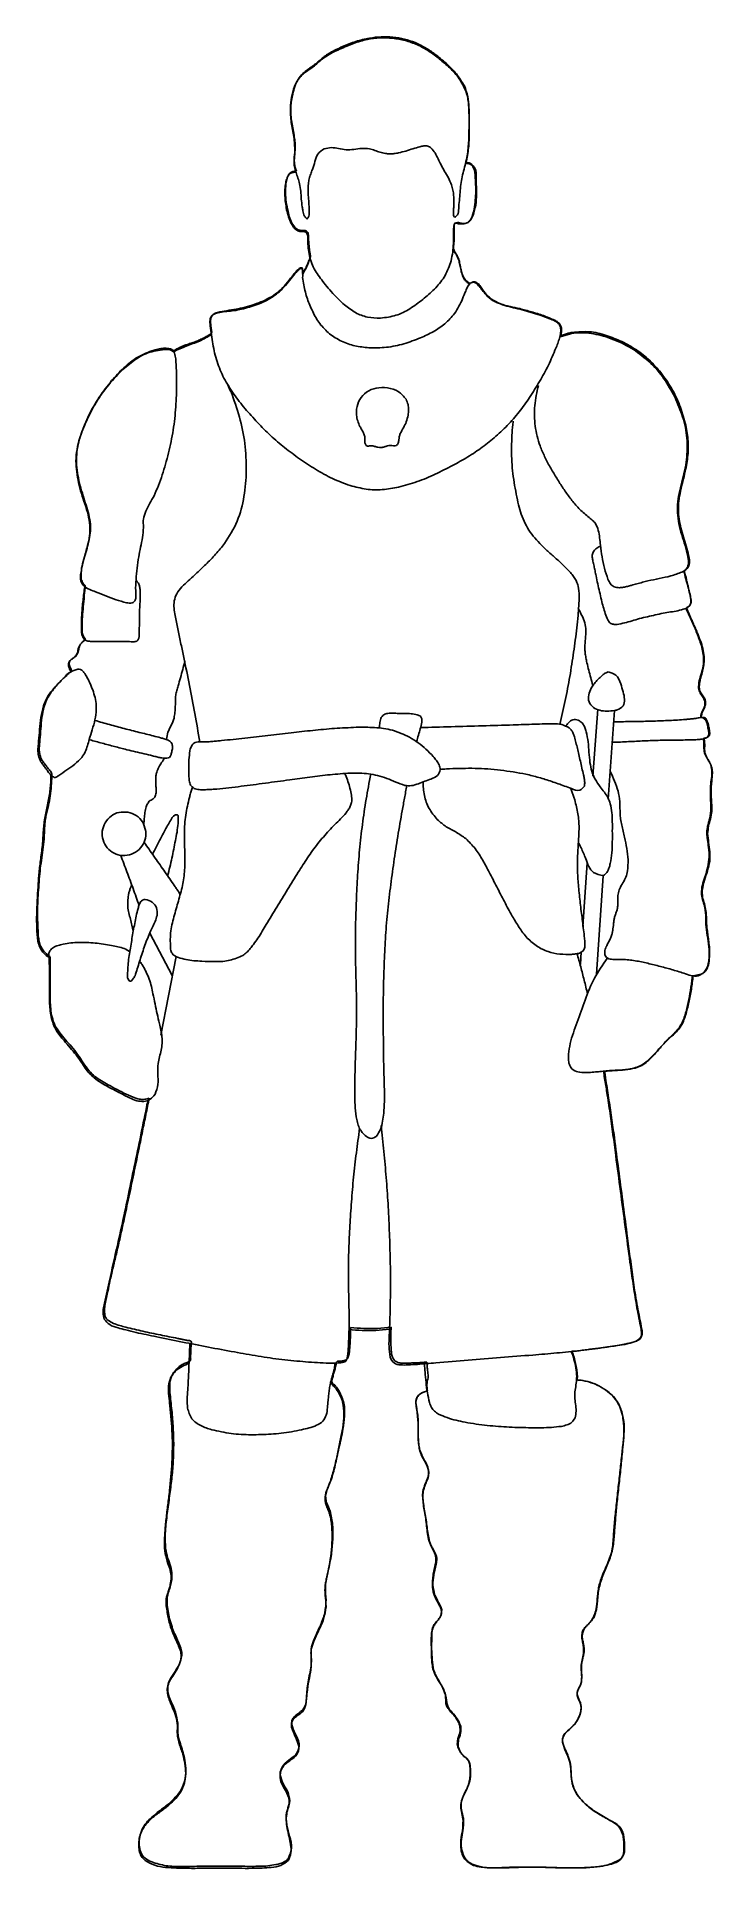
# Model space of a CAD drawing. Extents: x 39 to 141, y 18 to 294.
import ezdxf

# ---------------------------------------------------------------- set-up
doc = ezdxf.new("R2010")
doc.units = 0
doc.layers.get('0').update_dxf_attribs({"linetype": 'CONTINUOUS'})

msp = doc.modelspace()

# ---------------------------------------------------------------- linework, layer by layer
at = {"color": 6}
for points in [[(79.835881, 266.326209)], [(79.170147, 257.518037)], [(88.746474, 232.168937)], [(55.152515, 219.776044)], [(126.232415, 192.173691)], [(64.677632, 187.462343)], [(41.684206, 182.085261)], [(55.459777, 174.147664)], [(52.745631, 152.076024)]]:
    msp.add_lwpolyline(points, close=True, dxfattribs=at)
for points in [[(123.006171, 182.290103), (123.723111, 192.378537)], [(126.23241, 192.173686), (125.310635, 178.807807)], [(121.469862, 159.603944), (122.135586, 169.231475)], [(124.542481, 167.234279), (123.518275, 152.434501)], [(56.125511, 158.630938), (59.505396, 152.22965)], [(57.764241, 143.216647), (60.068704, 155.097427)], [(121.11138, 153.868385), (121.213811, 155.814371)]]:
    msp.add_lwpolyline(points, dxfattribs=at)
at = {"color": 5}
msp.add_lwpolyline([(98.015539, 89.599455)], close=True, dxfattribs=at)
for points, knots in [([(89.258577, 293.6213), (88.569609, 293.46708), (87.181338, 293.156326), (85.199497, 292.381843), (83.94021, 291.737521), (83.318182, 291.419257)], [0, 0, 0, 0, 2.115595, 4.262927, 6.358934, 6.358934, 6.358934, 6.358934]), ([(99.142165, 291.214416), (98.67163, 291.542509), (97.731197, 292.19825), (96.184919, 292.967568), (94.534147, 293.515757), (92.798146, 293.794578), (91.021805, 293.859767), (89.846081, 293.700757), (89.258577, 293.6213)], [0, 0, 0, 0, 1.719123, 3.435921, 5.16091, 6.916723, 8.694648, 10.470411, 10.470411, 10.470411, 10.470411]), ([(83.318182, 291.419257), (83.076598, 291.27385), (82.597815, 290.985674), (81.955513, 290.438479), (81.324717, 289.869319), (80.632385, 289.349371), (79.899165, 288.865383), (79.448664, 288.486566), (79.221358, 288.295429)], [0, 0, 0, 0, 0.844448, 1.673574, 2.524667, 3.393738, 4.267763, 5.157889, 5.157889, 5.157889, 5.157889]), ([(103.597462, 286.400648), (103.215805, 287.019539), (102.441244, 288.275561), (100.868936, 289.840789), (99.713685, 290.759779), (99.142165, 291.214416)], [0, 0, 0, 0, 2.174676, 4.413448, 6.605384, 6.605384, 6.605384, 6.605384]), ([(79.221358, 288.295429), (78.961249, 288.003008), (78.440953, 287.418079), (77.969001, 286.321989), (77.780414, 285.557957), (77.685049, 285.1716)], [0, 0, 0, 0, 1.167369, 2.33509, 3.529655, 3.529655, 3.529655, 3.529655]), ([(77.685049, 285.1716), (77.620802, 284.852452), (77.493737, 284.221245), (77.365946, 283.263142), (77.373833, 282.624113), (77.377787, 282.303824)], [0, 0, 0, 0, 0.976839, 1.931981, 2.891768, 2.891768, 2.891768, 2.891768]), ([(104.314406, 281.535669), (104.312742, 282.084493), (104.309414, 283.181783), (104.174853, 284.841723), (103.790359, 285.879836), (103.597462, 286.400648)], [0, 0, 0, 0, 1.648427, 3.29578, 4.954311, 4.954311, 4.954311, 4.954311]), ([(77.377787, 282.303824), (77.407807, 281.931828), (77.467831, 281.188035), (77.678422, 280.083259), (77.819083, 279.346187), (77.88989, 278.975154)], [0, 0, 0, 0, 1.118771, 2.236945, 3.370379, 3.370379, 3.370379, 3.370379]), ([(103.853513, 274.827119), (103.99121, 275.563984), (104.26643, 277.036779), (104.352048, 279.287941), (104.326969, 280.785509), (104.314406, 281.535669)], [0, 0, 0, 0, 2.246008, 4.489169, 6.740591, 6.740591, 6.740591, 6.740591]), ([(77.88989, 278.975154), (77.934125, 278.668505), (78.022277, 278.057415), (78.064447, 277.130693), (78.016362, 276.516846), (77.99231, 276.209798)], [0, 0, 0, 0, 0.929256, 1.851822, 2.775136, 2.775136, 2.775136, 2.775136]), ([(78.248362, 273.546862), (78.065272, 273.533383), (77.727626, 273.508526), (77.215721, 273.305402), (77.054747, 272.996294), (76.968104, 272.829918)], [0, 0, 0, 0, 0.552858, 1.019553, 1.563555, 1.563555, 1.563555, 1.563555]), ([(77.99231, 276.209798), (77.972598, 276.009689), (77.933617, 275.613986), (77.888033, 275.011899), (77.957239, 274.617371), (77.99231, 274.417437)], [0, 0, 0, 0, 0.603933, 1.194239, 1.80074, 1.80074, 1.80074, 1.80074]), ([(77.99231, 274.417437), (78.012671, 274.315221), (78.053048, 274.112521), (78.142847, 273.822604), (78.213903, 273.636913), (78.248362, 273.546862)], [0, 0, 0, 0, 0.312497, 0.619701, 0.908955, 0.908955, 0.908955, 0.908955]), ([(104.519247, 274.724699), (104.447402, 274.752268), (104.303302, 274.807564), (104.075662, 274.826006), (103.926134, 274.826755), (103.853513, 274.827119)], [0, 0, 0, 0, 0.229717, 0.460746, 0.678897, 0.678897, 0.678897, 0.678897]), ([(105.389822, 271.60087), (105.392546, 271.9575), (105.398402, 272.724353), (105.364731, 273.927823), (104.785342, 274.473902), (104.519247, 274.724699)], [0, 0, 0, 0, 1.083005, 2.328766, 3.38685, 3.38685, 3.38685, 3.38685]), ([(76.660843, 271.652081), (76.626744, 271.187075), (76.558219, 270.252596), (76.661934, 268.839145), (76.865775, 267.916173), (76.968104, 267.452836)], [0, 0, 0, 0, 1.397624, 2.808681, 4.231103, 4.231103, 4.231103, 4.231103]), ([(76.968104, 272.829918), (76.920074, 272.706223), (76.822613, 272.455225), (76.722115, 272.059723), (76.681333, 271.788405), (76.660843, 271.652081)], [0, 0, 0, 0, 0.397819, 0.807242, 1.220705, 1.220705, 1.220705, 1.220705]), ([(104.92893, 266.889522), (105.077249, 267.399169), (105.375205, 268.422982), (105.436129, 270.019864), (105.405173, 271.076771), (105.389822, 271.60087)], [0, 0, 0, 0, 1.586585, 3.187243, 4.761743, 4.761743, 4.761743, 4.761743]), ([(76.968104, 267.452836), (77.051572, 267.126981), (77.225387, 266.448415), (77.605714, 265.444836), (78.142519, 264.968793), (78.401993, 264.73869)], [0, 0, 0, 0, 1.01324, 2.109994, 3.136124, 3.136124, 3.136124, 3.136124]), ([(102.675676, 260.437024), (102.599356, 260.597413), (102.442646, 260.92674), (102.134728, 261.344799), (101.92157, 261.802343), (101.958667, 262.273329), (102.028056, 262.72802), (102.070731, 263.214353), (102.058726, 263.709248), (102.0612, 264.202259), (102.063174, 264.703934), (102.05241, 265.169588), (102.070048, 265.747716), (102.414304, 265.793135), (102.573256, 265.814106)], [0, 0, 0, 0, 0.531019, 1.090346, 1.561948, 2.000097, 2.476254, 2.950048, 3.460254, 3.95908, 4.435146, 4.94347, 5.441326, 5.868377, 5.868377, 5.868377, 5.868377]), ([(102.573256, 265.814106), (102.746151, 265.771754), (103.077294, 265.690638), (103.613525, 265.576491), (103.937856, 265.731853), (104.109565, 265.814106)], [0, 0, 0, 0, 0.538242, 1.030882, 1.585128, 1.585128, 1.585128, 1.585128]), ([(104.109565, 265.814106), (104.235478, 265.908616), (104.483986, 266.095145), (104.75186, 266.475539), (104.870397, 266.752675), (104.92893, 266.889522)], [0, 0, 0, 0, 0.469906, 0.92743, 1.37373, 1.37373, 1.37373, 1.37373]), ([(78.401993, 264.73869), (78.551104, 264.686482), (78.854969, 264.580093), (79.321426, 264.627876), (79.858768, 264.542011), (80.090323, 263.948401), (80.074791, 263.358599), (80.086576, 262.934351), (80.091933, 262.741488)], [0, 0, 0, 0, 0.466112, 0.949858, 1.41597, 1.952177, 2.644067, 3.220769, 3.220769, 3.220769, 3.220769]), ([(80.143143, 260.129762), (80.054722, 259.895187), (79.87942, 259.43012), (79.560325, 258.758137), (79.300024, 258.340793), (79.170147, 258.132561)], [0, 0, 0, 0, 0.75197, 1.490852, 2.226631, 2.226631, 2.226631, 2.226631]), ([(80.347984, 260.693076), (80.330848, 260.625344), (80.2972, 260.492352), (80.238464, 260.299415), (80.174256, 260.185137), (80.143143, 260.129762)], [0, 0, 0, 0, 0.209778, 0.411906, 0.601924, 0.601924, 0.601924, 0.601924]), ([(80.245564, 261.35881), (80.262653, 261.286268), (80.297518, 261.138269), (80.337064, 260.916308), (80.34442, 260.765935), (80.347984, 260.693076)], [0, 0, 0, 0, 0.223623, 0.456235, 0.67488, 0.67488, 0.67488, 0.67488]), ([(103.187779, 258.286192), (103.129015, 258.524467), (103.011873, 258.999455), (102.891501, 259.728157), (102.748049, 260.199319), (102.675676, 260.437024)], [0, 0, 0, 0, 0.736116, 1.467408, 2.212008, 2.212008, 2.212008, 2.212008]), ([(77.582628, 257.671668), (77.279628, 257.285231), (76.678646, 256.51876), (75.685819, 255.422395), (74.870879, 254.87556), (74.4588, 254.59905)], [0, 0, 0, 0, 1.474544, 2.924659, 4.407959, 4.407959, 4.407959, 4.407959]), ([(79.170147, 258.132561), (79.17834, 258.285096), (79.192551, 258.549694), (79.120286, 259.105189), (78.576022, 258.829164), (78.267906, 258.504866), (77.901719, 258.096971), (77.688132, 257.81229), (77.582628, 257.671668)], [0, 0, 0, 0, 0.493151, 0.855451, 1.279103, 1.805662, 2.348609, 2.878601, 2.878601, 2.878601, 2.878601]), ([(103.904724, 257.005934), (103.785787, 257.126078), (103.554313, 257.359901), (103.335322, 257.812273), (103.237952, 258.125032), (103.187779, 258.286192)], [0, 0, 0, 0, 0.503878, 0.980639, 1.487463, 1.487463, 1.487463, 1.487463]), ([(104.109565, 256.852303), (104.088473, 256.869924), (104.043935, 256.907131), (103.970353, 256.951106), (103.925816, 256.988313), (103.904724, 257.005934)], [0, 0, 0, 0, 0.082347, 0.17388, 0.256228, 0.256228, 0.256228, 0.256228]), ([(74.4588, 254.59905), (74.042692, 254.37671), (73.210226, 253.931895), (71.87842, 253.429837), (70.971614, 253.151499), (70.515606, 253.01153)], [0, 0, 0, 0, 1.414004, 2.828862, 4.260071, 4.260071, 4.260071, 4.260071]), ([(104.416827, 256.647462), (104.381114, 256.658823), (104.301956, 256.684004), (104.216857, 256.779367), (104.144678, 256.828433), (104.109565, 256.852303)], [0, 0, 0, 0, 0.110594, 0.245138, 0.372597, 0.372597, 0.372597, 0.372597]), ([(104.621668, 256.698672), (104.59098, 256.686314), (104.548207, 256.669089), (104.493135, 256.607588), (104.448154, 256.631093), (104.416827, 256.647462)], [0, 0, 0, 0, 0.0993, 0.138401, 0.228108, 0.228108, 0.228108, 0.228108]), ([(105.184981, 256.852303), (105.112538, 256.861276), (104.979265, 256.877784), (104.792326, 256.793747), (104.680917, 256.731681), (104.621668, 256.698672)], [0, 0, 0, 0, 0.2144, 0.394435, 0.598942, 0.598942, 0.598942, 0.598942]), ([(106.465239, 255.520835), (106.351156, 255.684401), (106.110411, 256.029567), (105.747549, 256.555968), (105.366486, 256.756695), (105.184981, 256.852303)], [0, 0, 0, 0, 0.600864, 1.26798, 1.874742, 1.874742, 1.874742, 1.874742]), ([(107.694286, 254.240578), (107.543573, 254.367203), (107.240355, 254.621959), (106.836464, 255.057911), (106.588599, 255.367003), (106.465239, 255.520835)], [0, 0, 0, 0, 0.59005, 1.187118, 1.778702, 1.778702, 1.778702, 1.778702]), ([(111.944741, 252.806689), (111.456941, 252.915176), (110.478638, 253.132751), (108.995595, 253.463548), (108.127393, 253.981964), (107.694286, 254.240578)], [0, 0, 0, 0, 1.501988, 3.012302, 4.515712, 4.515712, 4.515712, 4.515712]), ([(66.316361, 252.243376), (66.073991, 252.164692), (65.627652, 252.019792), (65.270949, 251.355772), (65.284708, 250.901644), (65.292155, 250.655857)], [0, 0, 0, 0, 0.737174, 1.35755, 2.089434, 2.089434, 2.089434, 2.089434]), ([(70.515606, 253.01153), (70.051528, 252.907959), (69.123721, 252.700895), (67.711698, 252.513599), (66.780876, 252.333335), (66.316361, 252.243376)], [0, 0, 0, 0, 1.425798, 2.850522, 4.269765, 4.269765, 4.269765, 4.269765]), ([(117.219402, 251.065539), (116.653591, 251.306031), (115.511944, 251.791275), (113.734875, 252.327666), (112.537865, 252.647975), (111.944741, 252.806689)], [0, 0, 0, 0, 1.843096, 3.718845, 5.561168, 5.561168, 5.561168, 5.561168]), ([(64.933683, 248.761075), (64.725615, 248.644993), (64.311057, 248.41371), (63.676033, 248.111455), (63.24877, 247.928939), (63.038902, 247.83929)], [0, 0, 0, 0, 0.714625, 1.423823, 2.10846, 2.10846, 2.10846, 2.10846]), ([(65.394576, 249.068337), (65.348143, 249.032679), (65.247677, 248.955529), (65.080582, 248.873884), (64.980117, 248.796733), (64.933683, 248.761075)], [0, 0, 0, 0, 0.175286, 0.379256, 0.554543, 0.554543, 0.554543, 0.554543]), ([(65.292155, 250.655857), (65.305969, 250.540902), (65.333103, 250.315099), (65.353629, 249.972408), (65.380762, 249.746605), (65.394576, 249.63165)], [0, 0, 0, 0, 0.347273, 0.682143, 1.029417, 1.029417, 1.029417, 1.029417]), ([(65.394576, 249.63165), (65.410929, 249.564687), (65.44237, 249.435939), (65.468908, 249.238862), (65.418731, 249.123751), (65.394576, 249.068337)], [0, 0, 0, 0, 0.207987, 0.399889, 0.578025, 0.578025, 0.578025, 0.578025]), ([(118.243608, 249.887702), (118.190876, 250.061032), (118.086557, 250.403933), (117.694938, 250.799944), (117.380816, 250.975387), (117.219402, 251.065539)], [0, 0, 0, 0, 0.536411, 1.061188, 1.615878, 1.615878, 1.615878, 1.615878]), ([(118.141188, 248.709865), (118.171934, 248.833791), (118.23466, 249.086617), (118.274498, 249.483414), (118.25399, 249.751829), (118.243608, 249.887702)], [0, 0, 0, 0, 0.382852, 0.781068, 1.189295, 1.189295, 1.189295, 1.189295]), ([(119.882338, 249.221968), (119.681583, 249.181518), (119.283461, 249.101299), (118.706257, 248.91453), (118.329166, 248.77795), (118.141188, 248.709865)], [0, 0, 0, 0, 0.613879, 1.217405, 1.817307, 1.817307, 1.817307, 1.817307]), ([(127.359042, 247.83929), (126.581719, 248.168842), (125.003556, 248.837917), (122.468737, 249.462647), (120.739375, 249.30172), (119.882338, 249.221968)], [0, 0, 0, 0, 2.535211, 5.147121, 7.713254, 7.713254, 7.713254, 7.713254]), ([(56.740035, 246.559032), (55.902985, 246.243805), (54.228267, 245.613116), (52.118332, 243.925364), (50.930781, 242.607236), (50.338747, 241.950105)], [0, 0, 0, 0, 2.668604, 5.339181, 7.994138, 7.994138, 7.994138, 7.994138]), ([(59.198129, 246.763874), (58.929047, 246.805195), (58.37909, 246.889649), (57.549575, 246.762502), (57.007952, 246.62637), (56.740035, 246.559032)], [0, 0, 0, 0, 0.812283, 1.660164, 2.490112, 2.490112, 2.490112, 2.490112]), ([(59.556601, 246.610243), (59.521941, 246.627535), (59.449543, 246.663656), (59.33076, 246.717056), (59.244551, 246.747487), (59.198129, 246.763874)], [0, 0, 0, 0, 0.116209, 0.242733, 0.390358, 0.390358, 0.390358, 0.390358]), ([(59.863863, 246.559032), (59.810785, 246.52644), (59.738178, 246.481857), (59.626832, 246.536105), (59.584611, 246.580675), (59.556601, 246.610243)], [0, 0, 0, 0, 0.168548, 0.230561, 0.35279, 0.35279, 0.35279, 0.35279]), ([(60.836859, 247.071135), (60.729775, 247.015949), (60.51105, 246.903227), (60.189672, 246.72694), (59.970947, 246.614219), (59.863863, 246.559032)], [0, 0, 0, 0, 0.361391, 0.738162, 1.099552, 1.099552, 1.099552, 1.099552]), ([(63.038902, 247.83929), (62.795857, 247.756697), (62.306358, 247.590352), (61.563561, 247.359142), (61.079167, 247.167167), (60.836859, 247.071135)], [0, 0, 0, 0, 0.770121, 1.551041, 2.33268, 2.33268, 2.33268, 2.33268]), ([(133.248227, 243.179152), (132.691731, 243.806962), (131.577311, 245.064191), (129.596764, 246.655917), (128.105891, 247.444334), (127.359042, 247.83929)], [0, 0, 0, 0, 2.51461, 5.035667, 7.566294, 7.566294, 7.566294, 7.566294]), ([(136.935369, 235.548817), (136.676148, 236.459553), (136.157654, 238.281204), (134.9219, 240.865772), (133.807395, 242.40626), (133.248227, 243.179152)], [0, 0, 0, 0, 2.837945, 5.676446, 8.534536, 8.534536, 8.534536, 8.534536]), ([(50.338747, 241.950105), (49.696483, 241.132668), (48.407491, 239.49211), (46.842893, 236.773414), (46.099559, 234.827025), (45.72982, 233.858877)], [0, 0, 0, 0, 3.116624, 6.254913, 9.360819, 9.360819, 9.360819, 9.360819]), ([(136.935369, 228.225744), (137.088865, 229.037247), (137.393266, 230.646555), (137.415962, 233.128957), (137.096512, 234.737438), (136.935369, 235.548817)], [0, 0, 0, 0, 2.475246, 4.90871, 7.385761, 7.385761, 7.385761, 7.385761]), ([(45.72982, 233.858877), (45.576546, 233.357634), (45.270675, 232.357355), (45.03309, 230.805022), (45.053791, 229.766431), (45.064086, 229.24995)], [0, 0, 0, 0, 1.571536, 3.136148, 4.683894, 4.683894, 4.683894, 4.683894]), ([(45.064086, 229.24995), (45.118274, 228.720347), (45.226738, 227.660297), (45.584956, 226.107461), (45.887065, 225.093373), (46.037082, 224.589812)], [0, 0, 0, 0, 1.59573, 3.194, 4.77046, 4.77046, 4.77046, 4.77046]), ([(135.962373, 223.821658), (136.0437, 224.313607), (136.206626, 225.29915), (136.570881, 226.759356), (136.813433, 227.735179), (136.935369, 228.225744)], [0, 0, 0, 0, 1.495248, 2.995496, 4.512156, 4.512156, 4.512156, 4.512156]), ([(46.037082, 224.589812), (46.183206, 224.123274), (46.478052, 223.181903), (46.931681, 221.765152), (47.08638, 220.78039), (47.163708, 220.288147)], [0, 0, 0, 0, 1.467284, 2.960652, 4.453182, 4.453182, 4.453182, 4.453182]), ([(136.269635, 219.724834), (136.167198, 220.171665), (135.962388, 221.065056), (135.859953, 222.444959), (135.928157, 223.361733), (135.962373, 223.821658)], [0, 0, 0, 0, 1.374059, 2.747285, 4.129754, 4.129754, 4.129754, 4.129754]), ([(47.163708, 220.288147), (47.164942, 219.843293), (47.167419, 218.949771), (46.87342, 217.640349), (46.657055, 216.775922), (46.549185, 216.344954)], [0, 0, 0, 0, 1.33035, 2.672106, 4.00615, 4.00615, 4.00615, 4.00615]), ([(137.447472, 215.576799), (137.332735, 216.046981), (137.10464, 216.981692), (136.657046, 218.348669), (136.398577, 219.266806), (136.269635, 219.724834)], [0, 0, 0, 0, 1.451376, 2.885307, 4.312751, 4.312751, 4.312751, 4.312751]), ([(46.549185, 216.344954), (46.417206, 215.904424), (46.149423, 215.010596), (45.757169, 213.657801), (45.738879, 212.715056), (45.72982, 212.24813)], [0, 0, 0, 0, 1.381412, 2.802868, 4.197761, 4.197761, 4.197761, 4.197761]), ([(137.24263, 213.630808), (137.35978, 213.823245), (137.598307, 214.215064), (137.586973, 214.915863), (137.493673, 215.357905), (137.447472, 215.576799)], [0, 0, 0, 0, 0.663328, 1.350595, 2.024768, 2.024768, 2.024768, 2.024768]), ([(136.935369, 212.657812), (136.913798, 212.70999), (136.86411, 212.830181), (136.821752, 213.016719), (136.807211, 213.224478), (136.94344, 213.376718), (137.104938, 213.481703), (137.19745, 213.581883), (137.24263, 213.630808)], [0, 0, 0, 0, 0.168719, 0.388644, 0.580358, 0.756372, 0.964315, 1.162806, 1.162806, 1.162806, 1.162806]), ([(45.72982, 212.24813), (45.75279, 212.116419), (45.797462, 211.860273), (45.95429, 211.508825), (46.140591, 211.262756), (46.313013, 211.111264), (46.380646, 210.943534), (46.357774, 210.829808), (46.344343, 210.763031)], [0, 0, 0, 0, 0.399929, 0.777768, 1.14158, 1.318795, 1.459328, 1.65921, 1.65921, 1.65921, 1.65921]), ([(46.293133, 210.199717), (46.276002, 210.07527), (46.240771, 209.819332), (46.200412, 209.426693), (46.193972, 209.157913), (46.190712, 209.02188)], [0, 0, 0, 0, 0.376886, 0.775102, 1.18317, 1.18317, 1.18317, 1.18317]), ([(46.344343, 210.763031), (46.341361, 210.699027), (46.335553, 210.574407), (46.301923, 210.388341), (46.296116, 210.263721), (46.293133, 210.199717)], [0, 0, 0, 0, 0.192024, 0.373888, 0.565912, 0.565912, 0.565912, 0.565912]), ([(137.14021, 211.838447), (137.122727, 211.928238), (137.086901, 212.112238), (137.028891, 212.388557), (136.966364, 212.568576), (136.935369, 212.657812)], [0, 0, 0, 0, 0.274514, 0.562535, 0.845642, 0.845642, 0.845642, 0.845642]), ([(137.652313, 209.687614), (137.597869, 209.926883), (137.488783, 210.406285), (137.30374, 211.119777), (137.194654, 211.599179), (137.14021, 211.838447)], [0, 0, 0, 0, 0.736116, 1.474896, 2.211012, 2.211012, 2.211012, 2.211012]), ([(46.190712, 209.02188), (46.136888, 208.506151), (46.029348, 207.475728), (45.882213, 205.940571), (45.883042, 204.917821), (45.883451, 204.412953)], [0, 0, 0, 0, 1.555868, 3.108611, 4.622331, 4.622331, 4.622331, 4.622331]), ([(137.345051, 207.127099), (137.316446, 207.191917), (137.255781, 207.329383), (137.164834, 207.498071), (137.105233, 207.704146), (137.281736, 207.807612), (137.440176, 207.884975), (137.550151, 207.961992), (137.601103, 207.997674)], [0, 0, 0, 0, 0.210497, 0.446426, 0.604989, 0.762367, 0.976255, 1.160896, 1.160896, 1.160896, 1.160896]), ([(137.601103, 207.997674), (137.631663, 208.048131), (137.691043, 208.146172), (137.753878, 208.30321), (137.788732, 208.40721), (137.805944, 208.458567)], [0, 0, 0, 0, 0.176676, 0.343293, 0.505844, 0.505844, 0.505844, 0.505844]), ([(137.805944, 208.458567), (137.813104, 208.595402), (137.827507, 208.870647), (137.752742, 209.281443), (137.685963, 209.551522), (137.652313, 209.687614)], [0, 0, 0, 0, 0.409722, 0.824158, 1.245105, 1.245105, 1.245105, 1.245105]), ([(138.010785, 205.59079), (137.939134, 205.761952), (137.795244, 206.105677), (137.560592, 206.612213), (137.416703, 206.955937), (137.345051, 207.127099)], [0, 0, 0, 0, 0.556619, 1.117796, 1.674415, 1.674415, 1.674415, 1.674415]), ([(138.88136, 203.593588), (138.79244, 203.816126), (138.613501, 204.263955), (138.316724, 204.927056), (138.112982, 205.369074), (138.010785, 205.59079)], [0, 0, 0, 0, 0.718863, 1.44662, 2.179047, 2.179047, 2.179047, 2.179047]), ([(46.037082, 203.491168), (46.070654, 203.42612), (46.143504, 203.284973), (46.253808, 203.115426), (46.384114, 202.930643), (46.239994, 202.771259), (46.096285, 202.655308), (45.872283, 202.473316), (45.654563, 202.201072), (45.447301, 201.820483), (45.397096, 201.536955), (45.371348, 201.391545)], [0, 0, 0, 0, 0.217226, 0.471359, 0.642953, 0.796573, 1.027812, 1.226954, 1.651204, 2.069407, 2.509686, 2.509686, 2.509686, 2.509686]), ([(45.883451, 204.412953), (45.887113, 204.306639), (45.894478, 204.092799), (45.941259, 203.781785), (46.006036, 203.585324), (46.037082, 203.491168)], [0, 0, 0, 0, 0.319099, 0.64183, 0.938858, 0.938858, 0.938858, 0.938858]), ([(139.803146, 200.008867), (139.762537, 200.419513), (139.680945, 201.244591), (139.332084, 202.439764), (139.031124, 203.210202), (138.88136, 203.593588)], [0, 0, 0, 0, 1.235569, 2.482527, 3.717677, 3.717677, 3.717677, 3.717677]), ([(44.808034, 200.316129), (44.680383, 200.220341), (44.430531, 200.032856), (44.049734, 199.750635), (43.905857, 199.329991), (43.970557, 198.963135), (44.094217, 198.659653), (44.193846, 198.468003), (44.244721, 198.370138)], [0, 0, 0, 0, 0.480998, 0.941453, 1.39071, 1.723856, 2.040868, 2.371674, 2.371674, 2.371674, 2.371674]), ([(45.371348, 201.391545), (45.342277, 201.252457), (45.287282, 200.98933), (45.12913, 200.594332), (44.919851, 200.413008), (44.808034, 200.316129)], [0, 0, 0, 0, 0.427363, 0.808487, 1.245736, 1.245736, 1.245736, 1.245736]), ([(139.291043, 197.192301), (139.375721, 197.499372), (139.544907, 198.112897), (139.754399, 199.049848), (139.786859, 199.688447), (139.803146, 200.008867)], [0, 0, 0, 0, 0.956025, 1.91013, 2.870952, 2.870952, 2.870952, 2.870952]), ([(43.169305, 197.14109), (42.982075, 196.953455), (42.609393, 196.579966), (42.067084, 196.010054), (41.742664, 195.602196), (41.581785, 195.39994)], [0, 0, 0, 0, 0.795314, 1.583075, 2.358018, 2.358018, 2.358018, 2.358018]), ([(44.03988, 197.909245), (43.941317, 197.824534), (43.746342, 197.65696), (43.462843, 197.393375), (43.267868, 197.225801), (43.169305, 197.14109)], [0, 0, 0, 0, 0.389858, 0.771209, 1.161067, 1.161067, 1.161067, 1.161067]), ([(44.244721, 198.370138), (44.252751, 198.347976), (44.2712, 198.29706), (44.316338, 198.239121), (44.36902, 198.151466), (44.252693, 198.069429), (44.154723, 197.996744), (44.074486, 197.935611), (44.03988, 197.909245)], [0, 0, 0, 0, 0.06974, 0.160226, 0.229966, 0.333452, 0.503022, 0.631619, 0.631619, 0.631619, 0.631619]), ([(139.188622, 194.990258), (139.122139, 195.232535), (138.988998, 195.71773), (139.12214, 196.466891), (139.234693, 196.950289), (139.291043, 197.192301)], [0, 0, 0, 0, 0.744313, 1.490594, 2.238812, 2.238812, 2.238812, 2.238812]), ([(41.581785, 195.39994), (41.344708, 195.096282), (40.879132, 194.499952), (40.342115, 193.482182), (40.145531, 192.750789), (40.045476, 192.378532)], [0, 0, 0, 0, 1.154765, 2.267747, 3.42139, 3.42139, 3.42139, 3.42139]), ([(140.007987, 193.095476), (140.007261, 193.335587), (140.005805, 193.817188), (139.55802, 194.394439), (139.31189, 194.791433), (139.188622, 194.990258)], [0, 0, 0, 0, 0.700203, 1.404433, 2.110988, 2.110988, 2.110988, 2.110988]), ([(40.045476, 192.378532), (39.945365, 191.824698), (39.744659, 190.714356), (39.619607, 189.032902), (39.527753, 187.914853), (39.482163, 187.359922)], [0, 0, 0, 0, 1.687226, 3.382594, 5.053313, 5.053313, 5.053313, 5.053313]), ([(139.342253, 191.149485), (139.364255, 191.379894), (139.408629, 191.844579), (139.778021, 192.443384), (139.931614, 192.878912), (140.007987, 193.095476)], [0, 0, 0, 0, 0.685058, 1.381614, 2.070536, 2.070536, 2.070536, 2.070536]), ([(140.110407, 190.842223), (140.055746, 190.927623), (139.95074, 191.091677), (139.647577, 191.183703), (139.449861, 191.161545), (139.342253, 191.149485)], [0, 0, 0, 0, 0.29506, 0.566815, 0.891346, 0.891346, 0.891346, 0.891346]), ([(139.700725, 187.974446), (139.861893, 188.007901), (140.162312, 188.070262), (140.591391, 188.347297), (140.649325, 188.919442), (140.533633, 189.523491), (140.397393, 190.207803), (140.204359, 190.634531), (140.110407, 190.842223)], [0, 0, 0, 0, 0.496571, 0.92561, 1.412569, 2.083996, 2.803497, 3.485735, 3.485735, 3.485735, 3.485735]), ([(139.854356, 187.308712), (139.850602, 187.381601), (139.842815, 187.532829), (139.793097, 187.758504), (139.731475, 187.902559), (139.700725, 187.974446)], [0, 0, 0, 0, 0.218785, 0.453927, 0.68815, 0.68815, 0.68815, 0.68815]), ([(39.482163, 187.359922), (39.462776, 187.122135), (39.424362, 186.650985), (39.396674, 185.938613), (39.522128, 185.485751), (39.584583, 185.2603)], [0, 0, 0, 0, 0.717017, 1.420695, 2.118304, 2.118304, 2.118304, 2.118304]), ([(39.584583, 185.2603), (39.642767, 185.123484), (39.759262, 184.849555), (39.986414, 184.473146), (40.164066, 184.244623), (40.250317, 184.133673)], [0, 0, 0, 0, 0.445639, 0.892245, 1.313687, 1.313687, 1.313687, 1.313687]), ([(139.905566, 185.823613), (139.884376, 185.982103), (139.841088, 186.305871), (139.877809, 186.802512), (139.862233, 187.138706), (139.854356, 187.308712)], [0, 0, 0, 0, 0.478422, 0.977338, 1.487717, 1.487717, 1.487717, 1.487717]), ([(140.5713, 184.492146), (140.482853, 184.629358), (140.304525, 184.906006), (140.045054, 185.336119), (139.95236, 185.660075), (139.905566, 185.823613)], [0, 0, 0, 0, 0.490375, 0.988696, 1.496712, 1.496712, 1.496712, 1.496712]), ([(40.250317, 184.133673), (40.334782, 184.018562), (40.500158, 183.793184), (40.759765, 183.471441), (40.932864, 183.263512), (41.018472, 183.160678)], [0, 0, 0, 0, 0.428271, 0.838524, 1.239948, 1.239948, 1.239948, 1.239948]), ([(41.018472, 183.160678), (41.087927, 183.069731), (41.208886, 182.911343), (41.329302, 182.612507), (41.327044, 182.408535), (41.325734, 182.290103)], [0, 0, 0, 0, 0.34248, 0.596444, 0.948067, 0.948067, 0.948067, 0.948067]), ([(140.980983, 182.085261), (141.005171, 182.364735), (141.052459, 182.911092), (140.945794, 183.747279), (140.698023, 184.240093), (140.5713, 184.492146)], [0, 0, 0, 0, 0.841264, 1.644625, 2.485658, 2.485658, 2.485658, 2.485658]), ([(41.325734, 182.290103), (41.301696, 181.79475), (41.253511, 180.801785), (41.08942, 179.312712), (40.905823, 178.328849), (40.813631, 177.834806)], [0, 0, 0, 0, 1.487659, 2.982108, 4.489442, 4.489442, 4.489442, 4.489442]), ([(140.827352, 179.473536), (140.823213, 179.764003), (140.814919, 180.345979), (140.911571, 181.214478), (140.957846, 181.795), (140.980983, 182.085261)], [0, 0, 0, 0, 0.870594, 1.744306, 2.618018, 2.618018, 2.618018, 2.618018]), ([(40.813631, 177.834806), (40.745678, 177.561943), (40.610186, 177.017876), (40.424523, 176.200749), (40.342387, 175.650458), (40.301528, 175.376712)], [0, 0, 0, 0, 0.84367, 1.682208, 2.512259, 2.512259, 2.512259, 2.512259]), ([(140.315249, 173.635561), (140.347507, 174.009172), (140.412415, 174.760928), (140.751754, 175.84426), (140.87049, 176.591267), (140.929772, 176.964231)], [0, 0, 0, 0, 1.121694, 2.257006, 3.389043, 3.389043, 3.389043, 3.389043]), ([(140.929772, 176.964231), (140.936993, 177.241883), (140.951547, 177.80145), (140.887721, 178.637484), (140.84739, 179.196027), (140.827352, 179.473536)], [0, 0, 0, 0, 0.832676, 1.678137, 2.512988, 2.512988, 2.512988, 2.512988]), ([(40.301528, 175.376712), (40.273884, 175.091145), (40.219035, 174.524534), (40.189621, 173.669569), (40.161866, 173.101916), (40.147897, 172.816197)], [0, 0, 0, 0, 0.860484, 1.707339, 2.565562, 2.565562, 2.565562, 2.565562]), ([(40.147897, 172.816197), (40.097883, 172.2735), (39.997937, 171.18901), (39.723982, 169.576339), (39.596995, 168.493658), (39.533373, 167.951218)], [0, 0, 0, 0, 1.634392, 3.266061, 4.90437, 4.90437, 4.90437, 4.90437]), ([(140.62251, 169.487527), (140.649473, 169.957177), (140.702972, 170.889031), (140.440912, 172.261054), (140.357095, 173.177843), (140.315249, 173.635561)], [0, 0, 0, 0, 1.405623, 2.788956, 4.168211, 4.168211, 4.168211, 4.168211]), ([(139.495884, 165.134651), (139.596063, 165.6242), (139.796954, 166.605903), (140.32144, 168.016275), (140.522331, 168.997978), (140.62251, 169.487527)], [0, 0, 0, 0, 1.497109, 3.002183, 4.499292, 4.499292, 4.499292, 4.499292]), ([(39.533373, 167.951218), (39.438724, 166.868338), (39.24934, 164.701605), (39.11064, 161.452531), (39.222021, 159.293315), (39.277322, 158.22126)], [0, 0, 0, 0, 3.261274, 6.525479, 9.744324, 9.744324, 9.744324, 9.744324]), ([(140.059197, 161.959612), (139.994043, 162.315668), (139.863599, 163.028514), (139.488821, 164.054135), (139.493548, 164.777228), (139.495884, 165.134651)], [0, 0, 0, 0, 1.085856, 2.173956, 3.237519, 3.237519, 3.237519, 3.237519]), ([(140.212828, 159.399097), (140.188201, 159.684663), (140.139325, 160.251414), (140.1327, 161.107296), (140.083824, 161.674047), (140.059197, 161.959612)], [0, 0, 0, 0, 0.85958, 1.705977, 2.565557, 2.565557, 2.565557, 2.565557]), ([(39.277322, 158.22126), (39.314432, 157.941725), (39.386893, 157.395905), (39.61817, 156.589639), (39.935887, 156.142896), (40.096686, 155.916797)], [0, 0, 0, 0, 0.846906, 1.653664, 2.480374, 2.480374, 2.480374, 2.480374]), ([(140.5713, 156.582531), (140.534239, 156.901998), (140.460928, 157.533938), (140.325581, 158.470744), (140.250242, 159.091053), (140.212828, 159.399097)], [0, 0, 0, 0, 0.964785, 1.908442, 2.839342, 2.839342, 2.839342, 2.839342]), ([(40.096686, 155.916797), (40.164077, 155.835841), (40.295282, 155.678227), (40.51506, 155.466767), (40.680337, 155.356858), (40.76242, 155.302273)], [0, 0, 0, 0, 0.315995, 0.615219, 0.91045, 0.91045, 0.91045, 0.91045]), ([(40.76242, 155.302273), (40.817961, 155.265627), (40.915395, 155.201338), (41.039523, 155.046219), (41.058326, 154.918511), (41.069682, 154.84138)], [0, 0, 0, 0, 0.199151, 0.349372, 0.578462, 0.578462, 0.578462, 0.578462]), ([(41.069682, 154.84138), (41.069689, 154.687749), (41.069704, 154.380487), (41.069597, 153.919595), (41.070352, 153.061648), (41.059426, 151.802916), (41.038073, 150.14703), (41.05917, 149.041961), (41.069682, 148.491303)], [0, 0, 0, 0, 0.460893, 0.921785, 1.382678, 3.034724, 4.698149, 6.350312, 6.350312, 6.350312, 6.350312]), ([(138.113206, 152.178445), (138.785581, 152.279389), (140.167841, 152.48691), (140.639879, 154.671849), (140.594143, 155.946102), (140.5713, 156.582531)], [0, 0, 0, 0, 1.861738, 3.827333, 5.78863, 5.78863, 5.78863, 5.78863]), ([(136.986579, 146.238049), (137.161276, 146.882026), (137.513162, 148.179167), (137.876164, 150.166862), (138.034276, 151.508628), (138.113206, 152.178445)], [0, 0, 0, 0, 2.001088, 4.030728, 6.053924, 6.053924, 6.053924, 6.053924]), ([(41.069682, 148.491303), (41.090277, 148.061539), (41.131333, 147.204801), (41.320752, 145.937277), (41.754222, 144.698956), (42.483991, 143.5787), (43.367954, 142.536302), (43.98575, 141.864166), (44.295931, 141.526702)], [0, 0, 0, 0, 1.290545, 2.572718, 3.831976, 5.192467, 6.556064, 7.931041, 7.931041, 7.931041, 7.931041]), ([(133.76033, 141.987594), (133.955213, 142.186097), (134.347113, 142.585276), (134.983131, 143.142714), (135.644684, 143.738897), (136.236868, 144.45499), (136.678895, 145.318792), (136.882538, 145.927211), (136.986579, 146.238049)], [0, 0, 0, 0, 0.834202, 1.677539, 2.536297, 3.504625, 4.445503, 5.428301, 5.428301, 5.428301, 5.428301]), ([(44.295931, 141.526702), (44.612246, 141.131864), (45.2456, 140.341284), (46.009198, 139.024978), (46.642552, 138.234398), (46.958867, 137.83956)], [0, 0, 0, 0, 1.515862, 3.035195, 4.551057, 4.551057, 4.551057, 4.551057]), ([(132.01918, 140.041603), (132.217444, 140.24946), (132.614364, 140.665585), (133.173957, 141.332836), (133.563126, 141.767392), (133.76033, 141.987594)], [0, 0, 0, 0, 0.861526, 1.724754, 2.61154, 2.61154, 2.61154, 2.61154]), ([(124.747317, 137.78835), (125.262752, 137.824458), (126.293624, 137.896674), (127.84364, 137.935321), (128.853538, 138.144912), (129.356244, 138.249242)], [0, 0, 0, 0, 1.550709, 3.101418, 4.638412, 4.638412, 4.638412, 4.638412]), ([(129.356244, 138.249242), (129.699837, 138.374009), (130.381607, 138.621575), (131.275368, 139.257566), (131.770713, 139.779699), (132.01918, 140.041603)], [0, 0, 0, 0, 1.092633, 2.168043, 3.250375, 3.250375, 3.250375, 3.250375]), ([(46.958867, 137.83956), (47.234936, 137.551903), (47.787749, 136.975888), (48.789497, 136.318692), (49.481913, 135.932306), (49.826644, 135.739937)], [0, 0, 0, 0, 1.192455, 2.387822, 3.573033, 3.573033, 3.573033, 3.573033]), ([(49.826644, 135.739937), (50.275278, 135.497617), (51.176845, 135.010654), (52.543963, 134.307041), (53.498948, 133.930374), (53.974678, 133.742736)], [0, 0, 0, 0, 1.529953, 3.074564, 4.607814, 4.607814, 4.607814, 4.607814]), ([(124.900948, 136.764144), (124.883942, 136.883011), (124.850462, 137.117029), (124.800477, 137.458628), (124.764639, 137.68091), (124.747317, 137.78835)], [0, 0, 0, 0, 0.360234, 0.709207, 1.035684, 1.035684, 1.035684, 1.035684]), ([(126.232415, 127.802341), (126.092341, 128.797056), (125.811517, 130.791288), (125.362458, 133.77784), (125.054622, 135.769757), (124.900948, 136.764144)], [0, 0, 0, 0, 3.013573, 6.041693, 9.060268, 9.060268, 9.060268, 9.060268]), ([(53.974678, 133.742736), (54.198282, 133.671293), (54.641507, 133.52968), (55.357851, 133.507212), (55.799704, 133.663647), (56.023091, 133.742736)], [0, 0, 0, 0, 0.703, 1.393485, 2.099518, 2.099518, 2.099518, 2.099518]), ([(56.023091, 133.742736), (55.85239, 132.906301), (55.510988, 131.233431), (54.998885, 128.724126), (54.657482, 127.051256), (54.486781, 126.214821)], [0, 0, 0, 0, 2.561027, 5.122054, 7.683082, 7.683082, 7.683082, 7.683082]), ([(128.127197, 113.361035), (127.919172, 114.965788), (127.50306, 118.175785), (126.856552, 122.987591), (126.44044, 126.197588), (126.232415, 127.802341)], [0, 0, 0, 0, 4.854534, 9.710553, 14.565087, 14.565087, 14.565087, 14.565087]), ([(54.486781, 126.214821), (54.247401, 125.049583), (53.767738, 122.714715), (53.044009, 119.213138), (52.537677, 116.881489), (52.284738, 115.716709)], [0, 0, 0, 0, 3.568724, 7.150899, 10.726656, 10.726656, 10.726656, 10.726656]), ([(52.284738, 115.716709), (52.127842, 114.982932), (51.81448, 113.517391), (51.313949, 111.333538), (50.970574, 109.883587), (50.79964, 109.16179)], [0, 0, 0, 0, 2.251063, 4.495951, 6.721236, 6.721236, 6.721236, 6.721236]), ([(129.407454, 103.98955), (129.257143, 105.030583), (128.956671, 107.111615), (128.537347, 110.236517), (128.263892, 112.319695), (128.127197, 113.361035)], [0, 0, 0, 0, 3.155467, 6.307799, 9.458624, 9.458624, 9.458624, 9.458624]), ([(50.79964, 109.16179), (50.680577, 108.654166), (50.443491, 107.643348), (50.09155, 106.126366), (49.880946, 105.112181), (49.775434, 104.604073)], [0, 0, 0, 0, 1.564217, 3.114782, 4.671571, 4.671571, 4.671571, 4.671571]), ([(49.775434, 104.604073), (49.704041, 104.291976), (49.559951, 103.662081), (49.353963, 102.710628), (49.293531, 102.060966), (49.263331, 101.736297)], [0, 0, 0, 0, 0.960738, 1.939019, 2.916329, 2.916329, 2.916329, 2.916329]), ([(130.38045, 98.86852), (130.272141, 99.444296), (130.056764, 100.589255), (129.69429, 102.288982), (129.502703, 103.424845), (129.407454, 103.98955)], [0, 0, 0, 0, 1.757602, 3.495072, 5.212915, 5.212915, 5.212915, 5.212915]), ([(49.263331, 101.736297), (49.266914, 101.551527), (49.273911, 101.190746), (49.396092, 100.643192), (49.648354, 100.382516), (49.775434, 100.251198)], [0, 0, 0, 0, 0.556555, 1.086733, 1.624952, 1.624952, 1.624952, 1.624952]), ([(49.775434, 100.251198), (50.044659, 100.07133), (50.594884, 99.703728), (51.546177, 99.433474), (52.179587, 99.260457), (52.48958, 99.175781)], [0, 0, 0, 0, 0.965426, 1.973078, 2.938906, 2.938906, 2.938906, 2.938906]), ([(52.48958, 99.175781), (53.351279, 98.963382), (55.08061, 98.53712), (57.698729, 98.000187), (59.450157, 97.657144), (60.324756, 97.485841)], [0, 0, 0, 0, 2.662218, 5.342762, 8.016484, 8.016484, 8.016484, 8.016484]), ([(60.324756, 97.485841), (60.482758, 97.451448), (60.802388, 97.381872), (61.281012, 97.282549), (61.600642, 97.212973), (61.758644, 97.17858)], [0, 0, 0, 0, 0.485105, 0.981339, 1.466444, 1.466444, 1.466444, 1.466444]), ([(61.758644, 97.17858), (61.822907, 97.173197), (61.975419, 97.160423), (62.193016, 97.135405), (62.321335, 97.056729), (62.373168, 97.024949)], [0, 0, 0, 0, 0.194213, 0.460917, 0.64166, 0.64166, 0.64166, 0.64166]), ([(62.373168, 97.024949), (62.388382, 96.945942), (62.426826, 96.746295), (62.358403, 96.455692), (62.306458, 96.080589), (62.316716, 95.658389), (62.280949, 95.165534), (62.265584, 94.749689), (62.277594, 94.433645), (62.278109, 94.195348), (62.168981, 94.100045), (62.117117, 94.054751)], [0, 0, 0, 0, 0.239267, 0.604623, 0.878231, 1.377234, 1.865304, 2.364307, 2.614733, 2.832818, 3.030336, 3.030336, 3.030336, 3.030336]), ([(86.237169, 95.437429), (86.278511, 95.846761), (86.361056, 96.664064), (86.389689, 97.895416), (86.39043, 98.714923), (86.3908, 99.124571)], [0, 0, 0, 0, 1.233793, 2.463485, 3.692546, 3.692546, 3.692546, 3.692546]), ([(86.3908, 99.124571), (87.073055, 99.07005), (88.436108, 98.961124), (90.492238, 98.970767), (91.853972, 99.107363), (92.536036, 99.175781)], [0, 0, 0, 0, 2.052834, 4.101289, 6.15696, 6.15696, 6.15696, 6.15696]), ([(92.536036, 99.175781), (92.519346, 98.812994), (92.485805, 98.083929), (92.463092, 96.989888), (92.511795, 96.261073), (92.536036, 95.898322)], [0, 0, 0, 0, 1.089644, 2.189776, 3.279955, 3.279955, 3.279955, 3.279955]), ([(125.208209, 96.205584), (125.6981, 96.272055), (126.684503, 96.405896), (128.154363, 96.626437), (129.096859, 96.927748), (129.561085, 97.076159)], [0, 0, 0, 0, 1.483869, 2.987792, 4.447552, 4.447552, 4.447552, 4.447552]), ([(129.561085, 97.076159), (129.798634, 97.198023), (130.234736, 97.421748), (130.493712, 98.15741), (130.420054, 98.61987), (130.38045, 98.86852)], [0, 0, 0, 0, 0.772404, 1.418014, 2.168823, 2.168823, 2.168823, 2.168823]), ([(62.117117, 94.054751), (62.036264, 94.005816), (61.865584, 93.902513), (61.582452, 93.80326), (61.391124, 93.731365), (61.297752, 93.696279)], [0, 0, 0, 0, 0.282783, 0.596951, 0.896416, 0.896416, 0.896416, 0.896416]), ([(84.188757, 93.389017), (84.199422, 93.444397), (84.221379, 93.558408), (84.219704, 93.735541), (84.278049, 93.893885), (84.368126, 94.013881), (84.504407, 94.060545), (84.664991, 94.052363), (84.86023, 94.055745), (85.083351, 94.066061), (85.235295, 94.09219), (85.315384, 94.105961)], [0, 0, 0, 0, 0.169007, 0.347939, 0.525539, 0.668106, 0.779768, 0.941086, 1.147833, 1.366355, 1.609914, 1.609914, 1.609914, 1.609914]), ([(85.315384, 94.105961), (85.513313, 94.167539), (85.894495, 94.286129), (86.143919, 94.862876), (86.205024, 95.23937), (86.237169, 95.437429)], [0, 0, 0, 0, 0.592177, 1.140445, 1.749015, 1.749015, 1.749015, 1.749015]), ([(92.536036, 95.898322), (92.551749, 95.695642), (92.583766, 95.28265), (92.668029, 94.653396), (92.923643, 94.319698), (93.048139, 94.157172)], [0, 0, 0, 0, 0.613035, 1.249155, 1.853145, 1.853145, 1.853145, 1.853145]), ([(93.048139, 94.157172), (93.207352, 94.04657), (93.535215, 93.818809), (94.140317, 93.753654), (94.713381, 93.743115), (95.267684, 93.758134), (95.796126, 93.789242), (96.248503, 93.795589), (96.616365, 93.807396), (96.905289, 93.84273), (97.16866, 93.842579), (97.435162, 93.876921), (97.673212, 93.920615), (97.843484, 93.906779), (97.913118, 93.90112)], [0, 0, 0, 0, 0.572863, 1.179684, 1.77733, 2.302878, 2.840204, 3.365751, 3.660036, 3.943714, 4.237999, 4.448086, 4.74992, 4.95877, 4.95877, 4.95877, 4.95877]), ([(119.831128, 95.53985), (120.126331, 95.55306), (120.722823, 95.579751), (121.606096, 95.725447), (122.199315, 95.806727), (122.494063, 95.847112)], [0, 0, 0, 0, 0.885682, 1.789623, 2.682296, 2.682296, 2.682296, 2.682296]), ([(120.548072, 92.774494), (120.49286, 93.086046), (120.381732, 93.713119), (120.161529, 94.643332), (119.940873, 95.242066), (119.831128, 95.53985)], [0, 0, 0, 0, 0.94934, 1.910767, 2.862082, 2.862082, 2.862082, 2.862082]), ([(122.494063, 95.847112), (122.796972, 95.881216), (123.399505, 95.949053), (124.305142, 96.063109), (124.905602, 96.157842), (125.208209, 96.205584)], [0, 0, 0, 0, 0.914478, 1.819036, 2.738035, 2.738035, 2.738035, 2.738035]), ([(60.427177, 93.132966), (60.085515, 92.795106), (59.42258, 92.139547), (59.060088, 90.736257), (59.117329, 89.81805), (59.146919, 89.343403)], [0, 0, 0, 0, 1.417499, 2.750415, 4.176749, 4.176749, 4.176749, 4.176749]), ([(61.297752, 93.696279), (61.195099, 93.641517), (60.989213, 93.531682), (60.699144, 93.341715), (60.516762, 93.201727), (60.427177, 93.132966)], [0, 0, 0, 0, 0.348917, 0.699807, 1.038554, 1.038554, 1.038554, 1.038554]), ([(83.625444, 90.828502), (83.604617, 90.90095), (83.56204, 91.049062), (83.616269, 91.27559), (83.714667, 91.6292), (83.841359, 92.127862), (84.023406, 92.755868), (84.134032, 93.17947), (84.188757, 93.389017)], [0, 0, 0, 0, 0.222438, 0.454748, 0.680651, 1.33026, 1.99384, 2.643449, 2.643449, 2.643449, 2.643449]), ([(97.913118, 93.90112), (97.937212, 93.813097), (97.998912, 93.58769), (97.977755, 93.239843), (98.003982, 92.987918), (98.015539, 92.876914)], [0, 0, 0, 0, 0.272383, 0.69751, 1.032379, 1.032379, 1.032379, 1.032379]), ([(98.117959, 91.545446), (98.052545, 91.299467), (97.933001, 90.849939), (97.920396, 90.18741), (97.984749, 89.789723), (98.015539, 89.599455)], [0, 0, 0, 0, 0.76118, 1.39106, 1.968859, 1.968859, 1.968859, 1.968859]), ([(98.015539, 92.876914), (98.032375, 92.727768), (98.065583, 92.433597), (98.108537, 91.990049), (98.114795, 91.694757), (98.117959, 91.545446)], [0, 0, 0, 0, 0.450324, 0.888206, 1.336079, 1.336079, 1.336079, 1.336079]), ([(121.213806, 91.186974), (121.152864, 91.186808), (121.011614, 91.186421), (120.838789, 91.203408), (120.629256, 91.205098), (120.625651, 91.381879), (120.636169, 91.510069), (120.662661, 91.733104), (120.634376, 92.023996), (120.601038, 92.399777), (120.565572, 92.650688), (120.548072, 92.774494)], [0, 0, 0, 0, 0.180194, 0.417651, 0.568075, 0.687852, 0.862717, 0.98086, 1.352918, 1.737921, 2.112926, 2.112926, 2.112926, 2.112926]), ([(125.515471, 89.240983), (125.094059, 89.559342), (124.244319, 90.201286), (122.770455, 90.844356), (121.730378, 91.073277), (121.213806, 91.186974)], [0, 0, 0, 0, 1.580551, 3.18704, 4.772255, 4.772255, 4.772255, 4.772255]), ([(59.146919, 89.343403), (59.187735, 88.894925), (59.269781, 87.99343), (59.432123, 86.647633), (59.563591, 85.308372), (59.646798, 83.984213), (59.698872, 82.669456), (59.722926, 80.940732), (59.653196, 78.795744), (59.435083, 76.250289), (59.208657, 74.564961), (59.095709, 73.724261)], [0, 0, 0, 0, 1.350915, 2.715502, 4.066418, 5.387369, 6.695183, 8.013485, 10.573343, 13.129742, 15.67425, 15.67425, 15.67425, 15.67425]), ([(84.70086, 89.548245), (84.632719, 89.650579), (84.496936, 89.8545), (84.280397, 90.149359), (84.083811, 90.378994), (83.898436, 90.543758), (83.751671, 90.670674), (83.666994, 90.776549), (83.625444, 90.828502)], [0, 0, 0, 0, 0.368766, 0.73483, 1.097577, 1.272112, 1.478807, 1.677949, 1.677949, 1.677949, 1.677949]), ([(85.264173, 83.812691), (85.356961, 84.456399), (85.542557, 85.743965), (85.527673, 87.745093), (84.976911, 88.946219), (84.70086, 89.548245)], [0, 0, 0, 0, 1.95571, 3.911873, 5.87759, 5.87759, 5.87759, 5.87759]), ([(96.47923, 88.626459), (96.395894, 88.427606), (96.227182, 88.025034), (96.310318, 87.367219), (96.388835, 86.943258), (96.428019, 86.731678)], [0, 0, 0, 0, 0.635797, 1.287156, 1.936059, 1.936059, 1.936059, 1.936059]), ([(98.015539, 89.599455), (97.821386, 89.526538), (97.431976, 89.38029), (96.86915, 89.100424), (96.60702, 88.781794), (96.47923, 88.626459)], [0, 0, 0, 0, 0.624111, 1.251774, 1.848842, 1.848842, 1.848842, 1.848842]), ([(127.461463, 85.912313), (127.339136, 86.33057), (127.095524, 87.163522), (126.451224, 88.320429), (125.828934, 88.932612), (125.515471, 89.240983)], [0, 0, 0, 0, 1.305726, 2.600329, 3.91436, 3.91436, 3.91436, 3.91436]), ([(96.428019, 86.731678), (96.4831, 86.361248), (96.592309, 85.626786), (96.631743, 84.512809), (96.632505, 83.479445), (96.634612, 82.515118), (96.672214, 81.62175), (96.782565, 81.033825), (96.837702, 80.740072)], [0, 0, 0, 0, 1.122643, 2.225891, 3.339267, 4.223152, 5.119957, 6.015487, 6.015487, 6.015487, 6.015487]), ([(127.307832, 79.511025), (127.387324, 80.21502), (127.548101, 81.638895), (127.756602, 83.783164), (127.559071, 85.208162), (127.461463, 85.912313)], [0, 0, 0, 0, 2.127625, 4.30326, 6.42851, 6.42851, 6.42851, 6.42851]), ([(84.342388, 79.562236), (84.4476, 80.035989), (84.657221, 80.979883), (84.989437, 82.391363), (85.17251, 83.338477), (85.264173, 83.812691)], [0, 0, 0, 0, 1.455909, 2.900716, 4.349535, 4.349535, 4.349535, 4.349535]), ([(96.837702, 80.740072), (97.005534, 80.28514), (97.343157, 79.369969), (98.185199, 78.142226), (98.174399, 77.166771), (98.16917, 76.694459)], [0, 0, 0, 0, 1.457233, 2.931459, 4.315349, 4.315349, 4.315349, 4.315349]), ([(83.420602, 76.028725), (83.547622, 76.41213), (83.803166, 77.183483), (84.083851, 78.369829), (84.256393, 79.165613), (84.342388, 79.562236)], [0, 0, 0, 0, 1.211122, 2.436595, 3.654275, 3.654275, 3.654275, 3.654275]), ([(126.488467, 71.983111), (126.576994, 72.819683), (126.754092, 74.493237), (127.042207, 77.000899), (127.219305, 78.674453), (127.307832, 79.511025)], [0, 0, 0, 0, 2.523717, 5.048674, 7.572391, 7.572391, 7.572391, 7.572391]), ([(82.652448, 73.673051), (82.692799, 73.944061), (82.774232, 74.490994), (83.096629, 75.260301), (83.312525, 75.77238), (83.420602, 76.028725)], [0, 0, 0, 0, 0.818735, 1.652309, 2.487875, 2.487875, 2.487875, 2.487875]), ([(97.452225, 74.748467), (97.411094, 74.562176), (97.330321, 74.196343), (97.30897, 73.643884), (97.336384, 73.28529), (97.349805, 73.109737)], [0, 0, 0, 0, 0.571376, 1.122053, 1.650202, 1.650202, 1.650202, 1.650202]), ([(98.16917, 76.694459), (98.101695, 76.474722), (97.965789, 76.03213), (97.655606, 75.410796), (97.5197, 74.968204), (97.452225, 74.748467)], [0, 0, 0, 0, 0.688554, 1.386882, 2.075436, 2.075436, 2.075436, 2.075436]), ([(59.095709, 73.724261), (58.978585, 72.844627), (58.743206, 71.07685), (58.381677, 68.418169), (58.448078, 66.628024), (58.481185, 65.735454)], [0, 0, 0, 0, 2.663641, 5.353047, 8.02746, 8.02746, 8.02746, 8.02746]), ([(83.318182, 71.471008), (83.220861, 71.710787), (83.025942, 72.191029), (82.701439, 72.90211), (82.668625, 73.418486), (82.652448, 73.673051)], [0, 0, 0, 0, 0.778077, 1.558371, 2.317066, 2.317066, 2.317066, 2.317066]), ([(97.349805, 73.109737), (97.393802, 72.750005), (97.482533, 72.024524), (97.691655, 70.938084), (97.804809, 70.203139), (97.861908, 69.832278)], [0, 0, 0, 0, 1.086914, 2.192005, 3.317667, 3.317667, 3.317667, 3.317667]), ([(126.129995, 68.347179), (126.164139, 68.752487), (126.232138, 69.559679), (126.345623, 70.772402), (126.440674, 71.57803), (126.488467, 71.983111)], [0, 0, 0, 0, 1.220238, 2.430173, 3.653802, 3.653802, 3.653802, 3.653802]), ([(83.523023, 64.916089), (83.599614, 65.640347), (83.754479, 67.104785), (83.787193, 69.318616), (83.473163, 70.759767), (83.318182, 71.471008)], [0, 0, 0, 0, 2.186303, 4.42067, 6.597891, 6.597891, 6.597891, 6.597891]), ([(97.861908, 69.832278), (97.907407, 69.470267), (97.998532, 68.745242), (98.123818, 67.656301), (98.325094, 66.954932), (98.425221, 66.606029)], [0, 0, 0, 0, 1.095108, 2.193247, 3.280283, 3.280283, 3.280283, 3.280283]), ([(98.425221, 66.606029), (98.506431, 66.40732), (98.669493, 66.00833), (99.014272, 65.455772), (99.201503, 65.062792), (99.295796, 64.864879)], [0, 0, 0, 0, 0.642828, 1.29074, 1.948111, 1.948111, 1.948111, 1.948111]), ([(125.720312, 64.864879), (125.806355, 65.247844), (125.978853, 66.015612), (126.07576, 67.185024), (126.112057, 67.962793), (126.129995, 68.347179)], [0, 0, 0, 0, 1.176167, 2.357972, 3.512748, 3.512748, 3.512748, 3.512748]), ([(58.481185, 65.735454), (58.574443, 65.288033), (58.760131, 64.397164), (59.279267, 63.14073), (59.504878, 61.938561), (59.395535, 60.882722), (59.187015, 59.99419), (58.989952, 59.418691), (58.890868, 59.129325)], [0, 0, 0, 0, 1.367664, 2.723185, 4.070529, 4.98047, 5.887322, 6.804422, 6.804422, 6.804422, 6.804422]), ([(82.754869, 61.177737), (82.843414, 61.588168), (83.021286, 62.412654), (83.300517, 63.654166), (83.448553, 64.493737), (83.523023, 64.916089)], [0, 0, 0, 0, 1.25966, 2.530442, 3.816857, 3.816857, 3.816857, 3.816857]), ([(99.295796, 64.864879), (99.344336, 64.690958), (99.441387, 64.343221), (99.396282, 63.801333), (99.329207, 63.451578), (99.295796, 63.277359)], [0, 0, 0, 0, 0.537563, 1.074806, 1.608015, 1.608015, 1.608015, 1.608015]), ([(124.388845, 61.63863), (124.535035, 61.994579), (124.828559, 62.709257), (125.325603, 63.762623), (125.588365, 64.496406), (125.720312, 64.864879)], [0, 0, 0, 0, 1.154354, 2.317723, 3.49116, 3.49116, 3.49116, 3.49116]), ([(82.703658, 58.105119), (82.673292, 58.44988), (82.613643, 59.127102), (82.601255, 60.158288), (82.702969, 60.833309), (82.754869, 61.177737)], [0, 0, 0, 0, 1.038502, 2.039949, 3.083303, 3.083303, 3.083303, 3.083303]), ([(99.295796, 63.277359), (99.17869, 62.781091), (98.945897, 61.794575), (98.756577, 60.257251), (99.013306, 59.267593), (99.142165, 58.770853)], [0, 0, 0, 0, 1.533075, 3.047552, 4.57377, 4.57377, 4.57377, 4.57377]), ([(123.723111, 58.975694), (123.763931, 59.278769), (123.845271, 59.882685), (124.063496, 60.776863), (124.279796, 61.349787), (124.388845, 61.63863)], [0, 0, 0, 0, 0.917124, 1.827492, 2.753119, 2.753119, 2.753119, 2.753119]), ([(58.890868, 59.129325), (58.835834, 58.925166), (58.726075, 58.517997), (58.697469, 57.876895), (58.723829, 57.451113), (58.737237, 57.234544)], [0, 0, 0, 0, 0.632621, 1.261684, 1.912866, 1.912866, 1.912866, 1.912866]), ([(81.013718, 52.318355), (81.295662, 52.940423), (81.853791, 54.171858), (82.63425, 56.071817), (82.680487, 57.426321), (82.703658, 58.105119)], [0, 0, 0, 0, 2.053851, 4.065762, 6.086879, 6.086879, 6.086879, 6.086879]), ([(99.142165, 58.770853), (99.320589, 58.401189), (99.671336, 57.674498), (100.350573, 56.563644), (100.055869, 55.778662), (99.91032, 55.390973)], [0, 0, 0, 0, 1.249439, 2.456169, 3.633731, 3.633731, 3.633731, 3.633731]), ([(122.545274, 54.622818), (122.832029, 55.048984), (123.407994, 55.904966), (123.600043, 57.454368), (123.682086, 58.468561), (123.723111, 58.975694)], [0, 0, 0, 0, 1.519515, 3.052042, 4.584795, 4.584795, 4.584795, 4.584795]), ([(58.737237, 57.234544), (58.785074, 56.840609), (58.881603, 56.045712), (59.172067, 54.866276), (59.427578, 54.09201), (59.556601, 53.701033)], [0, 0, 0, 0, 1.189604, 2.400429, 3.635539, 3.635539, 3.635539, 3.635539]), ([(99.91032, 55.390973), (99.800881, 55.240188), (99.580664, 54.936775), (99.22726, 54.497408), (98.936922, 54.050834), (98.764122, 53.58112), (98.690247, 53.111937), (98.684322, 52.790843), (98.681273, 52.625616)], [0, 0, 0, 0, 0.558777, 1.124388, 1.69236, 2.147222, 2.614629, 3.110102, 3.110102, 3.110102, 3.110102]), ([(59.556601, 53.701033), (59.688088, 53.366915), (59.948905, 52.704154), (60.424644, 51.759562), (60.666344, 51.105094), (60.785649, 50.782045)], [0, 0, 0, 0, 1.07674, 2.135836, 3.168181, 3.168181, 3.168181, 3.168181]), ([(98.681273, 52.625616), (98.667744, 52.245093), (98.64042, 51.476589), (98.650556, 50.314233), (98.70507, 49.535107), (98.732483, 49.143316)], [0, 0, 0, 0, 1.142255, 2.306891, 3.484924, 3.484924, 3.484924, 3.484924]), ([(121.572278, 50.935676), (121.528622, 51.171227), (121.438815, 51.655798), (121.292529, 52.388511), (121.342672, 52.890029), (121.367437, 53.137719)], [0, 0, 0, 0, 0.719811, 1.480786, 2.223356, 2.223356, 2.223356, 2.223356]), ([(121.367437, 53.137719), (121.449658, 53.331226), (121.617543, 53.726344), (122.09529, 54.165008), (122.395939, 54.470886), (122.545274, 54.622818)], [0, 0, 0, 0, 0.623456, 1.273023, 1.914095, 1.914095, 1.914095, 1.914095]), ([(60.785649, 50.782045), (60.854936, 50.489513), (60.993241, 49.905586), (60.8416, 48.997848), (60.600306, 48.448095), (60.478387, 48.17032)], [0, 0, 0, 0, 0.894277, 1.785072, 2.694855, 2.694855, 2.694855, 2.694855]), ([(79.835881, 44.483178), (79.886761, 44.889499), (79.988527, 45.702198), (80.249932, 46.903765), (80.459993, 47.974077), (80.501059, 48.916316), (80.438119, 49.700366), (80.446331, 50.217992), (80.450405, 50.474784)], [0, 0, 0, 0, 1.227696, 2.455567, 3.688474, 4.493389, 5.275566, 6.045617, 6.045617, 6.045617, 6.045617]), ([(80.450405, 50.474784), (80.480426, 50.692671), (80.539963, 51.124778), (80.755734, 51.736701), (80.928437, 52.126078), (81.013718, 52.318355)], [0, 0, 0, 0, 0.658246, 1.305413, 1.936745, 1.936745, 1.936745, 1.936745]), ([(121.213806, 47.965479), (121.255296, 48.299225), (121.337676, 48.961899), (121.610919, 49.933462), (121.585173, 50.601217), (121.572278, 50.935676)], [0, 0, 0, 0, 1.008842, 2.003115, 3.000856, 3.000856, 3.000856, 3.000856]), ([(60.478387, 48.17032), (60.230962, 47.750401), (59.7417, 46.920049), (58.864512, 45.728687), (58.72524, 44.133408), (59.334054, 42.643278), (60.061153, 41.152891), (60.237096, 40.060193), (60.324756, 39.515779)], [0, 0, 0, 0, 1.466093, 2.899069, 4.361713, 6.016569, 7.672078, 9.315902, 9.315902, 9.315902, 9.315902]), ([(98.732483, 49.143316), (98.753553, 48.883241), (98.795946, 48.359978), (98.924692, 47.580333), (99.104113, 47.085187), (99.193376, 46.838852)], [0, 0, 0, 0, 0.783036, 1.575444, 2.359967, 2.359967, 2.359967, 2.359967]), ([(121.265016, 45.661015), (121.283089, 45.91715), (121.319254, 46.429682), (121.241517, 47.196902), (121.22304, 47.709355), (121.213806, 47.965479)], [0, 0, 0, 0, 0.768831, 1.538448, 2.307447, 2.307447, 2.307447, 2.307447]), ([(79.528619, 42.025084), (79.608334, 42.292437), (79.768847, 42.830781), (79.800607, 43.664112), (79.824296, 44.214168), (79.835881, 44.483178)], [0, 0, 0, 0, 0.833546, 1.678435, 2.487141, 2.487141, 2.487141, 2.487141]), ([(99.193376, 46.838852), (99.419289, 46.404388), (99.862485, 45.552059), (100.653358, 44.322166), (100.806326, 43.373251), (100.883316, 42.895659)], [0, 0, 0, 0, 1.472401, 2.88855, 4.323535, 4.323535, 4.323535, 4.323535]), ([(120.599282, 43.919865), (120.636113, 44.120997), (120.711721, 44.5339), (121.0747, 45.056936), (121.201971, 45.460903), (121.265016, 45.661015)], [0, 0, 0, 0, 0.606762, 1.245616, 1.87274, 1.87274, 1.87274, 1.87274]), ([(78.145941, 34.70201), (78.398695, 35.142964), (78.918061, 36.049047), (78.226295, 37.527564), (77.684668, 38.593309), (77.490836, 39.493813), (77.629967, 40.099178), (78.049197, 40.579268), (78.58875, 40.968409), (79.16265, 41.399243), (79.40511, 41.813871), (79.528619, 42.025084)], [0, 0, 0, 0, 1.439127, 2.957157, 4.486802, 5.112935, 5.666817, 6.279993, 6.974027, 7.673698, 8.400187, 8.400187, 8.400187, 8.400187]), ([(100.883316, 42.895659), (100.956283, 42.498156), (101.101574, 41.706651), (101.978364, 40.845711), (102.440469, 40.20193), (102.675676, 39.874251)], [0, 0, 0, 0, 1.182545, 2.354676, 3.569738, 3.569738, 3.569738, 3.569738]), ([(121.162595, 42.229925), (121.102449, 42.416694), (120.979907, 42.797213), (120.656771, 43.314573), (120.618281, 43.719829), (120.599282, 43.919865)], [0, 0, 0, 0, 0.588062, 1.198103, 1.792735, 1.792735, 1.792735, 1.792735]), ([(121.060175, 40.847247), (121.104348, 40.999658), (121.191467, 41.300249), (121.234908, 41.770765), (121.186726, 42.076708), (121.162595, 42.229925)], [0, 0, 0, 0, 0.475658, 0.938109, 1.402051, 1.402051, 1.402051, 1.402051]), ([(60.324756, 39.515779), (60.321913, 39.251683), (60.316307, 38.730904), (60.324532, 37.939382), (60.426391, 37.423465), (60.478387, 37.160105)], [0, 0, 0, 0, 0.792832, 1.563408, 2.366949, 2.366949, 2.366949, 2.366949]), ([(102.675676, 39.874251), (102.723366, 39.772478), (102.817515, 39.571559), (102.930843, 39.261379), (102.999848, 39.055032), (103.034148, 38.952466)], [0, 0, 0, 0, 0.337017, 0.665339, 0.989826, 0.989826, 0.989826, 0.989826]), ([(103.034148, 38.952466), (103.060244, 38.726449), (103.111209, 38.285027), (102.933936, 37.634933), (102.796897, 37.218978), (102.726887, 37.006474)], [0, 0, 0, 0, 0.67608, 1.320415, 1.993423, 1.993423, 1.993423, 1.993423]), ([(119.011763, 38.08189), (119.304342, 38.344328), (119.875086, 38.856276), (120.643552, 39.750752), (120.918816, 40.475209), (121.060175, 40.847247)], [0, 0, 0, 0, 1.180813, 2.303454, 3.488591, 3.488591, 3.488591, 3.488591]), ([(60.478387, 37.160105), (60.587159, 36.800678), (60.805755, 36.078353), (61.157092, 34.997648), (61.319045, 34.254774), (61.400172, 33.882646)], [0, 0, 0, 0, 1.126729, 2.264344, 3.4062, 3.4062, 3.4062, 3.4062]), ([(102.726887, 37.006474), (102.673223, 36.668728), (102.567332, 36.002284), (102.96203, 35.024726), (103.452202, 34.572197), (103.699882, 34.343538)], [0, 0, 0, 0, 1.011214, 1.995341, 3.000518, 3.000518, 3.000518, 3.000518]), ([(118.397239, 36.699212), (118.39857, 36.874711), (118.401179, 37.218626), (118.649971, 37.695236), (118.887662, 37.949261), (119.011763, 38.08189)], [0, 0, 0, 0, 0.51979, 1.018602, 1.563569, 1.563569, 1.563569, 1.563569]), ([(119.011763, 35.060483), (118.926499, 35.235303), (118.754903, 35.587135), (118.53136, 36.129885), (118.44168, 36.510566), (118.397239, 36.699212)], [0, 0, 0, 0, 0.583696, 1.174705, 1.755287, 1.755287, 1.755287, 1.755287]), ([(61.400172, 33.882646), (61.474875, 33.336744), (61.623012, 32.254202), (61.440331, 30.587464), (60.936816, 29.611578), (60.683228, 29.120087)], [0, 0, 0, 0, 1.651758, 3.275497, 4.923016, 4.923016, 4.923016, 4.923016]), ([(75.790267, 31.629392), (75.853845, 32.09162), (75.979753, 33.007003), (77.109499, 33.861907), (77.796325, 34.418624), (78.145941, 34.70201)], [0, 0, 0, 0, 1.343448, 2.660529, 4.026063, 4.026063, 4.026063, 4.026063]), ([(103.699882, 34.343538), (103.847607, 34.216724), (104.125935, 33.977792), (104.401886, 33.472003), (104.44503, 33.105234), (104.468037, 32.90965)], [0, 0, 0, 0, 0.580758, 1.094212, 1.68085, 1.68085, 1.68085, 1.68085]), ([(119.626286, 33.165701), (119.582395, 33.384033), (119.494823, 33.819655), (119.266349, 34.446534), (119.096681, 34.855696), (119.011763, 35.060483)], [0, 0, 0, 0, 0.66717, 1.331161, 1.996485, 1.996485, 1.996485, 1.996485]), ([(119.882338, 30.349135), (119.830091, 30.66009), (119.725413, 31.283095), (119.7014, 32.227846), (119.65123, 32.854259), (119.626286, 33.165701)], [0, 0, 0, 0, 0.944709, 1.892749, 2.830164, 2.830164, 2.830164, 2.830164]), ([(77.224156, 27.737409), (77.159593, 28.198006), (77.027963, 29.137057), (76.150791, 30.273063), (75.909029, 31.182597), (75.790267, 31.629392)], [0, 0, 0, 0, 1.373011, 2.799258, 4.176366, 4.176366, 4.176366, 4.176366]), ([(104.416827, 30.758817), (104.277454, 30.338339), (103.995777, 29.488541), (103.327792, 28.339492), (103.027456, 27.234631), (103.142111, 26.352276), (103.308309, 25.713433), (103.399227, 25.284774), (103.443831, 25.074474)], [0, 0, 0, 0, 1.324404, 2.676661, 3.985277, 4.652813, 5.322254, 5.966994, 5.966994, 5.966994, 5.966994]), ([(104.468037, 32.90965), (104.495261, 32.671094), (104.549599, 32.194957), (104.539715, 31.471132), (104.45793, 30.997069), (104.416827, 30.758817)], [0, 0, 0, 0, 0.720011, 1.437078, 2.161572, 2.161572, 2.161572, 2.161572]), ([(60.683228, 29.120087), (60.206192, 28.549845), (59.254176, 27.411818), (57.399434, 26.167428), (56.312203, 25.166621), (55.767039, 24.664791)], [0, 0, 0, 0, 2.218858, 4.428152, 6.650072, 6.650072, 6.650072, 6.650072]), ([(76.763263, 25.945049), (76.809888, 26.146735), (76.903024, 26.54961), (77.124243, 27.128981), (77.19096, 27.535262), (77.224156, 27.737409)], [0, 0, 0, 0, 0.620564, 1.239597, 1.852602, 1.852602, 1.852602, 1.852602]), ([(122.391643, 26.815624), (122.024602, 27.136266), (121.291217, 27.776941), (120.363672, 28.945751), (120.043544, 29.87912), (119.882338, 30.349135)], [0, 0, 0, 0, 1.462842, 2.922907, 4.403961, 4.403961, 4.403961, 4.403961]), ([(76.814473, 24.050267), (76.780811, 24.255142), (76.713193, 24.666682), (76.659665, 25.304586), (76.728261, 25.728659), (76.763263, 25.945049)], [0, 0, 0, 0, 0.623387, 1.252221, 1.907413, 1.907413, 1.907413, 1.907413]), ([(103.443831, 25.074474), (103.45746, 24.908379), (103.484383, 24.580256), (103.474106, 24.081561), (103.420075, 23.755205), (103.39262, 23.589375)], [0, 0, 0, 0, 0.499867, 0.987494, 1.491233, 1.491233, 1.491233, 1.491233]), ([(125.36184, 24.920843), (125.020292, 25.112418), (124.336065, 25.496204), (123.336348, 26.116639), (122.70601, 26.583024), (122.391643, 26.815624)], [0, 0, 0, 0, 1.174858, 2.353605, 3.526367, 3.526367, 3.526367, 3.526367]), ([(127.05178, 23.794216), (126.888433, 23.951695), (126.561753, 24.266637), (125.971478, 24.614103), (125.565756, 24.818242), (125.36184, 24.920843)], [0, 0, 0, 0, 0.678398, 1.356733, 2.042159, 2.042159, 2.042159, 2.042159]), ([(55.767039, 24.664791), (55.520926, 24.354698), (55.027204, 23.732626), (54.606984, 22.589592), (54.527132, 21.790921), (54.486781, 21.387332)], [0, 0, 0, 0, 1.18202, 2.371231, 3.586048, 3.586048, 3.586048, 3.586048]), ([(76.968104, 18.980448), (77.200822, 19.499604), (77.695642, 20.603471), (77.22116, 22.362155), (76.945517, 23.506321), (76.814473, 24.050267)], [0, 0, 0, 0, 1.659013, 3.527511, 5.220829, 5.220829, 5.220829, 5.220829]), ([(103.39262, 23.589375), (103.319982, 23.148037), (103.176071, 22.273661), (103.037484, 20.932302), (103.274124, 20.075315), (103.39262, 19.646181)], [0, 0, 0, 0, 1.345258, 2.665216, 3.989126, 3.989126, 3.989126, 3.989126]), ([(127.615094, 22.565169), (127.577887, 22.714151), (127.504531, 23.007888), (127.326138, 23.431076), (127.143846, 23.672358), (127.05178, 23.794216)], [0, 0, 0, 0, 0.460627, 0.908183, 1.364857, 1.364857, 1.364857, 1.364857]), ([(127.768725, 20.055864), (127.778872, 20.333378), (127.799323, 20.892656), (127.748489, 21.732845), (127.659481, 22.288211), (127.615094, 22.565169)], [0, 0, 0, 0, 0.832817, 1.67839, 2.519562, 2.519562, 2.519562, 2.519562]), ([(54.486781, 21.387332), (54.512688, 20.999341), (54.562736, 20.249812), (55.122513, 19.19458), (55.783304, 18.817339), (56.125511, 18.621975)], [0, 0, 0, 0, 1.160903, 2.242655, 3.404617, 3.404617, 3.404617, 3.404617]), ([(103.39262, 19.646181), (103.506498, 19.422679), (103.730408, 18.98322), (104.265968, 18.44766), (104.705427, 18.22375), (104.92893, 18.109872)], [0, 0, 0, 0, 0.749531, 1.473754, 2.223285, 2.223285, 2.223285, 2.223285]), ([(117.885136, 17.64898), (118.618659, 17.632071), (120.082044, 17.598339), (122.269266, 17.63534), (124.198896, 17.83915), (125.815073, 18.16333), (127.249087, 18.680155), (127.597961, 19.603778), (127.768725, 20.055864)], [0, 0, 0, 0, 2.200441, 4.389899, 6.568842, 7.975406, 9.419106, 10.803256, 10.803256, 10.803256, 10.803256]), ([(56.125511, 18.621975), (56.838658, 18.38029), (58.279139, 17.892112), (60.56525, 17.801568), (62.081049, 17.836478), (62.834061, 17.853821)], [0, 0, 0, 0, 2.247583, 4.539877, 6.802792, 6.802792, 6.802792, 6.802792]), ([(62.834061, 17.853821), (63.802632, 17.864325), (65.73596, 17.885291), (68.637813, 17.864427), (70.968534, 17.851287), (72.735003, 17.856131), (73.936542, 17.903095), (74.728499, 18.04094), (75.124533, 18.109872)], [0, 0, 0, 0, 2.9058, 5.800152, 8.705885, 9.897037, 11.101361, 12.306027, 12.306027, 12.306027, 12.306027]), ([(75.124533, 18.109872), (75.349092, 18.165253), (75.797375, 18.275809), (76.451799, 18.523863), (76.797098, 18.829221), (76.968104, 18.980448)], [0, 0, 0, 0, 0.695181, 1.38778, 2.067323, 2.067323, 2.067323, 2.067323]), ([(104.92893, 18.109872), (105.485393, 17.943658), (106.611816, 17.607198), (108.369105, 17.625856), (109.530102, 17.675682), (110.10117, 17.70019)], [0, 0, 0, 0, 1.732419, 3.506851, 5.224555, 5.224555, 5.224555, 5.224555]), ([(110.10117, 17.70019), (110.967285, 17.713735), (112.695665, 17.740765), (115.291038, 17.731176), (117.019072, 17.676422), (117.885136, 17.64898)], [0, 0, 0, 0, 2.598649, 5.185751, 7.785148, 7.785148, 7.785148, 7.785148])]:
    msp.add_open_spline(points, degree=3, knots=knots, dxfattribs=at)
at = {"color": 6}
for points, knots in [([(85.827487, 292.392253), (86.168682, 292.528176), (86.849517, 292.799403), (87.883734, 293.171612), (88.595895, 293.334945), (88.951315, 293.416459)], [0, 0, 0, 0, 1.102074, 2.199123, 3.292112, 3.292112, 3.292112, 3.292112]), ([(88.951315, 293.416459), (89.577429, 293.508523), (90.836853, 293.693707), (92.757969, 293.642024), (94.010537, 293.38907), (94.635659, 293.262828)], [0, 0, 0, 0, 1.896429, 3.814654, 5.725777, 5.725777, 5.725777, 5.725777]), ([(94.635659, 293.262828), (95.265705, 293.059818), (96.518665, 292.656095), (98.243449, 291.681609), (99.28608, 290.892438), (99.807899, 290.497472)], [0, 0, 0, 0, 1.981647, 3.94086, 5.90386, 5.90386, 5.90386, 5.90386]), ([(80.604036, 289.166004), (80.837809, 289.350139), (81.30885, 289.721161), (81.960303, 290.344029), (82.456526, 290.685756), (82.703658, 290.855944)], [0, 0, 0, 0, 0.892515, 1.798377, 2.69711, 2.69711, 2.69711, 2.69711]), ([(82.703658, 290.855944), (83.033813, 291.061223), (83.69201, 291.470468), (84.757049, 291.94124), (85.469968, 292.241618), (85.827487, 292.392253)], [0, 0, 0, 0, 1.164852, 2.32225, 3.486546, 3.486546, 3.486546, 3.486546]), ([(99.807899, 290.497472), (100.34394, 290.046711), (101.426344, 289.13651), (102.887451, 287.563916), (103.498671, 286.273516), (103.802303, 285.632493)], [0, 0, 0, 0, 2.103447, 4.247395, 6.363762, 6.363762, 6.363762, 6.363762]), ([(77.326576, 283.123188), (77.375138, 283.655828), (77.473397, 284.733568), (77.889307, 286.303607), (78.545079, 287.506254), (79.30628, 288.251063), (79.945185, 288.719557), (80.383101, 289.016295), (80.604036, 289.166004)], [0, 0, 0, 0, 1.602576, 3.242641, 4.84546, 5.632718, 6.419099, 7.219813, 7.219813, 7.219813, 7.219813]), ([(103.802303, 285.632493), (103.891685, 285.351149), (104.072695, 284.781389), (104.201017, 283.883325), (104.24236, 283.275754), (104.263196, 282.969557)], [0, 0, 0, 0, 0.884236, 1.7907, 2.711667, 2.711667, 2.711667, 2.711667]), ([(77.99231, 276.517059), (77.974072, 277.258219), (77.937628, 278.739184), (77.381259, 280.901063), (77.344815, 282.382029), (77.326576, 283.123188)], [0, 0, 0, 0, 2.217749, 4.431446, 6.649196, 6.649196, 6.649196, 6.649196]), ([(104.263196, 282.969557), (104.276864, 282.53021), (104.304078, 281.655453), (104.304078, 280.340469), (104.276864, 279.465712), (104.263196, 279.026364)], [0, 0, 0, 0, 1.318633, 2.625444, 3.944077, 3.944077, 3.944077, 3.944077]), ([(77.9411, 274.212596), (77.909344, 274.468484), (77.84589, 274.979797), (77.923734, 275.750037), (77.969435, 276.261193), (77.99231, 276.517059)], [0, 0, 0, 0, 0.771018, 1.540634, 2.311988, 2.311988, 2.311988, 2.311988]), ([(82.447607, 276.926742), (82.081929, 276.693099), (81.365595, 276.235413), (81.045209, 274.973359), (80.787552, 274.200022), (80.655246, 273.802913)], [0, 0, 0, 0, 1.252844, 2.454222, 3.722273, 3.722273, 3.722273, 3.722273]), ([(85.725066, 276.773111), (85.355058, 276.827524), (84.624057, 276.935024), (83.526398, 277.171723), (82.806318, 277.008201), (82.447607, 276.926742)], [0, 0, 0, 0, 1.125363, 2.22331, 3.313187, 3.313187, 3.313187, 3.313187]), ([(89.258577, 276.926742), (88.86499, 276.964111), (88.074858, 277.03913), (86.908785, 276.783843), (86.118653, 276.776679), (85.725066, 276.773111)], [0, 0, 0, 0, 1.17895, 2.366764, 3.545714, 3.545714, 3.545714, 3.545714]), ([(91.665461, 276.209798), (91.394398, 276.263629), (90.847575, 276.372225), (90.067345, 276.685284), (89.528553, 276.84614), (89.258577, 276.926742)], [0, 0, 0, 0, 0.827241, 1.668812, 2.514018, 2.514018, 2.514018, 2.514018]), ([(93.662663, 276.312218), (93.441599, 276.268002), (93.002488, 276.180173), (92.329973, 276.137606), (91.88708, 276.185721), (91.665461, 276.209798)], [0, 0, 0, 0, 0.67604, 1.342854, 2.010703, 2.010703, 2.010703, 2.010703]), ([(96.888912, 277.234004), (96.53295, 277.135897), (95.817828, 276.938801), (94.762425, 276.562668), (94.030786, 276.396051), (93.662663, 276.312218)], [0, 0, 0, 0, 1.107512, 2.224977, 3.356608, 3.356608, 3.356608, 3.356608]), ([(98.578852, 277.029162), (98.413278, 277.146612), (98.084256, 277.380003), (97.463451, 277.373124), (97.081596, 277.28066), (96.888912, 277.234004)], [0, 0, 0, 0, 0.594496, 1.181354, 1.779109, 1.779109, 1.779109, 1.779109]), ([(100.063951, 274.519858), (99.914409, 274.810987), (99.612204, 275.399321), (99.207249, 276.294903), (98.783739, 276.78976), (98.578852, 277.029162)], [0, 0, 0, 0, 0.98309, 1.986693, 2.927235, 2.927235, 2.927235, 2.927235]), ([(104.263196, 279.026364), (104.256226, 278.646224), (104.242194, 277.880805), (104.14054, 276.734327), (104.017412, 275.974605), (103.955934, 275.595274)], [0, 0, 0, 0, 1.140415, 2.296245, 3.448859, 3.448859, 3.448859, 3.448859]), ([(78.709255, 271.652081), (78.631522, 271.939022), (78.476129, 272.512632), (78.174225, 273.352044), (78.018833, 273.925654), (77.9411, 274.212596)], [0, 0, 0, 0, 0.891529, 1.782211, 2.67374, 2.67374, 2.67374, 2.67374]), ([(80.655246, 273.802913), (80.567597, 273.568104), (80.3936, 273.101975), (80.139371, 272.395035), (80.073735, 271.900711), (80.040722, 271.652081)], [0, 0, 0, 0, 0.752549, 1.493914, 2.244136, 2.244136, 2.244136, 2.244136]), ([(101.65147, 271.49845), (101.499088, 271.846918), (101.194866, 272.542614), (100.602333, 273.516784), (100.243643, 274.185069), (100.063951, 274.519858)], [0, 0, 0, 0, 1.13964, 2.275219, 3.4152, 3.4152, 3.4152, 3.4152]), ([(103.955934, 275.595274), (103.874526, 275.205946), (103.711735, 274.427403), (103.385202, 273.280066), (103.113806, 272.114358), (102.975665, 270.920646), (102.902672, 269.721801), (102.819514, 268.925067), (102.778097, 268.528252)], [0, 0, 0, 0, 1.192786, 2.385228, 3.578013, 4.778514, 5.984594, 7.181314, 7.181314, 7.181314, 7.181314]), ([(104.621668, 274.519858), (104.5294, 274.575017), (104.343677, 274.686044), (104.019075, 274.722871), (103.805803, 274.724092), (103.699882, 274.724699)], [0, 0, 0, 0, 0.318935, 0.641972, 0.960705, 0.960705, 0.960705, 0.960705]), ([(105.236191, 272.522656), (105.219401, 272.754588), (105.184651, 273.234611), (105.092156, 273.968273), (104.773993, 274.341277), (104.621668, 274.519858)], [0, 0, 0, 0, 0.702183, 1.453289, 2.143193, 2.143193, 2.143193, 2.143193]), ([(76.660843, 272.010553), (76.605968, 271.687127), (76.49676, 271.04347), (76.477156, 270.062861), (76.531317, 269.415527), (76.558422, 269.091565)], [0, 0, 0, 0, 0.983067, 1.956425, 2.931555, 2.931555, 2.931555, 2.931555]), ([(77.070525, 272.983548), (77.008124, 272.886354), (76.879419, 272.685886), (76.768235, 272.348019), (76.696027, 272.121114), (76.660843, 272.010553)], [0, 0, 0, 0, 0.345138, 0.711865, 1.060363, 1.060363, 1.060363, 1.060363]), ([(78.197152, 273.393231), (78.062255, 273.379201), (77.796188, 273.351527), (77.383591, 273.266532), (77.17698, 273.079774), (77.070525, 272.983548)], [0, 0, 0, 0, 0.408874, 0.806453, 1.229033, 1.229033, 1.229033, 1.229033]), ([(79.118937, 268.16978), (79.066332, 268.561145), (78.961826, 269.33863), (78.908762, 270.508679), (78.775502, 271.27241), (78.709255, 271.652081)], [0, 0, 0, 0, 1.184287, 2.352702, 3.507758, 3.507758, 3.507758, 3.507758]), ([(80.040722, 271.652081), (80.022877, 271.272024), (79.986989, 270.50772), (80.073725, 269.364349), (80.120076, 268.600923), (80.143143, 268.22099)], [0, 0, 0, 0, 1.140307, 2.293189, 3.435369, 3.435369, 3.435369, 3.435369]), ([(102.163573, 266.582261), (102.097947, 266.643868), (101.95543, 266.777658), (101.953704, 267.074458), (101.960535, 267.446868), (101.968571, 267.914746), (101.998964, 268.476582), (102.018165, 269.129803), (101.985149, 269.874127), (101.879935, 270.70122), (101.727142, 271.234393), (101.65147, 271.49845)], [0, 0, 0, 0, 0.259845, 0.56429, 0.831748, 1.395218, 1.959071, 2.52254, 3.354067, 4.192829, 5.015824, 5.015824, 5.015824, 5.015824]), ([(105.184981, 268.528252), (105.226077, 268.964095), (105.309209, 269.845758), (105.317503, 271.181034), (105.263306, 272.075274), (105.236191, 272.522656)], [0, 0, 0, 0, 1.312859, 2.655772, 4.00026, 4.00026, 4.00026, 4.00026]), ([(76.558422, 269.091565), (76.603185, 268.728969), (76.693033, 268.001159), (76.943045, 266.933974), (77.199739, 266.253006), (77.326576, 265.916527)], [0, 0, 0, 0, 1.095723, 2.199357, 3.277326, 3.277326, 3.277326, 3.277326]), ([(79.835881, 266.326209), (79.694994, 266.469676), (79.364653, 266.806068), (79.230399, 267.49482), (79.153179, 267.962425), (79.118937, 268.16978)], [0, 0, 0, 0, 0.592541, 1.389344, 2.024196, 2.024196, 2.024196, 2.024196]), ([(80.143143, 268.22099), (80.14836, 268.025122), (80.160999, 267.550584), (80.235707, 266.849692), (79.94788, 266.472847), (79.835881, 266.326209)], [0, 0, 0, 0, 0.594096, 1.439345, 1.977751, 1.977751, 1.977751, 1.977751]), ([(102.778097, 268.528252), (102.761042, 268.321582), (102.718505, 267.806114), (102.708482, 267.02935), (102.310231, 266.702591), (102.163573, 266.582261)], [0, 0, 0, 0, 0.63134, 1.574659, 2.124538, 2.124538, 2.124538, 2.124538]), ([(102.726887, 265.609265), (103.251803, 265.592501), (104.302129, 265.558957), (104.973185, 267.09769), (105.11337, 268.044557), (105.184981, 268.528252)], [0, 0, 0, 0, 1.438003, 2.877357, 4.380485, 4.380485, 4.380485, 4.380485]), ([(77.326576, 265.916527), (77.434934, 265.697897), (77.647364, 265.269284), (78.098106, 264.686427), (78.541033, 264.515906), (78.760465, 264.431428)], [0, 0, 0, 0, 0.734916, 1.440768, 2.133782, 2.133782, 2.133782, 2.133782]), ([(101.497839, 259.72008), (101.600923, 260.14566), (101.806242, 260.99332), (101.933419, 262.300421), (101.967435, 263.361097), (101.949159, 264.175117), (101.937038, 264.740527), (101.985597, 265.114507), (102.009942, 265.302003)], [0, 0, 0, 0, 1.312119, 2.613451, 3.930348, 4.493741, 5.057058, 5.623431, 5.623431, 5.623431, 5.623431]), ([(102.009942, 265.302003), (102.035064, 265.434017), (102.076877, 265.653747), (102.430408, 265.712435), (102.615955, 265.647868), (102.726887, 265.609265)], [0, 0, 0, 0, 0.358628, 0.596916, 0.951183, 0.951183, 0.951183, 0.951183]), ([(78.760465, 264.431428), (78.878145, 264.425899), (79.121145, 264.414483), (79.498, 264.453845), (79.692804, 264.299414), (79.784671, 264.226587)], [0, 0, 0, 0, 0.356656, 0.736466, 1.075435, 1.075435, 1.075435, 1.075435]), ([(79.784671, 264.226587), (79.846696, 264.090388), (79.981278, 263.794863), (79.95461, 263.314166), (79.943476, 262.993116), (79.938302, 262.843909)], [0, 0, 0, 0, 0.442873, 0.960948, 1.410784, 1.410784, 1.410784, 1.410784]), ([(79.938302, 262.843909), (79.97586, 262.44748), (80.051039, 261.653946), (80.260761, 260.481155), (80.618451, 259.34963), (81.186693, 258.315993), (81.873988, 257.365177), (82.358849, 256.750104), (82.601238, 256.442621)], [0, 0, 0, 0, 1.194305, 2.39065, 3.568632, 4.736205, 5.911204, 7.085799, 7.085799, 7.085799, 7.085799]), ([(79.170147, 257.97893), (79.334146, 258.259291), (79.663, 258.821477), (80.058969, 259.714017), (80.25203, 260.333816), (80.347984, 260.641866)], [0, 0, 0, 0, 0.973986, 1.953056, 2.920505, 2.920505, 2.920505, 2.920505]), ([(97.298594, 254.189367), (97.898679, 254.696301), (99.090906, 255.70346), (100.645619, 257.512826), (101.212404, 258.980802), (101.497839, 259.72008)], [0, 0, 0, 0, 2.358882, 4.686547, 7.048007, 7.048007, 7.048007, 7.048007]), ([(101.958732, 261.563651), (102.087289, 261.381186), (102.340418, 261.021911), (102.65479, 260.425805), (102.769991, 259.99375), (102.829307, 259.77129)], [0, 0, 0, 0, 0.669659, 1.318561, 2.007288, 2.007288, 2.007288, 2.007288]), ([(102.829307, 259.77129), (102.889143, 259.503354), (103.010606, 258.959466), (103.1498, 258.131241), (103.380761, 257.618241), (103.495041, 257.364406)], [0, 0, 0, 0, 0.824359, 1.67338, 2.504935, 2.504935, 2.504935, 2.504935]), ([(78.197152, 258.286192), (77.918856, 257.965667), (77.359639, 257.321594), (76.600564, 256.282506), (75.99272, 255.672941), (75.687847, 255.367204)], [0, 0, 0, 0, 1.27326, 2.558533, 3.851876, 3.851876, 3.851876, 3.851876]), ([(79.170147, 257.518037), (79.180246, 257.661831), (79.203386, 257.991332), (79.235988, 258.402474), (79.143559, 258.931188), (78.690555, 258.80956), (78.455503, 258.55556), (78.2769, 258.369341), (78.197152, 258.286192)], [0, 0, 0, 0, 0.425938, 0.976027, 1.359231, 1.667697, 2.093407, 2.436836, 2.436836, 2.436836, 2.436836]), ([(79.887092, 254.291788), (79.784088, 254.63033), (79.572801, 255.32477), (79.311323, 256.398897), (79.217437, 257.143156), (79.170147, 257.518037)], [0, 0, 0, 0, 1.061687, 2.177806, 3.310548, 3.310548, 3.310548, 3.310548]), ([(103.495041, 257.364406), (103.585735, 257.23871), (103.763473, 256.992376), (104.109189, 256.700188), (104.348768, 256.528227), (104.468037, 256.442621)], [0, 0, 0, 0, 0.463291, 0.907943, 1.348744, 1.348744, 1.348744, 1.348744]), ([(75.687847, 255.367204), (75.049054, 254.887717), (73.752531, 253.914526), (71.447929, 253.103803), (69.53047, 252.596981), (68.014683, 252.393773), (66.939834, 252.322825), (66.247356, 252.132278), (65.906679, 252.038535)], [0, 0, 0, 0, 2.382495, 4.835622, 7.25667, 8.328546, 9.420216, 10.477372, 10.477372, 10.477372, 10.477372]), ([(83.215761, 249.017127), (82.712195, 249.504907), (81.70141, 250.484005), (80.660718, 252.336665), (80.144702, 253.640749), (79.887092, 254.291788)], [0, 0, 0, 0, 2.093274, 4.201734, 6.303713, 6.303713, 6.303713, 6.303713]), ([(82.601238, 256.442621), (82.899469, 256.083236), (83.500181, 255.359346), (84.46457, 254.322294), (85.168317, 253.687453), (85.520225, 253.370003)], [0, 0, 0, 0, 1.401008, 2.82198, 4.243224, 4.243224, 4.243224, 4.243224]), ([(90.948517, 251.372801), (91.733193, 251.473884), (93.287737, 251.674144), (95.421834, 252.75435), (96.666397, 253.705974), (97.298594, 254.189367)], [0, 0, 0, 0, 2.358086, 4.67167, 7.060178, 7.060178, 7.060178, 7.060178]), ([(103.802303, 255.469625), (103.63797, 255.078904), (103.311548, 254.302797), (102.81037, 253.139873), (102.345337, 252.440246), (102.112363, 252.089745)], [0, 0, 0, 0, 1.272394, 2.527417, 3.787384, 3.787384, 3.787384, 3.787384]), ([(105.08256, 256.801093), (104.863111, 256.783359), (104.394454, 256.745485), (104.054632, 256.089512), (103.885052, 255.672912), (103.802303, 255.469625)], [0, 0, 0, 0, 0.621106, 1.326438, 1.998615, 1.998615, 1.998615, 1.998615]), ([(105.850715, 256.135359), (105.77817, 256.224106), (105.631619, 256.403389), (105.389401, 256.652475), (105.182869, 256.752509), (105.08256, 256.801093)], [0, 0, 0, 0, 0.344601, 0.696147, 1.028114, 1.028114, 1.028114, 1.028114]), ([(107.028552, 254.70147), (106.89504, 254.858406), (106.627663, 255.172694), (106.251604, 255.664135), (105.984227, 255.978423), (105.850715, 256.135359)], [0, 0, 0, 0, 0.618041, 1.23772, 1.855761, 1.855761, 1.855761, 1.855761]), ([(108.718492, 253.626054), (108.505238, 253.717113), (108.087128, 253.895645), (107.514943, 254.256578), (107.189524, 254.554233), (107.028552, 254.70147)], [0, 0, 0, 0, 0.69507, 1.36277, 2.016357, 2.016357, 2.016357, 2.016357]), ([(65.906679, 252.038535), (65.689724, 251.90877), (65.268403, 251.65677), (65.1515, 250.895199), (65.21042, 250.433932), (65.240945, 250.194964)], [0, 0, 0, 0, 0.721299, 1.400747, 2.131145, 2.131145, 2.131145, 2.131145]), ([(85.520225, 253.370003), (86.050376, 252.956688), (87.086072, 252.149242), (88.968996, 251.420205), (90.280099, 251.388808), (90.948517, 251.372801)], [0, 0, 0, 0, 2.011109, 3.928879, 5.923435, 5.923435, 5.923435, 5.923435]), ([(102.112363, 252.089745), (101.646493, 251.549863), (100.716097, 250.471653), (98.922868, 249.28549), (97.635137, 248.69688), (96.991333, 248.402603)], [0, 0, 0, 0, 2.13057, 4.255001, 6.379026, 6.379026, 6.379026, 6.379026]), ([(112.661685, 252.550638), (112.219084, 252.660765), (111.337457, 252.880131), (110.004205, 253.173231), (109.147735, 253.474876), (108.718492, 253.626054)], [0, 0, 0, 0, 1.368558, 2.726063, 4.089976, 4.089976, 4.089976, 4.089976]), ([(117.526664, 247.173556), (117.629858, 247.433668), (117.837633, 247.957385), (118.067202, 248.777061), (118.195516, 249.600105), (118.009873, 250.419465), (117.374506, 250.921701), (116.477535, 251.299802), (115.344316, 251.711535), (114.007743, 252.139446), (113.109642, 252.413797), (112.661685, 252.550638)], [0, 0, 0, 0, 0.839121, 1.68951, 2.547856, 3.330746, 4.063978, 4.86744, 6.262002, 7.673931, 9.078994, 9.078994, 9.078994, 9.078994]), ([(59.659022, 246.302981), (60.304786, 246.603501), (61.590915, 247.202029), (63.62084, 247.845384), (64.838856, 248.559077), (65.445786, 248.914706)], [0, 0, 0, 0, 2.135907, 4.253953, 6.357603, 6.357603, 6.357603, 6.357603]), ([(65.240945, 250.194964), (65.355253, 249.288291), (65.583479, 247.478042), (66.164563, 244.794096), (66.915282, 243.135191), (67.289357, 242.308577)], [0, 0, 0, 0, 2.742932, 5.476492, 8.1914, 8.1914, 8.1914, 8.1914]), ([(89.156156, 246.917504), (88.452901, 246.989859), (87.041318, 247.135091), (84.992986, 247.819036), (83.808535, 248.617517), (83.215761, 249.017127)], [0, 0, 0, 0, 2.118226, 4.251732, 6.38919, 6.38919, 6.38919, 6.38919]), ([(120.138389, 249.119547), (119.902637, 249.075684), (119.430228, 248.987789), (118.738289, 248.767313), (118.273447, 248.627048), (118.038767, 248.556234)], [0, 0, 0, 0, 0.718663, 1.440084, 2.175668, 2.175668, 2.175668, 2.175668]), ([(124.593686, 248.658655), (124.108729, 248.784234), (123.137565, 249.035718), (121.638264, 249.234287), (120.637343, 249.157717), (120.138389, 249.119547)], [0, 0, 0, 0, 1.502966, 3.009805, 4.507592, 4.507592, 4.507592, 4.507592]), ([(51.567794, 243.179152), (52.205415, 243.753744), (53.488533, 244.910026), (55.746161, 246.285163), (57.471353, 246.536644), (58.327554, 246.661453)], [0, 0, 0, 0, 2.578595, 5.189044, 7.761076, 7.761076, 7.761076, 7.761076]), ([(58.327554, 246.661453), (58.468072, 246.661435), (58.750808, 246.6614), (59.172955, 246.603938), (59.577283, 246.436252), (59.854556, 246.084052), (59.964234, 245.660298), (59.999796, 245.371363), (60.017494, 245.227564)], [0, 0, 0, 0, 0.421169, 0.847433, 1.274253, 1.697556, 2.136677, 2.571749, 2.571749, 2.571749, 2.571749]), ([(96.991333, 248.402603), (96.154776, 248.086289), (94.479997, 247.453032), (91.838369, 246.884175), (90.048177, 246.90642), (89.156156, 246.917504)], [0, 0, 0, 0, 2.682518, 5.370374, 8.039825, 8.039825, 8.039825, 8.039825]), ([(113.634681, 239.696852), (114.136089, 240.492649), (115.138948, 242.084311), (116.468276, 244.571228), (117.17475, 246.308283), (117.526664, 247.173556)], [0, 0, 0, 0, 2.821596, 5.643437, 8.444211, 8.444211, 8.444211, 8.444211]), ([(129.100192, 246.661453), (128.628546, 246.938325), (127.682306, 247.493798), (126.168768, 248.157193), (125.119094, 248.49138), (124.593686, 248.658655)], [0, 0, 0, 0, 1.639771, 3.28979, 4.943403, 4.943403, 4.943403, 4.943403]), ([(135.347849, 239.492011), (134.835491, 240.427086), (133.80849, 242.301405), (131.698445, 244.761339), (129.966712, 246.027763), (129.100192, 246.661453)], [0, 0, 0, 0, 3.194258, 6.402748, 9.616086, 9.616086, 9.616086, 9.616086]), ([(46.139502, 234.985504), (46.59456, 235.983596), (47.508015, 237.987106), (49.33671, 240.751092), (50.826092, 242.371967), (51.567794, 243.179152)], [0, 0, 0, 0, 3.287859, 6.599848, 9.885362, 9.885362, 9.885362, 9.885362]), ([(60.017494, 245.227564), (60.058711, 244.621519), (60.141594, 243.402823), (60.160111, 241.57433), (60.133258, 240.354297), (60.119915, 239.748062)], [0, 0, 0, 0, 1.822013, 3.663878, 5.483045, 5.483045, 5.483045, 5.483045]), ([(67.289357, 242.308577), (67.766933, 241.5053), (68.72317, 239.896921), (70.46776, 237.701896), (71.730646, 236.332685), (72.359177, 235.651238)], [0, 0, 0, 0, 2.800792, 5.607943, 8.389317, 8.389317, 8.389317, 8.389317]), ([(68.518404, 239.850483), (68.449675, 240.008347), (68.310824, 240.327276), (68.111462, 240.807578), (67.97261, 241.126506), (67.903881, 241.284371)], [0, 0, 0, 0, 0.516524, 1.043513, 1.560037, 1.560037, 1.560037, 1.560037]), ([(87.312585, 237.64844), (87.431226, 238.156268), (87.667159, 239.166152), (88.798263, 240.315401), (90.307065, 240.940409), (91.987404, 240.927805), (93.690807, 240.45464), (94.42796, 239.568095), (94.78929, 239.133538)], [0, 0, 0, 0, 1.539042, 3.060593, 4.624634, 6.31671, 8.042296, 9.70133, 9.70133, 9.70133, 9.70133]), ([(114.761308, 241.233161), (114.541188, 240.222939), (114.100997, 238.202722), (114.181906, 235.089299), (114.805896, 232.502358), (115.694736, 230.485939), (116.508225, 228.917245), (117.119545, 227.908944), (117.424243, 227.406379)], [0, 0, 0, 0, 3.092995, 6.185293, 9.250403, 11.011906, 12.785742, 14.548458, 14.548458, 14.548458, 14.548458]), ([(60.119915, 239.748062), (60.055345, 238.574772), (59.926413, 236.231975), (59.371794, 232.751399), (58.778064, 230.485416), (58.481185, 229.352371)], [0, 0, 0, 0, 3.523722, 7.036081, 10.548778, 10.548778, 10.548778, 10.548778]), ([(70.669237, 227.867272), (70.656352, 229.231933), (70.630593, 231.95997), (69.869213, 235.997837), (68.96841, 238.567022), (68.518404, 239.850483)], [0, 0, 0, 0, 4.088549, 8.173249, 12.25076, 12.25076, 12.25076, 12.25076]), ([(88.541633, 233.500405), (88.490959, 233.68183), (88.389235, 234.046023), (88.099541, 234.537594), (87.758556, 235.129996), (87.465595, 235.872666), (87.269752, 236.758058), (87.298403, 237.353633), (87.312585, 237.64844)], [0, 0, 0, 0, 0.562607, 1.129381, 1.701574, 2.614137, 3.513932, 4.395895, 4.395895, 4.395895, 4.395895]), ([(94.78929, 239.133538), (94.902283, 238.880616), (95.129242, 238.372593), (95.208219, 237.53763), (95.133413, 236.994356), (95.096551, 236.726654)], [0, 0, 0, 0, 0.82671, 1.660543, 2.470558, 2.470558, 2.470558, 2.470558]), ([(108.36002, 233.551615), (109.022079, 234.168723), (110.344299, 235.401168), (112.096729, 237.473646), (113.122317, 238.956198), (113.634681, 239.696852)], [0, 0, 0, 0, 2.713473, 5.419163, 8.120318, 8.120318, 8.120318, 8.120318]), ([(137.14021, 230.069315), (137.199543, 231.147335), (137.318319, 233.305353), (136.641826, 236.513062), (135.77988, 238.497405), (135.347849, 239.492011)], [0, 0, 0, 0, 3.228347, 6.462619, 9.712795, 9.712795, 9.712795, 9.712795]), ([(47.061288, 220.083306), (46.986699, 220.632837), (46.835802, 221.744574), (46.294354, 223.341312), (45.766783, 224.934177), (45.344524, 226.545126), (45.042997, 228.168327), (44.913551, 229.859882), (45.07524, 231.593731), (45.503276, 233.325604), (45.927512, 234.432426), (46.139502, 234.985504)], [0, 0, 0, 0, 1.659776, 3.357838, 5.040936, 6.697058, 8.348546, 9.989071, 11.769439, 13.547428, 15.32328, 15.32328, 15.32328, 15.32328]), ([(72.359177, 235.651238), (73.008146, 234.981748), (74.307875, 233.640922), (76.435055, 231.811143), (77.951354, 230.718085), (78.709255, 230.171735)], [0, 0, 0, 0, 2.796306, 5.600328, 8.402509, 8.402509, 8.402509, 8.402509]), ([(95.096551, 236.726654), (95.021304, 236.391046), (94.873741, 235.732905), (94.389913, 234.842155), (94.076864, 234.256942), (93.918714, 233.961298)], [0, 0, 0, 0, 1.026544, 2.013096, 3.020346, 3.020346, 3.020346, 3.020346]), ([(110.818114, 234.575821), (110.83533, 234.71679), (110.870218, 235.002467), (110.919641, 235.429433), (110.954529, 235.71511), (110.971745, 235.856079)], [0, 0, 0, 0, 0.426048, 0.863396, 1.289444, 1.289444, 1.289444, 1.289444]), ([(88.746474, 232.168937), (88.676955, 232.296299), (88.528601, 232.568093), (88.590876, 233.037015), (88.557792, 233.348346), (88.541633, 233.500405)], [0, 0, 0, 0, 0.424873, 0.906689, 1.366687, 1.366687, 1.366687, 1.366687]), ([(91.050938, 231.861675), (90.878654, 231.868218), (90.528871, 231.8815), (90.03475, 232.049391), (89.604468, 232.136887), (89.259963, 232.095896), (88.99427, 232.062772), (88.826883, 232.134487), (88.746474, 232.168937)], [0, 0, 0, 0, 0.513958, 1.043471, 1.561444, 1.807004, 2.085977, 2.343883, 2.343883, 2.343883, 2.343883]), ([(93.611453, 232.527409), (93.531459, 232.388927), (93.371505, 232.112023), (92.872276, 232.129496), (92.433052, 232.192756), (91.962635, 232.112298), (91.517999, 231.953558), (91.205689, 231.892119), (91.050938, 231.861675)], [0, 0, 0, 0, 0.444657, 0.889119, 1.34357, 1.809494, 2.290192, 2.762328, 2.762328, 2.762328, 2.762328]), ([(93.918714, 233.961298), (93.855892, 233.809213), (93.73177, 233.508732), (93.716026, 233.012441), (93.646958, 232.692088), (93.611453, 232.527409)], [0, 0, 0, 0, 0.489446, 0.967017, 1.472217, 1.472217, 1.472217, 1.472217]), ([(101.805101, 229.147529), (102.578855, 229.57036), (104.122419, 230.413866), (106.326011, 231.873799), (107.681485, 232.991905), (108.36002, 233.551615)], [0, 0, 0, 0, 2.644755, 5.276027, 7.9135, 7.9135, 7.9135, 7.9135]), ([(111.586269, 223.975289), (111.361236, 225.138152), (110.909541, 227.472299), (110.633239, 231.028793), (110.756735, 233.398198), (110.818114, 234.575821)], [0, 0, 0, 0, 3.551939, 7.1296, 10.664764, 10.664764, 10.664764, 10.664764]), ([(58.481185, 229.352371), (58.320834, 228.810171), (58.000803, 227.728043), (57.426101, 226.134913), (56.968804, 225.105028), (56.740035, 224.589812)], [0, 0, 0, 0, 1.696089, 3.385075, 5.07585, 5.07585, 5.07585, 5.07585]), ([(78.709255, 230.171735), (79.509339, 229.633122), (81.111735, 228.554395), (83.638011, 227.134312), (85.442527, 226.460893), (86.33959, 226.126122)], [0, 0, 0, 0, 2.893882, 5.795822, 8.664534, 8.664534, 8.664534, 8.664534]), ([(136.064794, 219.929675), (135.954638, 220.486328), (135.736514, 221.588581), (135.735444, 223.285135), (135.987823, 224.969929), (136.418841, 226.644894), (136.865506, 228.336917), (137.048662, 229.491973), (137.14021, 230.069315)], [0, 0, 0, 0, 1.699069, 3.364405, 5.057747, 6.797591, 8.551177, 10.303629, 10.303629, 10.303629, 10.303629]), ([(67.084516, 216.959477), (67.816086, 218.045538), (69.270779, 220.20512), (70.360424, 223.998471), (70.566075, 226.574855), (70.669237, 227.867272)], [0, 0, 0, 0, 3.90821, 7.771298, 11.659808, 11.659808, 11.659808, 11.659808]), ([(93.662663, 225.87007), (94.608852, 226.131824), (96.50112, 226.655302), (99.199166, 227.823545), (100.93914, 228.707565), (101.805101, 229.147529)], [0, 0, 0, 0, 2.941948, 5.883551, 8.798056, 8.798056, 8.798056, 8.798056]), ([(117.424243, 227.406379), (117.738657, 226.89751), (118.368598, 225.877966), (119.403674, 224.401082), (120.165964, 223.469341), (120.548072, 223.002293)], [0, 0, 0, 0, 1.794367, 3.595097, 5.40495, 5.40495, 5.40495, 5.40495]), ([(56.740035, 224.589812), (56.53991, 224.206488), (56.134196, 223.429376), (55.436975, 222.318743), (55.245489, 221.468922), (55.152515, 221.056302)], [0, 0, 0, 0, 1.299237, 2.63394, 3.8936, 3.8936, 3.8936, 3.8936]), ([(86.33959, 226.126122), (87.141336, 225.917475), (88.733853, 225.503039), (91.228446, 225.431429), (92.847357, 225.723153), (93.662663, 225.87007)], [0, 0, 0, 0, 2.480003, 4.926058, 7.407731, 7.407731, 7.407731, 7.407731]), ([(113.122578, 219.724834), (112.887037, 220.174094), (112.418087, 221.068546), (111.924225, 222.504161), (111.69903, 223.484435), (111.586269, 223.975289)], [0, 0, 0, 0, 1.520039, 3.026313, 4.536994, 4.536994, 4.536994, 4.536994]), ([(55.152515, 221.056302), (55.131004, 220.907882), (55.089155, 220.619147), (55.13351, 220.191297), (55.146238, 219.913201), (55.152515, 219.776044)], [0, 0, 0, 0, 0.448038, 0.871609, 1.283817, 1.283817, 1.283817, 1.283817]), ([(120.548072, 223.002293), (120.759886, 222.786502), (121.185876, 222.352512), (121.887741, 221.757939), (122.358772, 221.359699), (122.596484, 221.158722)], [0, 0, 0, 0, 0.906636, 1.823381, 2.757386, 2.757386, 2.757386, 2.757386]), ([(122.596484, 221.158722), (122.693973, 221.0781), (122.882422, 220.922256), (123.149769, 220.675144), (123.529276, 220.197758), (123.849114, 219.363219), (124.006341, 218.243669), (124.090903, 217.487628), (124.132793, 217.113108)], [0, 0, 0, 0, 0.379573, 0.733729, 1.090072, 2.200568, 3.352133, 4.482567, 4.482567, 4.482567, 4.482567]), ([(46.293133, 215.576799), (46.434331, 216.071012), (46.71552, 217.055209), (47.087122, 218.55232), (47.069882, 219.573987), (47.061288, 220.083306)], [0, 0, 0, 0, 1.54392, 3.074629, 4.596286, 4.596286, 4.596286, 4.596286]), ([(55.152515, 219.776044), (55.120025, 219.279499), (55.054778, 218.282345), (54.699145, 216.832232), (54.522901, 215.855793), (54.435571, 215.371958)], [0, 0, 0, 0, 1.489828, 2.991848, 4.467132, 4.467132, 4.467132, 4.467132]), ([(116.041565, 216.344954), (115.683654, 216.690394), (114.967269, 217.381816), (113.951801, 218.482026), (113.398688, 219.31101), (113.122578, 219.724834)], [0, 0, 0, 0, 1.492753, 2.987847, 4.478125, 4.478125, 4.478125, 4.478125]), ([(137.396261, 215.013486), (137.292493, 215.571357), (137.084476, 216.689674), (136.501001, 218.290179), (136.20973, 219.384929), (136.064794, 219.929675)], [0, 0, 0, 0, 1.699322, 3.406488, 5.097329, 5.097329, 5.097329, 5.097329]), ([(45.72982, 213.118705), (45.784405, 213.392191), (45.893895, 213.940762), (46.088989, 214.758667), (46.225013, 215.303801), (46.293133, 215.576799)], [0, 0, 0, 0, 0.836573, 1.678033, 2.522157, 2.522157, 2.522157, 2.522157]), ([(62.62922, 212.40176), (63.145112, 212.884545), (64.180595, 213.853576), (65.698454, 215.34475), (66.623366, 216.422249), (67.084516, 216.959477)], [0, 0, 0, 0, 2.119921, 4.255039, 6.378135, 6.378135, 6.378135, 6.378135]), ([(119.728707, 212.862653), (119.349435, 213.277627), (118.586903, 214.111936), (117.305553, 215.219773), (116.461635, 215.971015), (116.041565, 216.344954)], [0, 0, 0, 0, 1.685036, 3.387784, 5.075354, 5.075354, 5.075354, 5.075354]), ([(122.903746, 215.62801), (122.896482, 215.525297), (122.881864, 215.318589), (122.946501, 215.012561), (122.986235, 214.808555), (123.006166, 214.706224)], [0, 0, 0, 0, 0.307355, 0.618549, 0.931748, 0.931748, 0.931748, 0.931748]), ([(124.184003, 217.010688), (123.981802, 216.912423), (123.583165, 216.718695), (123.068725, 216.263026), (122.958136, 215.83736), (122.903746, 215.62801)], [0, 0, 0, 0, 0.676479, 1.333666, 1.96969, 1.96969, 1.96969, 1.96969]), ([(124.132793, 217.113108), (124.209227, 216.537092), (124.363448, 215.374872), (124.698827, 213.651296), (125.073876, 212.541243), (125.25942, 211.992078)], [0, 0, 0, 0, 1.7435, 3.517838, 5.255087, 5.255087, 5.255087, 5.255087]), ([(45.678609, 211.736027), (45.654406, 211.889283), (45.606137, 212.194933), (45.638893, 212.661855), (45.69937, 212.965713), (45.72982, 213.118705)], [0, 0, 0, 0, 0.464163, 0.925715, 1.393768, 1.393768, 1.393768, 1.393768]), ([(54.435571, 215.371958), (54.352803, 214.804662), (54.187102, 213.66895), (54.029317, 211.96284), (53.946918, 210.639426), (54.002037, 209.696745), (54.041147, 209.118809), (53.85591, 208.77292), (53.769837, 208.612198)], [0, 0, 0, 0, 1.71912, 3.441638, 5.146005, 5.673949, 6.292557, 6.829501, 6.829501, 6.829501, 6.829501]), ([(120.752913, 206.512576), (120.794205, 207.003683), (120.877638, 207.996012), (120.940937, 209.483265), (120.851636, 210.729658), (120.544907, 211.662955), (120.177214, 212.291792), (119.878592, 212.671879), (119.728707, 212.862653)], [0, 0, 0, 0, 1.478106, 2.986652, 4.468958, 5.191701, 5.913698, 6.641264, 6.641264, 6.641264, 6.641264]), ([(123.006166, 214.706224), (123.057483, 214.466634), (123.160895, 213.983824), (123.315981, 213.250104), (123.416208, 212.755249), (123.467059, 212.504181)], [0, 0, 0, 0, 0.735075, 1.481282, 2.249776, 2.249776, 2.249776, 2.249776]), ([(128.792931, 211.070293), (129.069921, 211.152624), (129.625489, 211.317757), (130.465251, 211.527641), (131.587225, 211.812504), (133.019684, 212.112264), (134.759327, 212.443591), (135.871457, 212.860591), (136.423266, 213.067494)], [0, 0, 0, 0, 0.866784, 1.738534, 2.596457, 4.338966, 6.13082, 7.895448, 7.895448, 7.895448, 7.895448]), ([(136.423266, 213.067494), (136.667519, 213.196528), (137.129246, 213.44045), (137.45228, 214.215808), (137.415853, 214.734508), (137.396261, 215.013486)], [0, 0, 0, 0, 0.805508, 1.522705, 2.357349, 2.357349, 2.357349, 2.357349]), ([(136.935369, 212.35055), (136.917886, 212.440341), (136.882059, 212.624341), (136.82405, 212.90066), (136.761522, 213.08068), (136.730527, 213.169915)], [0, 0, 0, 0, 0.274514, 0.562535, 0.845642, 0.845642, 0.845642, 0.845642]), ([(47.931863, 210.097297), (47.635214, 210.206643), (47.032917, 210.428652), (46.128933, 210.863577), (45.826509, 211.449489), (45.678609, 211.736027)], [0, 0, 0, 0, 0.955941, 1.940885, 2.883593, 2.883593, 2.883593, 2.883593]), ([(46.293133, 210.865451), (46.197189, 210.174496), (46.004709, 208.788321), (45.828337, 206.703973), (45.776697, 205.155836), (45.782683, 204.162162), (45.820112, 203.706543), (45.930705, 203.426179), (45.985871, 203.286327)], [0, 0, 0, 0, 2.092372, 4.19766, 6.273628, 6.732687, 7.183442, 7.632085, 7.632085, 7.632085, 7.632085]), ([(52.592, 208.458567), (52.059993, 208.591361), (50.986906, 208.859214), (49.459804, 209.488917), (48.437229, 209.896075), (47.931863, 210.097297)], [0, 0, 0, 0, 1.642708, 3.313427, 4.945894, 4.945894, 4.945894, 4.945894]), ([(54.640412, 210.302138), (54.622436, 210.500457), (54.588741, 210.872191), (54.400782, 211.418212), (54.154868, 211.693868), (54.025889, 211.838447)], [0, 0, 0, 0, 0.597101, 1.119222, 1.695125, 1.695125, 1.695125, 1.695125]), ([(54.537992, 206.871048), (54.558015, 207.250988), (54.598252, 208.01447), (54.66225, 209.157864), (54.647665, 209.922093), (54.640412, 210.302138)], [0, 0, 0, 0, 1.141518, 2.293857, 3.433786, 3.433786, 3.433786, 3.433786]), ([(60.017494, 209.533984), (60.236668, 209.906517), (60.681612, 210.662796), (61.676181, 211.52038), (62.31472, 212.110908), (62.62922, 212.40176)], [0, 0, 0, 0, 1.28776, 2.614276, 3.901735, 3.901735, 3.901735, 3.901735]), ([(123.467059, 212.504181), (123.552265, 212.098759), (123.722082, 211.290752), (123.991544, 210.077829), (124.271247, 208.92747), (124.541469, 207.832163), (124.84716, 206.815162), (125.155313, 205.975678), (125.560057, 205.363057), (126.097456, 205.151834), (126.453536, 205.170973), (126.642098, 205.181108)], [0, 0, 0, 0, 1.242834, 2.476971, 3.727336, 4.794116, 5.862149, 6.90722, 7.488118, 7.988704, 8.552174, 8.552174, 8.552174, 8.552174]), ([(125.25942, 211.992078), (125.369853, 211.754093), (125.5826, 211.295622), (126.203394, 210.759414), (126.725986, 210.728214), (127.00057, 210.71182)], [0, 0, 0, 0, 0.784604, 1.511516, 2.316327, 2.316327, 2.316327, 2.316327]), ([(127.00057, 210.71182), (127.20161, 210.735306), (127.60258, 210.782148), (128.197585, 210.919738), (128.592734, 211.019666), (128.792931, 211.070293)], [0, 0, 0, 0, 0.606753, 1.210153, 1.829789, 1.829789, 1.829789, 1.829789]), ([(137.754734, 208.91946), (137.690594, 209.30845), (137.562597, 210.084726), (137.251744, 211.22093), (137.040674, 211.974557), (136.935369, 212.35055)], [0, 0, 0, 0, 1.18191, 2.358641, 3.530262, 3.530262, 3.530262, 3.530262]), ([(53.769837, 208.612198), (53.660805, 208.536392), (53.430682, 208.376394), (53.00203, 208.40136), (52.726507, 208.439801), (52.592, 208.458567)], [0, 0, 0, 0, 0.387971, 0.818856, 1.229844, 1.229844, 1.229844, 1.229844]), ([(59.966284, 206.256524), (59.910131, 206.614083), (59.796025, 207.340671), (59.693199, 208.45935), (59.909954, 209.177622), (60.017494, 209.533984)], [0, 0, 0, 0, 1.088754, 2.212435, 3.318887, 3.318887, 3.318887, 3.318887]), ([(120.752913, 207.587992), (120.953887, 207.240267), (121.35404, 206.547924), (121.805421, 205.439168), (121.965839, 204.358894), (121.893488, 203.387341), (121.812797, 202.519599), (121.7598, 201.686133), (121.810171, 200.892454), (121.93276, 200.142666), (122.033464, 199.645645), (122.084381, 199.394344)], [0, 0, 0, 0, 1.204464, 2.398163, 3.569263, 4.440749, 5.314461, 6.185946, 6.942195, 7.694352, 8.46359, 8.46359, 8.46359, 8.46359]), ([(133.606699, 206.871048), (133.97305, 206.933722), (134.710069, 207.05981), (135.815776, 207.22349), (136.530674, 207.433126), (136.884158, 207.536782)], [0, 0, 0, 0, 1.115351, 2.243843, 3.347581, 3.347581, 3.347581, 3.347581]), ([(136.884158, 207.536782), (137.077806, 207.623164), (137.437102, 207.783439), (137.794795, 208.313125), (137.768717, 208.707813), (137.754734, 208.91946)], [0, 0, 0, 0, 0.627895, 1.165006, 1.786058, 1.786058, 1.786058, 1.786058]), ([(139.291043, 202.262121), (139.069682, 202.873972), (138.626677, 204.098459), (137.830373, 205.873067), (137.300772, 207.053191), (137.037789, 207.639202)], [0, 0, 0, 0, 1.951287, 3.905072, 5.832218, 5.832218, 5.832218, 5.832218]), ([(54.486781, 203.593588), (54.50057, 203.956442), (54.528284, 204.685768), (54.537552, 205.778549), (54.537846, 206.508155), (54.537992, 206.871048)], [0, 0, 0, 0, 1.089289, 2.189443, 3.278137, 3.278137, 3.278137, 3.278137]), ([(61.246541, 200.213708), (61.103431, 200.884224), (60.816267, 202.229672), (60.356301, 204.23693), (60.095858, 205.585561), (59.966284, 206.256524)], [0, 0, 0, 0, 2.05686, 4.127266, 6.177188, 6.177188, 6.177188, 6.177188]), ([(120.087179, 200.981863), (120.172253, 201.596239), (120.342267, 202.824017), (120.579249, 204.666175), (120.695078, 205.89767), (120.752913, 206.512576)], [0, 0, 0, 0, 1.860749, 3.71855, 5.571278, 5.571278, 5.571278, 5.571278]), ([(126.642098, 205.181108), (127.019381, 205.249055), (127.78094, 205.386209), (128.895748, 205.726903), (129.646234, 205.943327), (130.021978, 206.051683)], [0, 0, 0, 0, 1.149013, 2.319318, 3.492755, 3.492755, 3.492755, 3.492755]), ([(130.021978, 206.051683), (130.418557, 206.15099), (131.213617, 206.350081), (132.411048, 206.612789), (133.209621, 206.78528), (133.606699, 206.871048)], [0, 0, 0, 0, 1.226404, 2.45869, 3.677415, 3.677415, 3.677415, 3.677415]), ([(45.115296, 200.725811), (45.153594, 200.848843), (45.230545, 201.096043), (45.270732, 201.485805), (45.408516, 201.86812), (45.655347, 202.20264), (45.936763, 202.521044), (46.139641, 202.72341), (46.241923, 202.825434)], [0, 0, 0, 0, 0.3856, 0.774766, 1.170804, 1.586937, 2.013015, 2.446226, 2.446226, 2.446226, 2.446226]), ([(45.985871, 203.286327), (46.07849, 203.129991), (46.254225, 202.833358), (46.756188, 202.633956), (47.090458, 202.625196), (47.266129, 202.620593)], [0, 0, 0, 0, 0.530697, 1.006948, 1.534464, 1.534464, 1.534464, 1.534464]), ([(47.266129, 202.620593), (47.658726, 202.610114), (48.443866, 202.589159), (49.621817, 202.609767), (50.735787, 202.62611), (51.78985, 202.609739), (52.779629, 202.579316), (53.441056, 202.572681), (53.769837, 202.569382)], [0, 0, 0, 0, 1.178057, 2.355949, 3.533841, 4.520203, 5.51816, 6.504522, 6.504522, 6.504522, 6.504522]), ([(53.769837, 202.569382), (53.938848, 202.600662), (54.251198, 202.658469), (54.482978, 203.118677), (54.48543, 203.42488), (54.486781, 203.593588)], [0, 0, 0, 0, 0.487118, 0.900245, 1.407166, 1.407166, 1.407166, 1.407166]), ([(139.649515, 198.933451), (139.677511, 199.308542), (139.733413, 200.057507), (139.575941, 201.17713), (139.386011, 201.900449), (139.291043, 202.262121)], [0, 0, 0, 0, 1.125576, 2.247502, 3.369505, 3.369505, 3.369505, 3.369505]), ([(44.244721, 198.011665), (44.131399, 198.204198), (43.912416, 198.576244), (43.746805, 199.262959), (44.009642, 199.622539), (44.1423, 199.804026)], [0, 0, 0, 0, 0.676944, 1.308116, 1.951314, 1.951314, 1.951314, 1.951314]), ([(44.1423, 199.804026), (44.266199, 199.896506), (44.509146, 200.077844), (44.903607, 200.323037), (45.044812, 200.591703), (45.115296, 200.725811)], [0, 0, 0, 0, 0.465892, 0.913544, 1.359699, 1.359699, 1.359699, 1.359699]), ([(60.375966, 195.912043), (60.495434, 196.322175), (60.7351, 197.144947), (61.08538, 198.388857), (61.294808, 199.228143), (61.400172, 199.650395)], [0, 0, 0, 0, 1.281549, 2.57094, 3.876468, 3.876468, 3.876468, 3.876468]), ([(63.653426, 187.462343), (63.407461, 188.883627), (62.914952, 191.729551), (62.109483, 195.979856), (61.533639, 198.805123), (61.246541, 200.213708)], [0, 0, 0, 0, 4.327184, 8.664582, 12.977196, 12.977196, 12.977196, 12.977196]), ([(117.987557, 190.074069), (118.267059, 191.284489), (118.824317, 193.697763), (119.532629, 197.334593), (119.902692, 199.768494), (120.087179, 200.981863)], [0, 0, 0, 0, 3.726695, 7.430091, 11.111754, 11.111754, 11.111754, 11.111754]), ([(122.084381, 199.394344), (122.176225, 199.018186), (122.360366, 198.26401), (122.678971, 197.144797), (122.863112, 196.390621), (122.954956, 196.014464)], [0, 0, 0, 0, 1.161531, 2.328808, 3.490338, 3.490338, 3.490338, 3.490338]), ([(138.93257, 195.553571), (138.955207, 195.932276), (139.001201, 196.701733), (139.379179, 197.801015), (139.559554, 198.556604), (139.649515, 198.933451)], [0, 0, 0, 0, 1.132747, 2.301525, 3.464454, 3.464454, 3.464454, 3.464454]), ([(40.045476, 192.890635), (40.214734, 193.317506), (40.552534, 194.169442), (41.377267, 195.271955), (41.992278, 195.938423), (42.298729, 196.270515)], [0, 0, 0, 0, 1.371937, 2.738072, 4.094869, 4.094869, 4.094869, 4.094869]), ([(42.298729, 196.270515), (42.570211, 196.563533), (43.135854, 197.174049), (44.035468, 198.054106), (44.836953, 198.303071), (45.217717, 198.421348)], [0, 0, 0, 0, 1.20356, 2.50767, 3.687924, 3.687924, 3.687924, 3.687924]), ([(45.217717, 198.421348), (45.372469, 198.417791), (45.67144, 198.410919), (46.043549, 198.12644), (46.207605, 197.882689), (46.293133, 197.755614)], [0, 0, 0, 0, 0.453342, 0.875829, 1.335975, 1.335975, 1.335975, 1.335975]), ([(46.293133, 197.755614), (46.422571, 197.548406), (46.67836, 197.138934), (46.992679, 196.500042), (47.176275, 196.070873), (47.266129, 195.860833)], [0, 0, 0, 0, 0.732525, 1.447575, 2.132972, 2.132972, 2.132972, 2.132972]), ([(122.750115, 195.553571), (122.876321, 195.754834), (123.12818, 196.156476), (123.575418, 196.706306), (123.913804, 197.031207), (124.081583, 197.192301)], [0, 0, 0, 0, 0.712283, 1.421437, 2.118837, 2.118837, 2.118837, 2.118837]), ([(124.081583, 197.192301), (124.205939, 197.301421), (124.457747, 197.522379), (124.845216, 197.84234), (125.158351, 197.956264), (125.31063, 198.011665)], [0, 0, 0, 0, 0.497451, 1.007287, 1.489938, 1.489938, 1.489938, 1.489938]), ([(125.31063, 198.011665), (125.724756, 197.898477), (126.649852, 197.645631), (127.188032, 196.273797), (127.445626, 195.394107), (127.563883, 194.990258)], [0, 0, 0, 0, 1.226576, 2.739988, 4.024431, 4.024431, 4.024431, 4.024431]), ([(47.266129, 195.860833), (47.412037, 195.48252), (47.703087, 194.727885), (48.0063, 193.543448), (48.024946, 192.733126), (48.034283, 192.327322)], [0, 0, 0, 0, 1.216789, 2.427176, 3.641408, 3.641408, 3.641408, 3.641408]), ([(59.761443, 191.047064), (59.816296, 191.341446), (59.926776, 191.934361), (59.968536, 192.844985), (59.952859, 193.701676), (60.006256, 194.497218), (60.173734, 195.211906), (60.308219, 195.677498), (60.375966, 195.912043)], [0, 0, 0, 0, 0.897401, 1.807461, 2.727381, 3.469571, 4.191266, 4.923885, 4.923885, 4.923885, 4.923885]), ([(123.057377, 192.634584), (122.795171, 192.89617), (122.274269, 193.415842), (122.309878, 194.577761), (122.601898, 195.225039), (122.750115, 195.553571)], [0, 0, 0, 0, 1.067499, 2.120709, 3.206254, 3.206254, 3.206254, 3.206254]), ([(127.563883, 194.990258), (127.653368, 194.632242), (127.823757, 193.950538), (127.670103, 192.765399), (126.993634, 192.443428), (126.642098, 192.276112)], [0, 0, 0, 0, 1.118823, 2.130371, 3.224735, 3.224735, 3.224735, 3.224735]), ([(139.239832, 191.098275), (139.279842, 191.364932), (139.361216, 191.907285), (139.805759, 192.588301), (139.992402, 193.411723), (139.655373, 194.165168), (139.165335, 194.789167), (139.010016, 195.299238), (138.93257, 195.553571)], [0, 0, 0, 0, 0.798414, 1.623889, 2.415624, 3.2048, 3.998339, 4.787514, 4.787514, 4.787514, 4.787514]), ([(39.328532, 187.564764), (39.374674, 188.157569), (39.467681, 189.35248), (39.618587, 191.144615), (39.903891, 192.311537), (40.045476, 192.890635)], [0, 0, 0, 0, 1.784612, 3.597221, 5.38292, 5.38292, 5.38292, 5.38292]), ([(48.034283, 192.327322), (47.980804, 191.813138), (47.873191, 190.778475), (47.409978, 189.295313), (47.108127, 188.308686), (46.958867, 187.820815)], [0, 0, 0, 0, 1.546909, 3.112762, 4.644443, 4.644443, 4.644443, 4.644443]), ([(54.486781, 188.896232), (53.7402, 189.086957), (52.252262, 189.467072), (50.035422, 190.07344), (48.563917, 190.483779), (47.829442, 190.688592)], [0, 0, 0, 0, 2.311633, 4.607094, 6.894595, 6.894595, 6.894595, 6.894595]), ([(58.634816, 187.820815), (58.679783, 188.199329), (58.770674, 188.96442), (59.384244, 189.956208), (59.635719, 190.683471), (59.761443, 191.047064)], [0, 0, 0, 0, 1.129709, 2.283483, 3.437014, 3.437014, 3.437014, 3.437014]), ([(91.563041, 191.661588), (91.368753, 191.511338), (90.953138, 191.189928), (90.840673, 190.385211), (90.77555, 189.866877), (90.743676, 189.613176)], [0, 0, 0, 0, 0.710857, 1.520647, 2.296989, 2.296989, 2.296989, 2.296989]), ([(96.47923, 191.559167), (96.167716, 191.61417), (95.540348, 191.724941), (94.579073, 191.764413), (93.704563, 191.757266), (92.918215, 191.78209), (92.228004, 191.809742), (91.780875, 191.710121), (91.563041, 191.661588)], [0, 0, 0, 0, 0.947982, 1.90917, 2.880298, 3.570949, 4.272731, 4.939434, 4.939434, 4.939434, 4.939434]), ([(97.144964, 190.432541), (97.16732, 190.603033), (97.20882, 190.91952), (96.964718, 191.394826), (96.65075, 191.501106), (96.47923, 191.559167)], [0, 0, 0, 0, 0.508398, 0.943747, 1.467947, 1.467947, 1.467947, 1.467947]), ([(118.909342, 189.869227), (119.075949, 190.093239), (119.395887, 190.523415), (120.177186, 190.946401), (120.693054, 190.742174), (120.957754, 190.637382)], [0, 0, 0, 0, 0.840023, 1.613116, 2.42786, 2.42786, 2.42786, 2.42786]), ([(126.232415, 192.173691), (125.872015, 192.137743), (125.141951, 192.064925), (124.037324, 192.16301), (123.378676, 192.479967), (123.057377, 192.634584)], [0, 0, 0, 0, 1.087419, 2.202783, 3.26508, 3.26508, 3.26508, 3.26508]), ([(126.642098, 192.276112), (126.595548, 192.262479), (126.506839, 192.236499), (126.367675, 192.213304), (126.278965, 192.187324), (126.232415, 192.173691)], [0, 0, 0, 0, 0.14539, 0.277069, 0.422459, 0.422459, 0.422459, 0.422459]), ([(133.350648, 190.637382), (133.755926, 190.654506), (134.56288, 190.688603), (135.775389, 190.750183), (136.581433, 190.811435), (136.986579, 190.842223)], [0, 0, 0, 0, 1.21693, 2.423046, 3.641943, 3.641943, 3.641943, 3.641943]), ([(136.986579, 190.842223), (137.15728, 190.859293), (137.498682, 190.893433), (138.010785, 190.944644), (138.352187, 190.978784), (138.522888, 190.995854)], [0, 0, 0, 0, 0.514657, 1.029314, 1.543972, 1.543972, 1.543972, 1.543972]), ([(138.522888, 190.995854), (138.634599, 191.01949), (138.868248, 191.068927), (139.22648, 191.151638), (139.474774, 191.116003), (139.598304, 191.098275)], [0, 0, 0, 0, 0.343362, 0.718161, 1.089256, 1.089256, 1.089256, 1.089256]), ([(139.598304, 191.098275), (139.772753, 190.967537), (140.160982, 190.676584), (140.292038, 189.949116), (140.377629, 189.476023), (140.417669, 189.254704)], [0, 0, 0, 0, 0.633388, 1.409581, 2.09189, 2.09189, 2.09189, 2.09189]), ([(57.713031, 188.076867), (57.354996, 188.175892), (56.640774, 188.373433), (55.563409, 188.639521), (54.845364, 188.810731), (54.486781, 188.896232)], [0, 0, 0, 0, 1.114377, 2.223006, 3.328925, 3.328925, 3.328925, 3.328925]), ([(59.35176, 187.359922), (59.202148, 187.491733), (58.892585, 187.764462), (58.295867, 187.922459), (57.903192, 188.026488), (57.713031, 188.076867)], [0, 0, 0, 0, 0.590254, 1.221298, 1.813851, 1.813851, 1.813851, 1.813851]), ([(77.428997, 188.845021), (76.26759, 188.705479), (73.941479, 188.425998), (70.445345, 188.002673), (68.104198, 187.779188), (66.930885, 187.667184)], [0, 0, 0, 0, 3.509321, 7.028603, 10.564394, 10.564394, 10.564394, 10.564394]), ([(87.261375, 189.664386), (86.16829, 189.61375), (83.979409, 189.512353), (80.703693, 189.20128), (78.521174, 188.963841), (77.428997, 188.845021)], [0, 0, 0, 0, 3.282305, 6.572754, 9.868742, 9.868742, 9.868742, 9.868742]), ([(95.301393, 188.179287), (94.457875, 188.570966), (92.787646, 189.346521), (90.016954, 189.679909), (88.186629, 189.669598), (87.261375, 189.664386)], [0, 0, 0, 0, 2.773611, 5.491964, 8.27094, 8.27094, 8.27094, 8.27094]), ([(98.886114, 185.2603), (98.531721, 185.638908), (97.824675, 186.394266), (96.614435, 187.368323), (95.738465, 187.909342), (95.301393, 188.179287)], [0, 0, 0, 0, 1.554467, 3.101307, 4.641714, 4.641714, 4.641714, 4.641714]), ([(96.376809, 187.513553), (96.468167, 187.834487), (96.650882, 188.476355), (96.955053, 189.437306), (97.081315, 190.098988), (97.144964, 190.432541)], [0, 0, 0, 0, 1.00122, 2.002439, 3.020208, 3.020208, 3.020208, 3.020208]), ([(96.940122, 189.613176), (98.49789, 189.661258), (101.617106, 189.757535), (106.294762, 189.878499), (109.413978, 189.974776), (110.971745, 190.022858)], [0, 0, 0, 0, 4.675521, 9.362091, 14.037612, 14.037612, 14.037612, 14.037612]), ([(115.734303, 190.176489), (116.14605, 190.183009), (116.994171, 190.196438), (118.287702, 190.164816), (119.050628, 189.759142), (119.421445, 189.561965)], [0, 0, 0, 0, 1.24048, 2.555161, 3.798456, 3.798456, 3.798456, 3.798456]), ([(119.421445, 189.561965), (119.545175, 189.445514), (119.796134, 189.209318), (120.02705, 188.733687), (120.134928, 188.39974), (120.1896, 188.230498)], [0, 0, 0, 0, 0.50583, 1.025966, 1.560429, 1.560429, 1.560429, 1.560429]), ([(120.1896, 188.230498), (120.271678, 187.940149), (120.43631, 187.357765), (120.652682, 186.468418), (120.787307, 185.869963), (120.855334, 185.567562)], [0, 0, 0, 0, 0.905113, 1.815481, 2.745366, 2.745366, 2.745366, 2.745366]), ([(120.957754, 190.637382), (121.138706, 190.499546), (121.496009, 190.227377), (121.80511, 189.624783), (121.92326, 189.206477), (121.98196, 188.998652)], [0, 0, 0, 0, 0.67446, 1.331773, 1.980792, 1.980792, 1.980792, 1.980792]), ([(121.98196, 188.998652), (122.089561, 188.483907), (122.304191, 187.457156), (122.385977, 185.889933), (122.492292, 184.854514), (122.545274, 184.338515)], [0, 0, 0, 0, 1.575145, 3.141909, 4.698362, 4.698362, 4.698362, 4.698362]), ([(126.078785, 190.483751), (126.885487, 190.497807), (128.502683, 190.525984), (130.927178, 190.554145), (132.543999, 190.609677), (133.350648, 190.637382)], [0, 0, 0, 0, 2.420489, 4.852356, 7.273647, 7.273647, 7.273647, 7.273647]), ([(140.417669, 189.254704), (140.463491, 189.070919), (140.546447, 188.738194), (140.38981, 188.1767), (139.789946, 187.927145), (139.106166, 187.817655), (138.329307, 187.768888), (137.809501, 187.769366), (137.549892, 187.769605)], [0, 0, 0, 0, 0.565433, 1.023668, 1.598865, 2.358069, 3.139411, 3.918982, 3.918982, 3.918982, 3.918982]), ([(140.776141, 183.980043), (140.638799, 184.251975), (140.367935, 184.788276), (139.881599, 185.56652), (139.729509, 186.34639), (139.764342, 186.983754), (139.761733, 187.484556), (139.68742, 187.808968), (139.649515, 187.974446)], [0, 0, 0, 0, 0.914555, 1.803668, 2.734713, 3.233597, 3.721279, 4.22904, 4.22904, 4.22904, 4.22904]), ([(39.430953, 184.953038), (39.35489, 185.233775), (39.201536, 185.799781), (39.229628, 186.686764), (39.29551, 187.271623), (39.328532, 187.564764)], [0, 0, 0, 0, 0.867951, 1.749915, 2.636175, 2.636175, 2.636175, 2.636175]), ([(46.958867, 187.820815), (46.872057, 187.506184), (46.697186, 186.872383), (46.38129, 185.930982), (46.014484, 185.38028), (45.83224, 185.106669)], [0, 0, 0, 0, 0.98037, 1.974882, 2.956901, 2.956901, 2.956901, 2.956901]), ([(47.061288, 187.769605), (47.680022, 187.598756), (48.920063, 187.256346), (50.779905, 186.757943), (52.023915, 186.44186), (52.643211, 186.284506)], [0, 0, 0, 0, 1.925667, 3.859343, 5.776247, 5.776247, 5.776247, 5.776247]), ([(52.643211, 186.284506), (53.074322, 186.181804), (53.940136, 185.975545), (55.238268, 185.671682), (56.104082, 185.465423), (56.535194, 185.362721)], [0, 0, 0, 0, 1.329527, 2.670128, 3.999654, 3.999654, 3.999654, 3.999654]), ([(56.535194, 185.362721), (56.740427, 185.308611), (57.15274, 185.199905), (57.779851, 185.042498), (58.212119, 185.017066), (58.429975, 185.004249)], [0, 0, 0, 0, 0.637154, 1.280041, 1.933253, 1.933253, 1.933253, 1.933253]), ([(58.429975, 185.004249), (58.589779, 184.996137), (58.875109, 184.981653), (59.248638, 185.253647), (59.367727, 185.722423), (59.477672, 186.245506), (59.599111, 186.839238), (59.430628, 187.193902), (59.35176, 187.359922)], [0, 0, 0, 0, 0.467972, 0.835561, 1.276901, 1.865069, 2.476556, 3.014708, 3.014708, 3.014708, 3.014708]), ([(62.219537, 186.438137), (62.150705, 185.993986), (62.010688, 185.090496), (61.975749, 183.717999), (62.001788, 182.797597), (62.014696, 182.341313)], [0, 0, 0, 0, 1.347111, 2.740286, 4.109944, 4.109944, 4.109944, 4.109944]), ([(64.677632, 187.462343), (64.347063, 187.47374), (63.71081, 187.495676), (62.640013, 187.380845), (62.361424, 186.756248), (62.219537, 186.438137)], [0, 0, 0, 0, 1.012854, 1.949468, 2.921611, 2.921611, 2.921611, 2.921611]), ([(66.930885, 187.667184), (66.687046, 187.63621), (66.192644, 187.573408), (65.440485, 187.513656), (64.933077, 187.479526), (64.677632, 187.462343)], [0, 0, 0, 0, 0.737298, 1.494925, 2.263021, 2.263021, 2.263021, 2.263021]), ([(99.96153, 183.263098), (99.9087, 183.50916), (99.799608, 184.01727), (99.379773, 184.673896), (99.04741, 185.068701), (98.886114, 185.2603)], [0, 0, 0, 0, 0.749574, 1.547844, 2.300521, 2.300521, 2.300521, 2.300521]), ([(120.855334, 185.567562), (120.937461, 185.226438), (121.101516, 184.545023), (121.326096, 183.517483), (121.49015, 182.836067), (121.572278, 182.494944)], [0, 0, 0, 0, 1.052586, 2.102606, 3.155192, 3.155192, 3.155192, 3.155192]), ([(126.539677, 187.411133), (126.458752, 187.411133), (126.300696, 187.411133), (126.061714, 187.411133), (125.903658, 187.411133), (125.822733, 187.411133)], [0, 0, 0, 0, 0.242775, 0.474169, 0.716944, 0.716944, 0.716944, 0.716944]), ([(133.76033, 187.718395), (132.957913, 187.694869), (131.352624, 187.647805), (128.946653, 187.52266), (127.342002, 187.448308), (126.539677, 187.411133)], [0, 0, 0, 0, 2.408202, 4.817775, 7.227348, 7.227348, 7.227348, 7.227348]), ([(137.549892, 187.769605), (137.127603, 187.755828), (136.286964, 187.728403), (135.02353, 187.718719), (134.182653, 187.718503), (133.76033, 187.718395)], [0, 0, 0, 0, 1.267493, 2.523164, 3.790146, 3.790146, 3.790146, 3.790146]), ([(40.352738, 183.51915), (40.234039, 183.672434), (39.998808, 183.976202), (39.669383, 184.44364), (39.509728, 184.784736), (39.430953, 184.953038)], [0, 0, 0, 0, 0.581919, 1.153206, 1.709641, 1.709641, 1.709641, 1.709641]), ([(41.172103, 182.546154), (41.168902, 182.209084), (41.16253, 181.538104), (41.097059, 180.529369), (40.976941, 179.515821), (40.790029, 178.497268), (40.569721, 177.476195), (40.344834, 176.455871), (40.169978, 175.426318), (40.054662, 174.383037), (40.014516, 173.681948), (39.994266, 173.3283)], [0, 0, 0, 0, 1.011107, 2.012735, 3.030926, 4.071191, 5.117971, 6.164752, 7.205269, 8.249183, 9.311746, 9.311746, 9.311746, 9.311746]), ([(41.684206, 182.085261), (41.502138, 182.198553), (41.118213, 182.43745), (40.751187, 182.998125), (40.480793, 183.351701), (40.352738, 183.51915)], [0, 0, 0, 0, 0.635882, 1.340885, 1.975136, 1.975136, 1.975136, 1.975136]), ([(42.34994, 182.392523), (42.300111, 182.355007), (42.17797, 182.263048), (41.9756, 182.101007), (41.783267, 182.090614), (41.684206, 182.085261)], [0, 0, 0, 0, 0.188154, 0.461203, 0.751196, 0.751196, 0.751196, 0.751196]), ([(45.83224, 185.106669), (45.49369, 184.755664), (44.810045, 184.04687), (43.566938, 183.239212), (42.755265, 182.674516), (42.34994, 182.392523)], [0, 0, 0, 0, 1.458106, 2.944391, 4.42694, 4.42694, 4.42694, 4.42694]), ([(56.842455, 179.115064), (56.935588, 179.335767), (57.130663, 179.798048), (57.046237, 180.541507), (56.9861, 181.212503), (56.999034, 181.812658), (57.026796, 182.363525), (57.108239, 182.722041), (57.149717, 182.904626)], [0, 0, 0, 0, 0.707146, 1.481178, 2.188599, 2.738665, 3.278792, 3.839352, 3.839352, 3.839352, 3.839352]), ([(57.149717, 182.904626), (57.251753, 183.15497), (57.457269, 183.659206), (57.901639, 184.349891), (58.185246, 184.819712), (58.327554, 185.055459)], [0, 0, 0, 0, 0.809215, 1.629898, 2.456451, 2.456451, 2.456451, 2.456451]), ([(77.224156, 181.726789), (78.236084, 181.86607), (80.265484, 182.145394), (83.316805, 182.53835), (85.366255, 182.680122), (86.3908, 182.750995)], [0, 0, 0, 0, 3.064602, 6.145992, 9.226295, 9.226295, 9.226295, 9.226295]), ([(85.520225, 182.750995), (85.663866, 182.419647), (85.951327, 181.756542), (86.264346, 180.72387), (86.417424, 180.024614), (86.493221, 179.678377)], [0, 0, 0, 0, 1.082724, 2.166783, 3.230014, 3.230014, 3.230014, 3.230014]), ([(86.3908, 182.750995), (86.851125, 182.757719), (87.769607, 182.771133), (89.143006, 182.659736), (90.040101, 182.481458), (90.487624, 182.392523)], [0, 0, 0, 0, 1.380783, 2.755063, 4.123078, 4.123078, 4.123078, 4.123078]), ([(89.463418, 182.597364), (89.221176, 181.335145), (88.737393, 178.814366), (88.1724, 175.004673), (87.90651, 172.453754), (87.773478, 171.177467)], [0, 0, 0, 0, 3.855514, 7.699848, 11.549176, 11.549176, 11.549176, 11.549176]), ([(90.487624, 182.392523), (90.956156, 182.261345), (91.893088, 181.999027), (93.214783, 181.384984), (94.12895, 181.066243), (94.584448, 180.907424)], [0, 0, 0, 0, 1.457218, 2.914021, 4.360758, 4.360758, 4.360758, 4.360758]), ([(97.605856, 181.521948), (97.915636, 181.630917), (98.575995, 181.863206), (99.606344, 182.269611), (99.850135, 182.951516), (99.96153, 183.263098)], [0, 0, 0, 0, 0.999497, 2.13063, 3.082339, 3.082339, 3.082339, 3.082339]), ([(101.344208, 183.416729), (101.186241, 183.402766), (100.866788, 183.374528), (100.38774, 183.35651), (100.068288, 183.328272), (99.91032, 183.314309)], [0, 0, 0, 0, 0.475684, 0.961959, 1.437644, 1.437644, 1.437644, 1.437644]), ([(112.866526, 182.597364), (111.596974, 182.819376), (109.058925, 183.263214), (105.199327, 183.528955), (102.628238, 183.454108), (101.344208, 183.416729)], [0, 0, 0, 0, 3.864769, 7.726326, 11.578794, 11.578794, 11.578794, 11.578794]), ([(118.704501, 180.805004), (118.061171, 181.036329), (116.782369, 181.496152), (114.83825, 182.107978), (113.52462, 182.434024), (112.866526, 182.597364)], [0, 0, 0, 0, 2.05094, 4.076828, 6.110616, 6.110616, 6.110616, 6.110616]), ([(121.572278, 182.494944), (121.60936, 182.311411), (121.685392, 181.93511), (121.778354, 181.37016), (121.742998, 180.989162), (121.725909, 180.805004)], [0, 0, 0, 0, 0.562422, 1.153145, 1.705811, 1.705811, 1.705811, 1.705811]), ([(122.545274, 184.338515), (122.628897, 183.895458), (122.793255, 183.024646), (123.301766, 181.779234), (123.81953, 181.064385), (124.081583, 180.702583)], [0, 0, 0, 0, 1.35099, 2.655321, 3.992, 3.992, 3.992, 3.992]), ([(125.617892, 183.007047), (125.837538, 182.520975), (126.273443, 181.556329), (126.848476, 180.05136), (126.983336, 178.98867), (127.05178, 178.44933)], [0, 0, 0, 0, 1.601687, 3.17867, 4.803836, 4.803836, 4.803836, 4.803836]), ([(140.724931, 180.548952), (140.762898, 180.932276), (140.83913, 181.701921), (141.031412, 182.85392), (140.860345, 183.60858), (140.776141, 183.980043)], [0, 0, 0, 0, 1.158276, 2.32561, 3.457191, 3.457191, 3.457191, 3.457191]), ([(62.014696, 182.341313), (62.019693, 182.106871), (62.02974, 181.635423), (62.196202, 180.900018), (62.586823, 180.598064), (62.782851, 180.446532)], [0, 0, 0, 0, 0.708581, 1.424918, 2.146539, 2.146539, 2.146539, 2.146539]), ([(62.014696, 178.756592), (62.066367, 178.965888), (62.170813, 179.388958), (62.330818, 180.023707), (62.461631, 180.442659), (62.526799, 180.651373)], [0, 0, 0, 0, 0.646778, 1.307391, 1.963217, 1.963217, 1.963217, 1.963217]), ([(62.782851, 180.446532), (62.906258, 180.401853), (63.155822, 180.311501), (63.554804, 180.25303), (64.07621, 180.234356), (64.712251, 180.254152), (65.463167, 180.293004), (65.96235, 180.326985), (66.213941, 180.344111)], [0, 0, 0, 0, 0.392869, 0.794486, 1.202712, 1.957742, 2.702207, 3.458694, 3.458694, 3.458694, 3.458694]), ([(66.213941, 180.344111), (67.439315, 180.47643), (69.889073, 180.740961), (73.553405, 181.24861), (75.999329, 181.567234), (77.224156, 181.726789)], [0, 0, 0, 0, 3.697272, 7.391553, 11.097117, 11.097117, 11.097117, 11.097117]), ([(86.493221, 179.678377), (86.523671, 179.525386), (86.584148, 179.221528), (86.616904, 178.754605), (86.568634, 178.448955), (86.544431, 178.295699)], [0, 0, 0, 0, 0.468053, 0.929605, 1.393768, 1.393768, 1.393768, 1.393768]), ([(94.379607, 178.039647), (94.434256, 178.351516), (94.544315, 178.979602), (94.727003, 179.916259), (94.837062, 180.544346), (94.89171, 180.856214)], [0, 0, 0, 0, 0.949842, 1.91293, 2.862772, 2.862772, 2.862772, 2.862772]), ([(94.584448, 180.907424), (94.927844, 180.866092), (95.635718, 180.780888), (96.636584, 181.149354), (97.289476, 181.40033), (97.605856, 181.521948)], [0, 0, 0, 0, 1.023322, 2.10947, 3.130638, 3.130638, 3.130638, 3.130638]), ([(97.349805, 181.470738), (97.383393, 180.773247), (97.450442, 179.380885), (98.174923, 177.36936), (99.057369, 176.28159), (99.500637, 175.735184)], [0, 0, 0, 0, 2.088827, 4.169807, 6.270165, 6.270165, 6.270165, 6.270165]), ([(121.725909, 180.805004), (121.50156, 180.538476), (120.97734, 179.915701), (119.758394, 180.402109), (119.038331, 180.677383), (118.704501, 180.805004)], [0, 0, 0, 0, 0.958881, 2.240543, 3.348315, 3.348315, 3.348315, 3.348315]), ([(120.24081, 178.705381), (120.185966, 178.893799), (120.075271, 179.27409), (119.869493, 179.83828), (119.707912, 180.208367), (119.626286, 180.395321)], [0, 0, 0, 0, 0.588609, 1.18801, 1.799921, 1.799921, 1.799921, 1.799921]), ([(124.081583, 180.702583), (124.297316, 180.435122), (124.720252, 179.910778), (125.292235, 179.077736), (125.509603, 178.453202), (125.617892, 178.142068)], [0, 0, 0, 0, 1.032044, 2.023272, 3.007331, 3.007331, 3.007331, 3.007331]), ([(140.62251, 175.940025), (140.707848, 176.451278), (140.877979, 177.470531), (140.715242, 179.012551), (140.721702, 180.036956), (140.724931, 180.548952)], [0, 0, 0, 0, 1.547512, 3.085174, 4.621601, 4.621601, 4.621601, 4.621601]), ([(52.796842, 176.86181), (52.348555, 176.886842), (51.452787, 176.936859), (50.178067, 176.346339), (49.636587, 175.631725), (49.365751, 175.274291)], [0, 0, 0, 0, 1.333851, 2.665306, 3.9977, 3.9977, 3.9977, 3.9977]), ([(55.459777, 174.147664), (55.335151, 174.576395), (55.085366, 175.435695), (54.097981, 176.446009), (53.233895, 176.722143), (52.796842, 176.86181)], [0, 0, 0, 0, 1.326196, 2.658075, 4.021206, 4.021206, 4.021206, 4.021206]), ([(55.203726, 175.01824), (55.221419, 175.312881), (55.257116, 175.907315), (55.345943, 176.802387), (55.490009, 177.387825), (55.562198, 177.681175)], [0, 0, 0, 0, 0.885805, 1.787095, 2.692279, 2.692279, 2.692279, 2.692279]), ([(55.562198, 177.681175), (55.599374, 177.779728), (55.673077, 177.975109), (55.831612, 178.248944), (55.958659, 178.41588), (56.023091, 178.50054)], [0, 0, 0, 0, 0.315585, 0.625649, 0.944703, 0.944703, 0.944703, 0.944703]), ([(56.023091, 178.50054), (56.115594, 178.56645), (56.303159, 178.700091), (56.601305, 178.872546), (56.763236, 179.035395), (56.842455, 179.115064)], [0, 0, 0, 0, 0.340917, 0.691264, 1.02682, 1.02682, 1.02682, 1.02682]), ([(61.348962, 174.710978), (61.389843, 175.167375), (61.471244, 176.076127), (61.687405, 177.429326), (61.905428, 178.313477), (62.014696, 178.756592)], [0, 0, 0, 0, 1.374496, 2.736815, 4.105552, 4.105552, 4.105552, 4.105552]), ([(86.544431, 178.295699), (86.493158, 178.110248), (86.389279, 177.734524), (86.081094, 177.230382), (85.843894, 176.916588), (85.725066, 176.75939)], [0, 0, 0, 0, 0.574603, 1.164149, 1.755961, 1.755961, 1.755961, 1.755961]), ([(92.536036, 166.414909), (92.713459, 167.708484), (93.068254, 170.295259), (93.685416, 174.170534), (94.147769, 176.747482), (94.379607, 178.039647)], [0, 0, 0, 0, 3.916981, 7.832828, 11.771175, 11.771175, 11.771175, 11.771175]), ([(120.804123, 172.355304), (120.851922, 173.074118), (120.946366, 174.494401), (120.792254, 176.640374), (120.425714, 178.012966), (120.24081, 178.705381)], [0, 0, 0, 0, 2.160419, 4.268707, 6.414933, 6.414933, 6.414933, 6.414933]), ([(125.617892, 178.142068), (125.711135, 177.691062), (125.897863, 176.787879), (125.932641, 175.410581), (125.921269, 173.948002), (125.932972, 172.39536), (125.8986, 170.746742), (125.711119, 169.666313), (125.617892, 169.129055)], [0, 0, 0, 0, 1.378889, 2.761357, 4.119379, 5.769489, 7.42101, 9.054556, 9.054556, 9.054556, 9.054556]), ([(127.05178, 178.44933), (127.06265, 178.159206), (127.084387, 177.57905), (127.08066, 176.706974), (127.129669, 176.127614), (127.154201, 175.837604)], [0, 0, 0, 0, 0.87098, 1.741687, 2.614376, 2.614376, 2.614376, 2.614376]), ([(49.365751, 175.274291), (49.182291, 174.859824), (48.816739, 174.033981), (48.971486, 172.648411), (49.593196, 171.427451), (50.673247, 170.57142), (52.022745, 170.209112), (52.910005, 170.409876), (53.360155, 170.511733)], [0, 0, 0, 0, 1.338748, 2.667512, 4.019783, 5.357479, 6.685572, 8.053282, 8.053282, 8.053282, 8.053282]), ([(53.360155, 170.511733), (53.760133, 170.717494), (54.559186, 171.128553), (55.322926, 172.291089), (55.517459, 173.249236), (55.510412, 173.81767), (55.501971, 173.990534), (55.473617, 174.096125), (55.459777, 174.147664)], [0, 0, 0, 0, 1.330334, 2.657663, 4.007566, 4.197243, 4.364678, 4.524326, 4.524326, 4.524326, 4.524326]), ([(58.327554, 173.994034), (58.474834, 174.277178), (58.770458, 174.845513), (59.292241, 175.63872), (59.606905, 176.382292), (60.474215, 176.576816), (60.372744, 175.759763), (60.374915, 175.36362), (60.375966, 175.17187)], [0, 0, 0, 0, 0.955611, 1.918132, 2.863935, 3.296345, 3.963717, 4.589804, 4.589804, 4.589804, 4.589804]), ([(60.375966, 175.17187), (60.32896, 174.73209), (60.235316, 173.855965), (59.975381, 172.56383), (59.798463, 171.707129), (59.710232, 171.279887)], [0, 0, 0, 0, 1.326131, 2.641902, 3.95088, 3.95088, 3.95088, 3.95088]), ([(61.400172, 170.511733), (61.383342, 170.977), (61.349551, 171.911129), (61.3175, 173.311234), (61.338503, 174.245667), (61.348962, 174.710978)], [0, 0, 0, 0, 1.39676, 2.804311, 4.200422, 4.200422, 4.200422, 4.200422]), ([(83.164551, 174.096454), (82.586537, 173.444346), (81.428585, 172.13796), (79.912215, 170.00184), (78.973193, 168.531575), (78.504413, 167.797587)], [0, 0, 0, 0, 2.612486, 5.233666, 7.846698, 7.846698, 7.846698, 7.846698]), ([(85.725066, 176.75939), (85.45636, 176.447935), (84.919331, 175.825467), (84.011882, 174.990049), (83.447, 174.394325), (83.164551, 174.096454)], [0, 0, 0, 0, 1.233004, 2.464256, 3.695579, 3.695579, 3.695579, 3.695579]), ([(99.500637, 175.735184), (99.94166, 175.359629), (100.82216, 174.609834), (102.396776, 173.871167), (103.333663, 173.202087), (103.802303, 172.867407)], [0, 0, 0, 0, 1.730036, 3.454011, 5.179438, 5.179438, 5.179438, 5.179438]), ([(127.154201, 175.837604), (127.212017, 175.529721), (127.328091, 174.911592), (127.554695, 173.994507), (127.697381, 173.379668), (127.768725, 173.072248)], [0, 0, 0, 0, 0.939597, 1.886402, 2.833207, 2.833207, 2.833207, 2.833207]), ([(140.212828, 174.045244), (140.239404, 174.263052), (140.292088, 174.694839), (140.458963, 175.321109), (140.568228, 175.734605), (140.62251, 175.940025)], [0, 0, 0, 0, 0.657436, 1.303313, 1.940949, 1.940949, 1.940949, 1.940949]), ([(39.994266, 173.3283), (39.97074, 172.939797), (39.923834, 172.165205), (39.787604, 171.005533), (39.686599, 170.234053), (39.635794, 169.845999)], [0, 0, 0, 0, 1.167413, 2.327573, 3.501733, 3.501733, 3.501733, 3.501733]), ([(55.254936, 172.304094), (55.749671, 171.604457), (56.737881, 170.206968), (58.211073, 168.110896), (59.177191, 166.705926), (59.659022, 166.005226)], [0, 0, 0, 0, 2.570662, 5.134775, 7.685891, 7.685891, 7.685891, 7.685891]), ([(56.535194, 170.511733), (56.726413, 170.904515), (57.108865, 171.690104), (57.709241, 172.84967), (58.122234, 173.61403), (58.327554, 173.994034)], [0, 0, 0, 0, 1.310528, 2.621137, 3.916907, 3.916907, 3.916907, 3.916907]), ([(103.802303, 172.867407), (104.296204, 172.382488), (105.288512, 171.408227), (106.380764, 169.630743), (107.018925, 168.405836), (107.335814, 167.797587)], [0, 0, 0, 0, 2.069061, 4.157001, 6.216463, 6.216463, 6.216463, 6.216463]), ([(120.855334, 165.288282), (120.786911, 166.08045), (120.651222, 167.651378), (120.64044, 170.013708), (120.749533, 171.574348), (120.804123, 172.355304)], [0, 0, 0, 0, 2.384688, 4.72902, 7.077178, 7.077178, 7.077178, 7.077178]), ([(121.213806, 171.484729), (121.166015, 171.56955), (121.071301, 171.737655), (120.946628, 171.999957), (120.851914, 172.168061), (120.804123, 172.252883)], [0, 0, 0, 0, 0.291996, 0.578696, 0.870692, 0.870692, 0.870692, 0.870692]), ([(124.593686, 167.285484), (124.039348, 167.383508), (122.656203, 167.62809), (121.999664, 169.71196), (121.449789, 170.952388), (121.213806, 171.484729)], [0, 0, 0, 0, 1.589525, 3.966073, 5.75276, 5.75276, 5.75276, 5.75276]), ([(127.768725, 173.072248), (127.886733, 172.51444), (128.123606, 171.39477), (128.366447, 169.696787), (128.274832, 168.562321), (128.229617, 168.002428)], [0, 0, 0, 0, 1.711802, 3.436042, 5.116231, 5.116231, 5.116231, 5.116231]), ([(140.161618, 167.900007), (140.274513, 168.379764), (140.496442, 169.322871), (140.559783, 170.796037), (140.431825, 171.7603), (140.366459, 172.252883)], [0, 0, 0, 0, 1.476348, 2.902212, 4.391268, 4.391268, 4.391268, 4.391268]), ([(140.366459, 172.252883), (140.332501, 172.445353), (140.263545, 172.836191), (140.191231, 173.434808), (140.205597, 173.840858), (140.212828, 174.045244)], [0, 0, 0, 0, 0.586518, 1.191014, 1.803668, 1.803668, 1.803668, 1.803668]), ([(39.635794, 169.845999), (39.546494, 169.142406), (39.36778, 167.734319), (39.228141, 165.613717), (39.15843, 164.200277), (39.123691, 163.495921)], [0, 0, 0, 0, 2.127237, 4.257202, 6.372963, 6.372963, 6.372963, 6.372963]), ([(51.721425, 170.358102), (52.031984, 169.520858), (52.654339, 167.843037), (53.598611, 165.324769), (54.190366, 163.628602), (54.486781, 162.778977)], [0, 0, 0, 0, 2.678979, 5.368629, 8.068076, 8.068076, 8.068076, 8.068076]), ([(59.710232, 171.279887), (59.621089, 170.831251), (59.441614, 169.927996), (59.137348, 168.578225), (58.904661, 167.681925), (58.788447, 167.234274)], [0, 0, 0, 0, 1.3722, 2.762698, 4.150103, 4.150103, 4.150103, 4.150103]), ([(61.246541, 166.978222), (61.287882, 167.370468), (61.370415, 168.153542), (61.399063, 169.333784), (61.399803, 170.119156), (61.400172, 170.511733)], [0, 0, 0, 0, 1.182788, 2.361298, 3.539149, 3.539149, 3.539149, 3.539149]), ([(87.773478, 171.177467), (87.667237, 169.910377), (87.45462, 167.374606), (87.273112, 163.565461), (87.19696, 161.025287), (87.158955, 159.757569)], [0, 0, 0, 0, 3.814332, 7.633455, 11.438354, 11.438354, 11.438354, 11.438354]), ([(125.617892, 169.129055), (125.558151, 168.896914), (125.437599, 168.428475), (125.150004, 167.747461), (124.776375, 167.437192), (124.593686, 167.285484)], [0, 0, 0, 0, 0.721665, 1.456255, 2.159102, 2.159102, 2.159102, 2.159102]), ([(52.899262, 164.468917), (52.939734, 164.635729), (53.020065, 164.966829), (53.206928, 165.440931), (53.34331, 165.749051), (53.411365, 165.902806)], [0, 0, 0, 0, 0.51436, 1.02094, 1.525513, 1.525513, 1.525513, 1.525513]), ([(59.659022, 166.005226), (59.778757, 165.834066), (60.020016, 165.489187), (60.381904, 164.962219), (60.615784, 164.600976), (60.734438, 164.417707)], [0, 0, 0, 0, 0.626656, 1.26268, 1.91763, 1.91763, 1.91763, 1.91763]), ([(60.427177, 163.444711), (60.532194, 163.833427), (60.741732, 164.609014), (61.056018, 165.778731), (61.182741, 166.57655), (61.246541, 166.978222)], [0, 0, 0, 0, 1.208202, 2.410673, 3.629918, 3.629918, 3.629918, 3.629918]), ([(78.504413, 167.797587), (77.961378, 166.92372), (76.875693, 165.176607), (75.283321, 162.54031), (74.220637, 160.786085), (73.690645, 159.9112)], [0, 0, 0, 0, 3.086514, 6.170839, 9.239533, 9.239533, 9.239533, 9.239533]), ([(91.51183, 154.84138), (91.576456, 156.134208), (91.705481, 158.715345), (92.055111, 162.574963), (92.375721, 165.134871), (92.536036, 166.414909)], [0, 0, 0, 0, 3.883048, 7.752525, 11.62251, 11.62251, 11.62251, 11.62251]), ([(107.335814, 167.797587), (107.722117, 167.060783), (108.493913, 165.58872), (109.615578, 163.366014), (110.417744, 161.91545), (110.818114, 161.191458)], [0, 0, 0, 0, 2.49581, 4.986382, 7.468116, 7.468116, 7.468116, 7.468116]), ([(128.229617, 168.002428), (128.153157, 167.683552), (128.002306, 167.054432), (127.527154, 166.1952), (127.030878, 165.391955), (126.757624, 164.496741), (126.758317, 163.609173), (126.749116, 163.021447), (126.744518, 162.727767)], [0, 0, 0, 0, 0.97907, 1.931635, 2.925539, 3.809548, 4.692677, 5.574705, 5.574705, 5.574705, 5.574705]), ([(139.393463, 164.366497), (139.392392, 164.76641), (139.390208, 165.581293), (139.796719, 166.737933), (140.040744, 167.515067), (140.161618, 167.900007)], [0, 0, 0, 0, 1.190863, 2.426557, 3.639402, 3.639402, 3.639402, 3.639402]), ([(39.123691, 163.495921), (39.088581, 162.81761), (39.018002, 161.454028), (39.021716, 159.420054), (39.113771, 157.745108), (39.44675, 156.490827), (39.950323, 155.690824), (40.421849, 155.296561), (40.66, 155.097432)], [0, 0, 0, 0, 2.037005, 4.094904, 6.104513, 7.048466, 7.957213, 8.884556, 8.884556, 8.884556, 8.884556]), ([(53.616206, 158.886994), (53.477909, 159.502076), (53.201227, 160.732623), (52.659411, 162.575207), (52.819519, 163.839317), (52.899262, 164.468917)], [0, 0, 0, 0, 1.896326, 3.793835, 5.67666, 5.67666, 5.67666, 5.67666]), ([(54.333151, 162.318085), (54.390946, 162.514928), (54.508728, 162.916077), (54.770467, 163.549923), (55.200961, 163.651687), (55.408567, 163.700763)], [0, 0, 0, 0, 0.626266, 1.276276, 1.881723, 1.881723, 1.881723, 1.881723]), ([(55.408567, 163.700763), (55.776011, 163.598684), (56.494676, 163.399032), (57.252831, 162.440536), (57.218555, 161.68331), (57.200928, 161.293878)], [0, 0, 0, 0, 1.125997, 2.202285, 3.341887, 3.341887, 3.341887, 3.341887]), ([(59.24934, 156.172848), (59.210106, 156.994163), (59.130657, 158.657317), (59.720884, 161.080807), (60.193879, 162.663883), (60.427177, 163.444711)], [0, 0, 0, 0, 2.454302, 4.969935, 7.4184, 7.4184, 7.4184, 7.4184]), ([(121.725909, 157.862788), (121.631411, 158.694588), (121.443162, 160.351626), (121.099606, 162.82045), (120.936562, 164.467652), (120.855334, 165.288282)], [0, 0, 0, 0, 2.511398, 5.002984, 7.476661, 7.476661, 7.476661, 7.476661]), ([(139.905566, 162.369295), (139.858377, 162.592451), (139.763185, 163.042605), (139.535844, 163.693187), (139.440653, 164.143341), (139.393463, 164.366497)], [0, 0, 0, 0, 0.68366, 1.379089, 2.062749, 2.062749, 2.062749, 2.062749]), ([(53.616206, 158.938205), (53.684759, 159.313912), (53.822125, 160.066757), (54.046898, 161.19703), (54.237458, 161.943321), (54.333151, 162.318085)], [0, 0, 0, 0, 1.145782, 2.295926, 3.456085, 3.456085, 3.456085, 3.456085]), ([(57.200928, 161.293878), (57.112815, 160.989016), (56.936135, 160.37772), (56.519403, 159.528887), (56.255356, 158.961275), (56.125511, 158.682153)], [0, 0, 0, 0, 0.950116, 1.905127, 2.829123, 2.829123, 2.829123, 2.829123]), ([(110.818114, 161.191458), (111.155521, 160.618014), (111.834549, 159.463963), (113.015208, 157.817836), (114.079251, 156.99244), (114.607677, 156.582531)], [0, 0, 0, 0, 1.998548, 4.02206, 6.018404, 6.018404, 6.018404, 6.018404]), ([(126.334836, 161.293878), (126.290298, 161.123887), (126.201963, 160.78673), (126.130747, 160.270856), (126.079429, 159.761934), (126.027749, 159.261159), (125.95412, 158.76267), (125.867111, 158.438043), (125.822733, 158.272471)], [0, 0, 0, 0, 0.526734, 1.044707, 1.559756, 2.061606, 2.555216, 3.069051, 3.069051, 3.069051, 3.069051]), ([(126.744518, 162.727767), (126.721041, 162.561238), (126.674522, 162.23128), (126.528117, 161.752149), (126.399445, 161.447067), (126.334836, 161.293878)], [0, 0, 0, 0, 0.503888, 0.998394, 1.497116, 1.497116, 1.497116, 1.497116]), ([(140.059197, 159.962411), (140.048263, 160.230992), (140.026547, 160.764369), (140.019699, 161.570124), (139.943872, 162.101071), (139.905566, 162.369295)], [0, 0, 0, 0, 0.80659, 1.601807, 2.413678, 2.413678, 2.413678, 2.413678]), ([(52.745631, 152.076024), (52.768331, 152.837791), (52.814189, 154.376678), (53.221248, 156.653955), (53.48484, 158.178445), (53.616206, 158.938205)], [0, 0, 0, 0, 2.283138, 4.612287, 6.9263, 6.9263, 6.9263, 6.9263]), ([(56.125511, 158.682153), (55.975422, 158.323926), (55.675493, 157.608064), (55.26314, 156.515704), (55.019036, 155.776081), (54.896464, 155.404694)], [0, 0, 0, 0, 1.165153, 2.328378, 3.501562, 3.501562, 3.501562, 3.501562]), ([(73.690645, 159.9112), (73.485523, 159.569863), (73.074882, 158.886527), (72.439878, 157.869679), (71.976795, 157.216985), (71.744653, 156.889792)], [0, 0, 0, 0, 1.194752, 2.391814, 3.595099, 3.595099, 3.595099, 3.595099]), ([(87.158955, 159.757569), (87.144124, 158.447517), (87.114503, 155.83091), (87.234221, 151.905386), (87.286439, 149.289192), (87.312585, 147.9792)], [0, 0, 0, 0, 3.929954, 7.84942, 11.780263, 11.780263, 11.780263, 11.780263]), ([(119.779917, 155.404694), (119.979683, 155.422327), (120.383759, 155.457996), (120.969717, 155.580751), (121.533372, 155.881674), (121.806088, 156.506149), (121.794696, 157.18193), (121.748604, 157.63815), (121.725909, 157.862788)], [0, 0, 0, 0, 0.600924, 1.215521, 1.796167, 2.434886, 3.133608, 3.81138, 3.81138, 3.81138, 3.81138]), ([(125.822733, 158.272471), (125.745308, 158.074846), (125.591844, 157.683131), (125.279226, 157.138802), (125.095062, 156.767433), (125.003368, 156.582531)], [0, 0, 0, 0, 0.635829, 1.260285, 1.8795, 1.8795, 1.8795, 1.8795]), ([(140.52009, 154.84138), (140.529667, 155.4182), (140.548781, 156.56947), (140.236935, 158.263291), (140.118263, 159.397761), (140.059197, 159.962411)], [0, 0, 0, 0, 1.726211, 3.445331, 5.148849, 5.148849, 5.148849, 5.148849]), ([(40.66, 155.097432), (40.690091, 155.080973), (40.747436, 155.049609), (40.828615, 154.991624), (40.88596, 154.960259), (40.916051, 154.943801)], [0, 0, 0, 0, 0.102806, 0.195917, 0.298724, 0.298724, 0.298724, 0.298724]), ([(41.018472, 155.968007), (40.966595, 155.845389), (40.862654, 155.599713), (40.867317, 155.191597), (40.89963, 154.925433), (40.916051, 154.79017)], [0, 0, 0, 0, 0.395279, 0.791975, 1.20189, 1.20189, 1.20189, 1.20189]), ([(40.916051, 154.79017), (40.919218, 154.555578), (40.925502, 154.090084), (40.957316, 153.390634), (40.974436, 152.430102), (40.955151, 151.205459), (40.936149, 149.720271), (40.956891, 148.730272), (40.967262, 148.235251)], [0, 0, 0, 0, 0.703793, 1.396519, 2.100312, 3.585454, 5.070597, 6.55587, 6.55587, 6.55587, 6.55587]), ([(43.015674, 156.941003), (42.771487, 156.883188), (42.271691, 156.764855), (41.529971, 156.526653), (41.183629, 156.148387), (41.018472, 155.968007)], [0, 0, 0, 0, 0.75672, 1.548837, 2.270876, 2.270876, 2.270876, 2.270876]), ([(46.600395, 157.197054), (46.203423, 157.20697), (45.404874, 157.226915), (44.203073, 157.156706), (43.411628, 157.012932), (43.015674, 156.941003)], [0, 0, 0, 0, 1.191188, 2.396193, 3.602613, 3.602613, 3.602613, 3.602613]), ([(50.338747, 156.736162), (49.925411, 156.814714), (49.09838, 156.971887), (47.849653, 157.124399), (47.014836, 157.172951), (46.600395, 157.197054)], [0, 0, 0, 0, 1.261988, 2.52507, 3.770322, 3.770322, 3.770322, 3.770322]), ([(53.104103, 155.814376), (52.826729, 155.98697), (52.266733, 156.335423), (51.298191, 156.544597), (50.656843, 156.67265), (50.338747, 156.736162)], [0, 0, 0, 0, 0.972713, 1.963825, 2.93913, 2.93913, 2.93913, 2.93913]), ([(54.896464, 155.404694), (54.780011, 155.042864), (54.547452, 154.320282), (54.226439, 153.238427), (53.989293, 152.528705), (53.872258, 152.178445)], [0, 0, 0, 0, 1.140301, 2.277209, 3.38502, 3.38502, 3.38502, 3.38502]), ([(60.427177, 154.943801), (60.236583, 155.015036), (59.870211, 155.151968), (59.398226, 155.570666), (59.300801, 155.964708), (59.24934, 156.172848)], [0, 0, 0, 0, 0.609519, 1.171656, 1.801036, 1.801036, 1.801036, 1.801036]), ([(63.960687, 154.380488), (63.564138, 154.401737), (62.767917, 154.444402), (61.575777, 154.593214), (60.809679, 154.82705), (60.427177, 154.943801)], [0, 0, 0, 0, 1.191757, 2.392895, 3.590613, 3.590613, 3.590613, 3.590613]), ([(70.157134, 155.251063), (69.518285, 154.968143), (68.211495, 154.389419), (66.068462, 154.289776), (64.653497, 154.350672), (63.960687, 154.380488)], [0, 0, 0, 0, 2.078934, 4.252538, 6.337816, 6.337816, 6.337816, 6.337816]), ([(71.744653, 156.889792), (71.590941, 156.685894), (71.284625, 156.27957), (70.78089, 155.697811), (70.365524, 155.400316), (70.157134, 155.251063)], [0, 0, 0, 0, 0.766711, 1.527884, 2.294257, 2.294257, 2.294257, 2.294257]), ([(91.358199, 142.85817), (91.347956, 144.189631), (91.32747, 146.852651), (91.378704, 150.847832), (91.46745, 153.510036), (91.51183, 154.84138)], [0, 0, 0, 0, 3.99444, 7.989172, 11.985362, 11.985362, 11.985362, 11.985362]), ([(114.607677, 156.582531), (115.134898, 156.301549), (116.197625, 155.735169), (117.984921, 155.388505), (119.184589, 155.399325), (119.779917, 155.404694)], [0, 0, 0, 0, 1.784291, 3.59662, 5.381927, 5.381927, 5.381927, 5.381927]), ([(122.186802, 149.464299), (122.016059, 150.146614), (121.675239, 151.508588), (121.155094, 153.542419), (120.784075, 154.888088), (120.599282, 155.558325)], [0, 0, 0, 0, 2.110076, 4.211932, 6.297624, 6.297624, 6.297624, 6.297624]), ([(125.156999, 154.79017), (124.470099, 153.818401), (123.093461, 151.870848), (121.798342, 148.524168), (120.99908, 146.283456), (120.599282, 145.162633)], [0, 0, 0, 0, 3.556378, 7.12745, 10.7015, 10.7015, 10.7015, 10.7015]), ([(125.003368, 156.582531), (124.902448, 156.326842), (124.713679, 155.848581), (124.825875, 154.958976), (125.34557, 154.781006), (125.617892, 154.687749)], [0, 0, 0, 0, 0.830305, 1.553069, 2.348727, 2.348727, 2.348727, 2.348727]), ([(139.598304, 152.536917), (139.780234, 152.749588), (140.148918, 153.18057), (140.424515, 153.998356), (140.488349, 154.561406), (140.52009, 154.84138)], [0, 0, 0, 0, 0.833022, 1.688137, 2.533888, 2.533888, 2.533888, 2.533888]), ([(52.796842, 151.768762), (52.78299, 151.790903), (52.75061, 151.842662), (52.746692, 151.951418), (52.746016, 152.030815), (52.745631, 152.076024)], [0, 0, 0, 0, 0.077207, 0.180484, 0.317058, 0.317058, 0.317058, 0.317058]), ([(53.872258, 152.178445), (53.786517, 152.01513), (53.620884, 151.699643), (53.077375, 151.161558), (52.888501, 151.570369), (52.796842, 151.768762)], [0, 0, 0, 0, 0.593697, 1.146893, 1.668479, 1.668479, 1.668479, 1.668479]), ([(55.562198, 152.741758), (55.473927, 152.925261), (55.299337, 153.288207), (54.991546, 153.802843), (54.756807, 154.120539), (54.640412, 154.278067)], [0, 0, 0, 0, 0.610718, 1.207928, 1.795298, 1.795298, 1.795298, 1.795298]), ([(56.586404, 149.464299), (56.510983, 149.839739), (56.360086, 150.590889), (56.034939, 151.695532), (55.719596, 152.39342), (55.562198, 152.741758)], [0, 0, 0, 0, 1.148779, 2.298385, 3.444004, 3.444004, 3.444004, 3.444004]), ([(125.617892, 154.687749), (125.873817, 154.666373), (126.385201, 154.623659), (127.154328, 154.659669), (127.66634, 154.644249), (127.922355, 154.636539)], [0, 0, 0, 0, 0.769617, 1.53783, 2.306099, 2.306099, 2.306099, 2.306099]), ([(127.922355, 154.636539), (128.246347, 154.599), (128.892182, 154.524172), (129.849268, 154.371981), (130.478289, 154.24072), (130.790132, 154.175646)], [0, 0, 0, 0, 0.978423, 1.950361, 2.905949, 2.905949, 2.905949, 2.905949]), ([(130.790132, 154.175646), (131.425785, 154.021353), (132.699811, 153.712107), (134.602797, 153.226749), (135.852093, 152.834667), (136.474476, 152.639337)], [0, 0, 0, 0, 1.962435, 3.933266, 5.889851, 5.889851, 5.889851, 5.889851]), ([(136.474476, 152.639337), (136.818617, 152.521329), (137.507604, 152.285072), (138.624882, 151.987768), (139.278373, 152.35643), (139.598304, 152.536917)], [0, 0, 0, 0, 1.104207, 2.210679, 3.271946, 3.271946, 3.271946, 3.271946]), ([(137.857154, 150.898187), (137.87437, 151.039156), (137.909258, 151.324833), (137.958681, 151.751799), (137.993569, 152.037476), (138.010785, 152.178445)], [0, 0, 0, 0, 0.426048, 0.863396, 1.289444, 1.289444, 1.289444, 1.289444]), ([(57.5594, 144.957792), (57.443171, 145.453053), (57.210243, 146.445577), (56.891719, 147.949179), (56.688614, 148.957085), (56.586404, 149.464299)], [0, 0, 0, 0, 1.526109, 3.058387, 4.610621, 4.610621, 4.610621, 4.610621]), ([(136.628107, 145.469895), (136.824448, 146.052843), (137.220835, 147.229743), (137.553498, 149.061939), (137.756364, 150.288699), (137.857154, 150.898187)], [0, 0, 0, 0, 1.842931, 3.720646, 5.574681, 5.574681, 5.574681, 5.574681]), ([(40.967262, 148.235251), (40.98829, 147.860156), (41.03032, 147.11041), (41.18174, 145.986175), (41.413969, 145.267461), (41.530575, 144.906582)], [0, 0, 0, 0, 1.127415, 2.253489, 3.389145, 3.389145, 3.389145, 3.389145]), ([(87.312585, 147.9792), (87.310379, 146.677273), (87.305958, 144.069022), (87.145142, 140.161599), (87.08604, 137.553891), (87.056534, 136.25204)], [0, 0, 0, 0, 3.905393, 7.823972, 11.730526, 11.730526, 11.730526, 11.730526]), ([(41.530575, 144.906582), (41.665585, 144.596774), (41.933413, 143.98219), (42.520008, 143.160462), (42.952042, 142.652648), (43.169305, 142.397277)], [0, 0, 0, 0, 1.011235, 2.006051, 3.012408, 3.012408, 3.012408, 3.012408]), ([(57.969082, 141.987594), (57.966724, 142.324886), (57.962031, 142.996104), (57.77217, 143.983502), (57.630259, 144.633322), (57.5594, 144.957792)], [0, 0, 0, 0, 1.009745, 2.009415, 3.006382, 3.006382, 3.006382, 3.006382]), ([(120.599282, 145.162633), (120.409031, 144.642105), (120.02678, 143.596265), (119.523132, 142.002192), (119.386725, 140.897258), (119.319025, 140.348865)], [0, 0, 0, 0, 1.663572, 3.342437, 4.996719, 4.996719, 4.996719, 4.996719]), ([(134.733326, 143.0118), (134.993709, 143.248452), (135.505976, 143.714032), (136.18036, 144.523184), (136.477274, 145.150975), (136.628107, 145.469895)], [0, 0, 0, 0, 1.055796, 2.077133, 3.131702, 3.131702, 3.131702, 3.131702]), ([(43.169305, 142.397277), (43.475386, 142.042681), (44.084669, 141.336825), (44.985176, 140.266059), (45.515517, 139.502227), (45.78103, 139.119817)], [0, 0, 0, 0, 1.405505, 2.797787, 4.193676, 4.193676, 4.193676, 4.193676]), ([(57.354558, 138.966187), (57.421189, 139.300561), (57.554236, 139.968238), (57.853724, 140.955801), (57.930322, 141.640915), (57.969082, 141.987594)], [0, 0, 0, 0, 1.022668, 2.04206, 3.086282, 3.086282, 3.086282, 3.086282]), ([(91.46062, 136.815354), (91.443657, 137.481704), (91.409638, 138.818114), (91.367913, 140.832353), (91.361449, 142.180402), (91.358199, 142.85817)], [0, 0, 0, 0, 1.999707, 4.010543, 6.043838, 6.043838, 6.043838, 6.043838]), ([(131.199815, 139.324659), (131.607395, 139.715971), (132.423162, 140.499178), (133.518683, 141.80588), (134.32673, 142.608125), (134.733326, 143.0118)], [0, 0, 0, 0, 1.693882, 3.390285, 5.108421, 5.108421, 5.108421, 5.108421]), ([(45.78103, 139.119817), (45.968459, 138.834417), (46.341068, 138.26704), (46.964656, 137.451347), (47.47143, 136.994536), (47.727022, 136.764144)], [0, 0, 0, 0, 1.024747, 2.037203, 3.067433, 3.067433, 3.067433, 3.067433]), ([(56.893666, 134.306049), (57.08679, 134.793987), (57.478945, 135.784788), (57.263433, 137.38342), (57.324254, 138.439831), (57.354558, 138.966187)], [0, 0, 0, 0, 1.548008, 3.143367, 4.727594, 4.727594, 4.727594, 4.727594]), ([(119.319025, 140.348865), (119.305985, 140.094067), (119.279523, 139.576971), (119.387515, 138.803242), (119.820935, 138.015269), (120.769962, 137.608483), (121.833147, 137.567525), (122.863835, 137.628381), (123.83251, 137.706445), (124.768561, 137.82151), (125.400787, 137.867518), (125.720312, 137.89077)], [0, 0, 0, 0, 0.764512, 1.551533, 2.322118, 3.343398, 4.462997, 5.511124, 6.438074, 7.378524, 8.339498, 8.339498, 8.339498, 8.339498]), ([(128.383248, 138.095611), (128.728217, 138.159162), (129.40677, 138.284165), (130.377554, 138.687796), (130.923057, 139.110303), (131.199815, 139.324659)], [0, 0, 0, 0, 1.051042, 2.067401, 3.11406, 3.11406, 3.11406, 3.11406]), ([(47.727022, 136.764144), (48.061275, 136.521148), (48.729609, 136.035283), (49.811622, 135.437561), (50.53976, 135.058148), (50.90206, 134.869362)], [0, 0, 0, 0, 1.238554, 2.476463, 3.702405, 3.702405, 3.702405, 3.702405]), ([(87.056534, 136.25204), (87.05404, 135.655344), (87.049068, 134.465583), (87.063546, 132.685636), (87.195623, 131.510963), (87.261375, 130.926169)], [0, 0, 0, 0, 1.790468, 3.570041, 5.334278, 5.334278, 5.334278, 5.334278]), ([(91.40941, 131.438272), (91.458101, 132.035378), (91.555384, 133.228357), (91.519428, 135.023731), (91.480226, 136.218055), (91.46062, 136.815354)], [0, 0, 0, 0, 1.796091, 3.588477, 5.381681, 5.381681, 5.381681, 5.381681]), ([(125.105789, 134.562101), (125.051384, 134.92077), (124.942484, 135.638704), (124.756991, 136.711746), (124.648091, 137.42968), (124.593686, 137.78835)], [0, 0, 0, 0, 1.088292, 2.178386, 3.266678, 3.266678, 3.266678, 3.266678]), ([(125.720312, 137.89077), (126.011083, 137.904886), (126.596612, 137.93331), (127.487141, 137.972677), (128.081482, 138.054213), (128.383248, 138.095611)], [0, 0, 0, 0, 0.873469, 1.758915, 2.672177, 2.672177, 2.672177, 2.672177]), ([(50.90206, 134.869362), (51.257742, 134.689472), (51.969104, 134.329692), (53.014714, 133.752456), (53.758317, 133.4724), (54.128309, 133.333053)], [0, 0, 0, 0, 1.196058, 2.392116, 3.576587, 3.576587, 3.576587, 3.576587]), ([(54.128309, 133.333053), (54.479984, 133.268849), (55.16518, 133.143753), (56.221285, 133.483518), (56.665586, 134.027036), (56.893666, 134.306049)], [0, 0, 0, 0, 1.06311, 2.071345, 3.134881, 3.134881, 3.134881, 3.134881]), ([(55.613408, 132.360057), (55.633409, 132.475432), (55.672908, 132.703277), (55.75875, 133.041044), (55.798248, 133.268889), (55.818249, 133.384264)], [0, 0, 0, 0, 0.351167, 0.693495, 1.044662, 1.044662, 1.044662, 1.044662]), ([(126.437257, 125.088195), (126.300485, 126.146038), (126.027296, 128.258995), (125.599485, 131.419481), (125.270079, 133.516312), (125.105789, 134.562101)], [0, 0, 0, 0, 3.199968, 6.391682, 9.567437, 9.567437, 9.567437, 9.567437]), ([(52.643211, 118.072383), (52.970757, 119.660155), (53.626005, 122.836456), (54.630614, 127.595985), (55.285862, 130.772286), (55.613408, 132.360057)], [0, 0, 0, 0, 4.863609, 9.729539, 14.593148, 14.593148, 14.593148, 14.593148]), ([(87.261375, 130.926169), (87.316418, 130.637744), (87.425479, 130.066265), (87.687239, 129.227831), (88.018385, 128.754708), (88.183161, 128.519285)], [0, 0, 0, 0, 0.881988, 1.747549, 2.604816, 2.604816, 2.604816, 2.604816]), ([(90.282783, 127.955971), (90.517469, 128.295346), (90.998749, 128.991316), (91.271069, 130.221078), (91.364444, 131.042645), (91.40941, 131.438272)], [0, 0, 0, 0, 1.22695, 2.516161, 3.713624, 3.713624, 3.713624, 3.713624]), ([(87.773478, 129.185019), (87.606561, 127.955862), (87.272594, 125.496575), (86.839613, 121.793608), (86.642935, 119.314175), (86.544431, 118.072383)], [0, 0, 0, 0, 3.721352, 7.445649, 11.182438, 11.182438, 11.182438, 11.182438]), ([(88.183161, 128.519285), (88.371755, 128.316427), (88.738117, 127.922356), (89.550187, 127.502918), (90.036942, 127.803938), (90.282783, 127.955971)], [0, 0, 0, 0, 0.84259, 1.636812, 2.447282, 2.447282, 2.447282, 2.447282]), ([(91.050938, 129.594701), (91.183826, 128.284994), (91.449079, 125.670747), (91.799415, 121.744962), (91.983182, 119.126625), (92.075144, 117.816332)], [0, 0, 0, 0, 3.949291, 7.883003, 11.82348, 11.82348, 11.82348, 11.82348]), ([(128.588089, 108.956949), (128.349108, 110.74931), (127.871145, 114.334031), (127.154201, 119.711113), (126.676238, 123.295834), (126.437257, 125.088195)], [0, 0, 0, 0, 5.424667, 10.849335, 16.274002, 16.274002, 16.274002, 16.274002]), ([(50.543588, 108.598477), (50.782149, 109.652347), (51.25827, 111.755667), (51.968615, 114.911369), (52.418201, 117.018034), (52.643211, 118.072383)], [0, 0, 0, 0, 3.241609, 6.46962, 9.703871, 9.703871, 9.703871, 9.703871]), ([(86.544431, 118.072383), (86.462419, 116.882161), (86.298742, 114.506761), (86.129366, 110.93884), (86.059012, 107.309242), (86.136062, 103.614143), (86.241176, 99.857794), (86.136037, 97.353587), (86.083538, 96.103163)], [0, 0, 0, 0, 3.579056, 7.142942, 10.714935, 14.466995, 18.230434, 21.983789, 21.983789, 21.983789, 21.983789]), ([(92.075144, 117.816332), (92.140204, 116.480596), (92.270472, 113.806074), (92.398418, 109.794273), (92.443716, 106.430648), (92.422311, 103.716271), (92.382511, 101.650818), (92.34827, 100.272678), (92.331195, 99.585464)], [0, 0, 0, 0, 4.011901, 8.03297, 12.040931, 14.102675, 16.176091, 18.23837, 18.23837, 18.23837, 18.23837]), ([(49.365751, 103.272606), (49.491562, 103.86999), (49.742758, 105.062745), (50.162636, 106.831956), (50.417241, 108.01259), (50.543588, 108.598477)], [0, 0, 0, 0, 1.831394, 3.656615, 5.454646, 5.454646, 5.454646, 5.454646]), ([(130.175609, 99.329412), (129.966771, 100.391543), (129.548663, 102.518011), (129.050202, 105.733239), (128.742196, 107.881897), (128.588089, 108.956949)], [0, 0, 0, 0, 3.24708, 6.500906, 9.759115, 9.759115, 9.759115, 9.759115]), ([(49.21212, 100.404829), (49.136167, 100.71599), (48.980401, 101.354125), (49.142403, 102.32815), (49.292306, 102.962035), (49.365751, 103.272606)], [0, 0, 0, 0, 0.951378, 1.9511, 2.911421, 2.911421, 2.911421, 2.911421]), ([(52.48958, 98.766099), (52.098645, 98.863252), (51.273322, 99.068358), (50.020285, 99.422107), (49.469855, 100.091425), (49.21212, 100.404829)], [0, 0, 0, 0, 1.2172, 2.569701, 3.760657, 3.760657, 3.760657, 3.760657]), ([(92.331195, 99.585464), (92.305596, 99.039534), (92.25389, 97.936824), (92.171152, 96.291767), (92.312857, 95.203424), (92.382405, 94.669275)], [0, 0, 0, 0, 1.640574, 3.313754, 4.926422, 4.926422, 4.926422, 4.926422]), ([(57.149717, 97.741893), (56.625352, 97.844245), (55.582406, 98.047819), (54.025604, 98.37625), (53.001497, 98.636172), (52.48958, 98.766099)], [0, 0, 0, 0, 1.602818, 3.187952, 4.772241, 4.772241, 4.772241, 4.772241]), ([(68.876877, 95.437429), (67.567059, 95.67957), (64.952642, 96.162887), (61.043633, 96.932435), (58.447209, 97.472173), (57.149717, 97.741893)], [0, 0, 0, 0, 3.996013, 7.976102, 11.951775, 11.951775, 11.951775, 11.951775]), ([(62.168327, 96.717687), (62.1374, 96.090573), (62.075741, 94.840298), (62.004861, 92.961943), (61.943202, 91.711668), (61.912275, 91.084554)], [0, 0, 0, 0, 1.883615, 3.755356, 5.638971, 5.638971, 5.638971, 5.638971]), ([(86.134749, 98.817309), (86.817003, 98.762788), (88.180057, 98.653863), (90.236186, 98.663505), (91.597921, 98.800101), (92.279985, 98.86852)], [0, 0, 0, 0, 2.052834, 4.101289, 6.15696, 6.15696, 6.15696, 6.15696]), ([(127.717514, 96.615266), (127.921905, 96.649724), (128.329291, 96.718404), (128.935695, 96.849347), (129.318713, 97.000647), (129.509875, 97.076159)], [0, 0, 0, 0, 0.622093, 1.239939, 1.855544, 1.855544, 1.855544, 1.855544]), ([(129.509875, 97.076159), (129.776163, 97.235481), (130.285776, 97.540387), (130.362739, 98.483743), (130.240677, 99.03536), (130.175609, 99.329412)], [0, 0, 0, 0, 0.876669, 1.677744, 2.592298, 2.592298, 2.592298, 2.592298]), ([(79.63104, 93.952331), (78.434851, 94.057841), (76.036165, 94.269417), (72.452332, 94.795321), (70.070639, 95.223044), (68.876877, 95.437429)], [0, 0, 0, 0, 3.601853, 7.222701, 10.861328, 10.861328, 10.861328, 10.861328]), ([(84.956912, 93.7987), (84.36761, 93.770443), (83.180993, 93.713545), (81.405194, 93.832111), (80.220124, 93.912413), (79.63104, 93.952331)], [0, 0, 0, 0, 1.768445, 3.560942, 5.33268, 5.33268, 5.33268, 5.33268]), ([(86.083538, 96.103163), (86.069908, 95.916089), (86.042898, 95.545387), (85.997981, 94.994565), (85.907747, 94.494681), (85.723619, 94.066004), (85.355749, 93.847094), (85.095799, 93.815552), (84.956912, 93.7987)], [0, 0, 0, 0, 0.562965, 1.11556, 1.654189, 2.093666, 2.457774, 2.875496, 2.875496, 2.875496, 2.875496]), ([(92.382405, 94.669275), (92.541296, 94.328196), (92.854119, 93.656683), (94.013247, 93.442941), (94.723956, 93.474758), (95.096551, 93.491438)], [0, 0, 0, 0, 1.064187, 2.09516, 3.231271, 3.231271, 3.231271, 3.231271]), ([(99.295796, 93.7987), (100.918041, 93.935175), (104.165986, 94.208417), (109.047429, 94.609124), (112.308122, 94.853892), (113.941943, 94.976537)], [0, 0, 0, 0, 4.883929, 9.778264, 14.693502, 14.693502, 14.693502, 14.693502]), ([(113.941943, 94.976537), (115.13637, 95.07944), (117.522883, 95.285045), (121.09466, 95.629703), (123.462839, 95.945524), (124.644896, 96.103163)], [0, 0, 0, 0, 3.596632, 7.186211, 10.763491, 10.763491, 10.763491, 10.763491]), ([(119.728707, 95.53985), (119.872261, 95.135334), (120.161787, 94.319487), (120.444823, 93.047901), (120.513764, 92.181466), (120.548072, 91.750288)], [0, 0, 0, 0, 1.287133, 2.595951, 3.892507, 3.892507, 3.892507, 3.892507]), ([(124.644896, 96.103163), (124.986368, 96.154508), (125.669896, 96.257286), (126.695498, 96.420675), (127.376416, 96.550321), (127.717514, 96.615266)], [0, 0, 0, 0, 1.035947, 2.073664, 3.115284, 3.115284, 3.115284, 3.115284]), ([(59.30055, 91.647867), (59.144551, 91.193311), (58.826627, 90.266934), (58.96129, 88.793333), (59.08538, 87.825948), (59.146919, 87.346202)], [0, 0, 0, 0, 1.425793, 2.905738, 4.361731, 4.361731, 4.361731, 4.361731]), ([(62.065906, 93.747489), (61.701754, 93.595847), (60.971505, 93.291754), (59.950557, 92.643233), (59.515753, 91.97741), (59.30055, 91.647867)], [0, 0, 0, 0, 1.185915, 2.378165, 3.546533, 3.546533, 3.546533, 3.546533]), ([(83.318182, 90.47003), (83.372984, 90.709367), (83.483001, 91.189845), (83.675113, 91.905969), (83.855249, 92.502426), (83.974346, 92.993774), (84.033646, 93.371344), (84.068973, 93.623537), (84.086336, 93.747489)], [0, 0, 0, 0, 0.736549, 1.478644, 2.223759, 2.605609, 2.994127, 3.36965, 3.36965, 3.36965, 3.36965]), ([(95.096551, 93.491438), (95.56207, 93.515088), (96.497668, 93.562619), (97.89594, 93.686563), (98.830434, 93.761421), (99.295796, 93.7987)], [0, 0, 0, 0, 1.398226, 2.810155, 4.21074, 4.21074, 4.21074, 4.21074]), ([(97.657067, 92.416021), (97.643163, 92.552483), (97.615386, 92.825111), (97.596326, 93.23598), (97.568549, 93.508607), (97.554646, 93.645069)], [0, 0, 0, 0, 0.411435, 0.821977, 1.233412, 1.233412, 1.233412, 1.233412]), ([(98.322801, 87.807094), (98.205717, 88.309827), (97.970577, 89.319468), (97.803627, 90.866763), (97.705867, 91.90016), (97.657067, 92.416021)], [0, 0, 0, 0, 1.547118, 3.107088, 4.662014, 4.662014, 4.662014, 4.662014]), ([(120.548072, 91.750288), (120.536195, 91.407001), (120.512175, 90.712731), (120.274121, 89.687014), (120.251952, 88.981202), (120.24081, 88.626459)], [0, 0, 0, 0, 1.028372, 2.079804, 3.142243, 3.142243, 3.142243, 3.142243]), ([(124.952158, 89.701875), (124.525095, 89.968514), (123.667136, 90.504185), (122.218067, 91.014534), (121.208844, 91.163386), (120.701703, 91.238184)], [0, 0, 0, 0, 1.507277, 3.028082, 4.56421, 4.56421, 4.56421, 4.56421]), ([(61.912275, 91.084554), (61.886113, 90.631925), (61.833365, 89.719322), (61.724285, 88.35378), (61.781496, 87.440459), (61.809855, 86.987729)], [0, 0, 0, 0, 1.360583, 2.743244, 4.102304, 4.102304, 4.102304, 4.102304]), ([(83.01092, 88.114356), (83.042022, 88.370939), (83.10468, 88.887845), (83.185994, 89.675925), (83.273623, 90.202351), (83.318182, 90.47003)], [0, 0, 0, 0, 0.775414, 1.562131, 2.376007, 2.376007, 2.376007, 2.376007]), ([(85.212963, 87.909515), (85.090984, 88.256879), (84.847951, 88.948972), (84.243413, 89.883843), (83.730226, 90.409951), (83.471813, 90.674871)], [0, 0, 0, 0, 1.1017, 2.195043, 3.304007, 3.304007, 3.304007, 3.304007]), ([(96.47923, 88.677669), (96.40324, 88.495865), (96.249287, 88.127533), (96.277569, 87.522325), (96.343821, 87.131247), (96.376809, 86.936519)], [0, 0, 0, 0, 0.584189, 1.183551, 1.777959, 1.777959, 1.777959, 1.777959]), ([(98.015539, 89.599455), (97.825316, 89.530488), (97.44577, 89.392881), (96.887527, 89.131339), (96.61516, 88.828705), (96.47923, 88.677669)], [0, 0, 0, 0, 0.608701, 1.214522, 1.818095, 1.818095, 1.818095, 1.818095]), ([(120.24081, 88.626459), (120.276227, 88.284835), (120.348539, 87.587347), (120.515214, 86.538762), (120.365532, 85.843894), (120.29202, 85.502631)], [0, 0, 0, 0, 1.032605, 2.10825, 3.146359, 3.146359, 3.146359, 3.146359]), ([(127.205411, 86.885309), (127.033475, 87.258746), (126.693551, 87.997046), (125.914593, 88.954525), (125.2749, 89.451259), (124.952158, 89.701875)], [0, 0, 0, 0, 1.229985, 2.431726, 3.65543, 3.65543, 3.65543, 3.65543]), ([(59.146919, 87.346202), (59.280418, 85.918173), (59.546675, 83.070031), (59.514206, 78.767466), (59.235489, 75.920303), (59.095709, 74.492416)], [0, 0, 0, 0, 4.300924, 8.578003, 12.881034, 12.881034, 12.881034, 12.881034]), ([(61.809855, 86.987729), (61.970876, 86.412113), (62.288168, 85.277863), (63.797221, 84.235134), (64.888701, 83.887632), (65.445786, 83.71027)], [0, 0, 0, 0, 1.741341, 3.431303, 5.193014, 5.193014, 5.193014, 5.193014]), ([(82.242766, 84.990528), (82.433312, 85.293127), (82.827877, 85.919719), (82.926394, 87.028034), (82.983241, 87.758624), (83.01092, 88.114356)], [0, 0, 0, 0, 1.058016, 2.19083, 3.265847, 3.265847, 3.265847, 3.265847]), ([(84.854491, 82.122751), (84.989113, 82.753033), (85.26033, 84.022839), (85.505986, 85.972398), (85.310291, 87.266102), (85.212963, 87.909515)], [0, 0, 0, 0, 1.935729, 3.899839, 5.84318, 5.84318, 5.84318, 5.84318]), ([(96.376809, 86.936519), (96.424555, 86.582812), (96.51933, 85.88072), (96.610814, 84.821547), (96.640523, 83.803199), (96.622746, 82.817258), (96.632106, 81.856066), (96.734682, 81.216659), (96.786491, 80.893703)], [0, 0, 0, 0, 1.070642, 2.125176, 3.187805, 4.124782, 5.084922, 6.0648, 6.0648, 6.0648, 6.0648]), ([(99.705479, 86.065944), (99.480156, 86.203037), (99.049724, 86.464924), (98.577566, 87.086789), (98.410311, 87.559673), (98.322801, 87.807094)], [0, 0, 0, 0, 0.785612, 1.50075, 2.285537, 2.285537, 2.285537, 2.285537]), ([(103.699882, 84.836897), (103.247432, 84.930259), (102.334237, 85.118695), (100.985499, 85.49731), (100.130237, 85.87725), (99.705479, 86.065944)], [0, 0, 0, 0, 1.386174, 2.797762, 4.190507, 4.190507, 4.190507, 4.190507]), ([(127.512673, 81.047334), (127.578544, 81.701802), (127.710049, 83.008389), (127.74629, 84.993182), (127.385168, 86.256473), (127.205411, 86.885309)], [0, 0, 0, 0, 1.976138, 3.945186, 5.896793, 5.896793, 5.896793, 5.896793]), ([(65.445786, 83.71027), (66.421096, 83.497614), (68.382533, 83.069943), (71.397713, 82.904356), (73.406115, 82.997894), (74.407589, 83.044536)], [0, 0, 0, 0, 2.990759, 6.01469, 9.022246, 9.022246, 9.022246, 9.022246]), ([(74.407589, 83.044536), (74.923924, 83.085836), (75.959622, 83.168678), (77.500727, 83.380182), (78.513228, 83.600671), (79.016516, 83.71027)], [0, 0, 0, 0, 1.55387, 3.116853, 4.661654, 4.661654, 4.661654, 4.661654]), ([(79.016516, 83.71027), (79.389686, 83.799699), (80.156906, 83.98356), (81.299251, 84.297221), (81.936033, 84.765137), (82.242766, 84.990528)], [0, 0, 0, 0, 1.154181, 2.372944, 3.505605, 3.505605, 3.505605, 3.505605]), ([(108.718492, 84.222373), (108.159184, 84.26321), (107.042025, 84.344778), (105.367625, 84.551976), (104.258089, 84.741532), (103.699882, 84.836897)], [0, 0, 0, 0, 1.682215, 3.36005, 5.058812, 5.058812, 5.058812, 5.058812]), ([(118.243608, 84.222373), (117.740478, 84.15661), (116.729539, 84.024473), (115.204862, 84.010301), (113.639202, 84.017044), (112.029588, 84.028579), (110.372446, 84.088499), (109.268904, 84.177822), (108.718492, 84.222373)], [0, 0, 0, 0, 1.520839, 3.055818, 4.567476, 6.219591, 7.884227, 9.540687, 9.540687, 9.540687, 9.540687]), ([(120.29202, 85.502631), (120.149323, 85.262229), (119.861016, 84.776517), (119.068554, 84.407024), (118.520483, 84.284347), (118.243608, 84.222373)], [0, 0, 0, 0, 0.820929, 1.658618, 2.513852, 2.513852, 2.513852, 2.513852]), ([(83.369392, 75.926304), (83.57525, 76.603508), (83.988476, 77.962889), (84.439775, 80.041186), (84.716754, 81.431413), (84.854491, 82.122751)], [0, 0, 0, 0, 2.122539, 4.260662, 6.375683, 6.375683, 6.375683, 6.375683]), ([(96.786491, 80.893703), (96.853965, 80.627484), (96.988682, 80.095948), (97.353281, 79.35507), (97.623785, 78.879184), (97.759487, 78.64045)], [0, 0, 0, 0, 0.821717, 1.640645, 2.465037, 2.465037, 2.465037, 2.465037]), ([(126.642098, 72.904896), (126.744385, 73.809553), (126.948912, 75.618454), (127.246622, 78.331864), (127.424015, 80.142438), (127.512673, 81.047334)], [0, 0, 0, 0, 2.73127, 5.461291, 8.188956, 8.188956, 8.188956, 8.188956]), ([(97.759487, 78.64045), (97.857824, 78.454467), (98.051521, 78.088129), (98.238206, 77.480625), (98.196444, 76.823865), (97.96653, 76.189375), (97.687021, 75.55706), (97.530576, 75.120656), (97.452225, 74.902098)], [0, 0, 0, 0, 0.631104, 1.243108, 1.879219, 2.564222, 3.258116, 3.954277, 3.954277, 3.954277, 3.954277]), ([(82.703658, 72.392793), (82.625016, 72.799368), (82.467376, 73.614345), (82.911117, 74.793557), (83.216304, 75.547908), (83.369392, 75.926304)], [0, 0, 0, 0, 1.218231, 2.441943, 3.673601, 3.673601, 3.673601, 3.673601]), ([(97.452225, 74.902098), (97.407878, 74.745067), (97.319251, 74.431248), (97.267997, 73.946797), (97.288493, 73.626211), (97.298594, 73.468209)], [0, 0, 0, 0, 0.488994, 0.977236, 1.451713, 1.451713, 1.451713, 1.451713]), ([(59.095709, 74.492416), (59.007455, 73.79253), (58.831006, 72.393221), (58.56198, 70.296706), (58.439778, 68.893928), (58.378764, 68.193548)], [0, 0, 0, 0, 2.116347, 4.231296, 6.340163, 6.340163, 6.340163, 6.340163]), ([(83.420602, 70.293171), (83.363792, 70.536821), (83.252211, 71.015367), (82.993912, 71.711265), (82.801586, 72.162855), (82.703658, 72.392793)], [0, 0, 0, 0, 0.749831, 1.472724, 2.222641, 2.222641, 2.222641, 2.222641]), ([(97.298594, 73.468209), (97.328486, 73.113334), (97.388208, 72.404303), (97.588822, 71.352324), (97.7024, 70.647453), (97.759487, 70.293171)], [0, 0, 0, 0, 1.067627, 2.13309, 3.209776, 3.209776, 3.209776, 3.209776]), ([(124.081583, 60.460793), (124.300475, 61.128219), (124.738739, 62.464532), (125.656619, 64.371571), (126.143644, 66.46163), (126.257018, 68.604243), (126.451065, 70.754298), (126.578411, 72.187922), (126.642098, 72.904896)], [0, 0, 0, 0, 2.105543, 4.215694, 6.328605, 8.487952, 10.646319, 12.805666, 12.805666, 12.805666, 12.805666]), ([(82.857289, 61.68984), (83.000623, 62.345705), (83.284858, 63.646304), (83.558365, 65.630563), (83.640035, 67.25534), (83.612693, 68.51873), (83.554927, 69.408994), (83.465287, 69.999039), (83.420602, 70.293171)], [0, 0, 0, 0, 2.01349, 3.992805, 6.001821, 6.885876, 7.783428, 8.675576, 8.675576, 8.675576, 8.675576]), ([(97.759487, 70.293171), (97.803818, 69.913711), (97.892532, 69.154337), (98.023575, 68.023382), (98.224782, 66.900371), (98.697724, 65.884717), (99.284142, 64.912809), (99.291922, 64.162937), (99.295796, 63.789462)], [0, 0, 0, 0, 1.145725, 2.292825, 3.421468, 4.540953, 5.649082, 6.748607, 6.748607, 6.748607, 6.748607]), ([(58.378764, 68.193548), (58.349416, 67.666585), (58.291095, 66.619392), (58.354347, 65.032985), (58.677659, 64.033973), (58.839657, 63.533411)], [0, 0, 0, 0, 1.584962, 3.149668, 4.721008, 4.721008, 4.721008, 4.721008]), ([(99.295796, 63.789462), (99.235078, 63.481111), (99.112773, 62.860002), (98.882325, 61.931564), (98.816674, 61.293454), (98.783693, 60.972896)], [0, 0, 0, 0, 0.942954, 1.899386, 2.864869, 2.864869, 2.864869, 2.864869]), ([(58.839657, 63.533411), (58.972298, 63.191522), (59.230042, 62.527172), (59.373835, 61.437046), (59.258109, 60.726595), (59.198129, 60.358372)], [0, 0, 0, 0, 1.098229, 2.134053, 3.248553, 3.248553, 3.248553, 3.248553]), ([(82.703658, 56.927282), (82.704422, 57.213476), (82.705944, 57.783443), (82.592815, 58.6324), (82.531075, 59.452769), (82.583094, 60.237331), (82.703165, 60.970505), (82.806034, 61.450619), (82.857289, 61.68984)], [0, 0, 0, 0, 0.857468, 1.707682, 2.566508, 3.320864, 4.059899, 4.793806, 4.793806, 4.793806, 4.793806]), ([(98.783693, 60.972896), (98.773419, 60.768089), (98.752838, 60.357845), (98.805033, 59.73841), (98.893006, 59.333372), (98.937324, 59.129325)], [0, 0, 0, 0, 0.614761, 1.231414, 1.857447, 1.857447, 1.857447, 1.857447]), ([(58.634816, 58.463591), (58.607539, 58.288953), (58.552628, 57.937383), (58.552628, 57.40228), (58.607539, 57.050709), (58.634816, 56.876071)], [0, 0, 0, 0, 0.529798, 1.066558, 1.596356, 1.596356, 1.596356, 1.596356]), ([(59.198129, 60.358372), (59.151309, 60.139859), (59.058085, 59.704779), (58.819887, 59.088264), (58.695942, 58.669911), (58.634816, 58.463591)], [0, 0, 0, 0, 0.669337, 1.332713, 1.978214, 1.978214, 1.978214, 1.978214]), ([(98.937324, 59.129325), (99.005418, 58.909475), (99.143046, 58.465121), (99.481163, 57.852964), (99.69924, 57.440206), (99.807899, 57.234544)], [0, 0, 0, 0, 0.688601, 1.39178, 2.090093, 2.090093, 2.090093, 2.090093]), ([(123.62069, 57.285754), (123.652134, 57.643523), (123.714798, 58.356508), (123.822783, 59.424323), (123.995449, 60.115835), (124.081583, 60.460793)], [0, 0, 0, 0, 1.077869, 2.148041, 3.21328, 3.21328, 3.21328, 3.21328]), ([(58.634816, 56.876071), (58.732546, 56.222062), (58.927169, 54.919641), (59.551744, 53.036714), (60.100523, 51.842394), (60.375966, 51.242938)], [0, 0, 0, 0, 1.980771, 3.94459, 5.923563, 5.923563, 5.923563, 5.923563]), ([(81.064929, 52.267144), (81.298542, 52.767224), (81.767215, 53.77048), (82.449543, 55.290886), (82.619465, 56.385111), (82.703658, 56.927282)], [0, 0, 0, 0, 1.658127, 3.326519, 4.965044, 4.965044, 4.965044, 4.965044]), ([(100.063951, 55.698234), (99.964875, 55.53363), (99.765712, 55.202742), (99.385634, 54.770813), (99.064228, 54.380052), (98.857422, 53.997903), (98.742637, 53.650076), (98.701715, 53.410854), (98.681273, 53.29135)], [0, 0, 0, 0, 0.575044, 1.155951, 1.722715, 2.088439, 2.452508, 2.815923, 2.815923, 2.815923, 2.815923]), ([(99.807899, 57.234544), (99.889048, 57.078507), (100.050672, 56.767729), (100.189788, 56.234319), (100.10662, 55.880013), (100.063951, 55.698234)], [0, 0, 0, 0, 0.528575, 1.052762, 1.60506, 1.60506, 1.60506, 1.60506]), ([(121.367437, 52.574406), (121.427452, 52.95765), (121.545471, 53.711294), (122.445358, 54.449375), (122.884567, 55.039015), (123.108587, 55.339762)], [0, 0, 0, 0, 1.122891, 2.208149, 3.337939, 3.337939, 3.337939, 3.337939]), ([(123.108587, 55.339762), (123.198288, 55.53957), (123.381347, 55.94733), (123.516198, 56.611054), (123.58582, 57.060601), (123.62069, 57.285754)], [0, 0, 0, 0, 0.655109, 1.336922, 2.021042, 2.021042, 2.021042, 2.021042]), ([(98.681273, 53.29135), (98.643242, 52.980094), (98.566905, 52.355337), (98.580221, 51.41272), (98.61351, 50.786279), (98.630062, 50.474784)], [0, 0, 0, 0, 0.939669, 1.886114, 2.822193, 2.822193, 2.822193, 2.822193]), ([(121.367437, 48.836054), (121.407816, 49.019714), (121.48778, 49.383424), (121.631036, 49.921632), (121.699734, 50.526221), (121.618714, 51.181051), (121.457709, 51.870263), (121.397605, 52.33909), (121.367437, 52.574406)], [0, 0, 0, 0, 0.564101, 1.117112, 1.670084, 2.377057, 3.082685, 3.793767, 3.793767, 3.793767, 3.793767]), ([(60.375966, 51.242938), (60.484426, 51.006331), (60.698326, 50.539705), (60.870724, 49.76932), (60.814387, 49.25304), (60.785649, 48.989685)], [0, 0, 0, 0, 0.780556, 1.539379, 2.3295, 2.3295, 2.3295, 2.3295]), ([(80.501615, 48.836054), (80.495507, 49.019485), (80.483411, 49.382774), (80.427837, 49.927815), (80.442835, 50.29132), (80.450405, 50.474784)], [0, 0, 0, 0, 0.550589, 1.09045, 1.640568, 1.640568, 1.640568, 1.640568]), ([(80.450405, 50.474784), (80.49477, 50.680396), (80.584112, 51.094462), (80.807941, 51.688618), (80.979654, 52.075176), (81.064929, 52.267144)], [0, 0, 0, 0, 0.630237, 1.269181, 1.89952, 1.89952, 1.89952, 1.89952]), ([(98.630062, 50.474784), (98.630625, 50.163178), (98.631758, 49.535689), (98.669397, 48.591428), (98.77977, 47.969088), (98.834904, 47.658217)], [0, 0, 0, 0, 0.935093, 1.883024, 2.829132, 2.829132, 2.829132, 2.829132]), ([(60.785649, 48.989685), (60.661758, 48.599557), (60.414269, 47.820217), (59.713597, 46.811353), (59.301671, 46.112741), (59.095709, 45.763436)], [0, 0, 0, 0, 1.220721, 2.438574, 3.656428, 3.656428, 3.656428, 3.656428]), ([(79.784671, 43.663813), (79.853296, 44.241702), (79.990695, 45.398739), (80.417603, 47.09519), (80.473692, 48.257445), (80.501615, 48.836054)], [0, 0, 0, 0, 1.744846, 3.493497, 5.227062, 5.227062, 5.227062, 5.227062]), ([(98.834904, 47.658217), (99.008892, 47.200899), (99.358404, 46.282225), (100.243788, 45.097207), (100.568688, 44.172994), (100.729685, 43.715024)], [0, 0, 0, 0, 1.461917, 2.93674, 4.385397, 4.385397, 4.385397, 4.385397]), ([(121.162595, 45.302543), (121.230977, 45.686782), (121.36928, 46.463909), (121.201652, 47.649816), (121.312112, 48.440193), (121.367437, 48.836054)], [0, 0, 0, 0, 1.164037, 2.354276, 3.54857, 3.54857, 3.54857, 3.54857]), ([(59.095709, 45.763436), (58.964145, 45.46571), (58.708478, 44.88714), (58.745564, 43.907351), (58.942451, 43.308477), (59.044498, 42.998079)], [0, 0, 0, 0, 0.965185, 1.87564, 2.855276, 2.855276, 2.855276, 2.855276]), ([(120.650492, 43.612603), (120.628355, 43.81224), (120.583385, 44.217789), (120.90692, 44.752223), (121.076922, 45.118139), (121.162595, 45.302543)], [0, 0, 0, 0, 0.586086, 1.190591, 1.804731, 1.804731, 1.804731, 1.804731]), ([(59.044498, 42.998079), (59.212812, 42.57798), (59.54921, 41.738352), (60.099953, 40.47693), (60.215332, 39.565805), (60.273546, 39.106096)], [0, 0, 0, 0, 1.35953, 2.717218, 4.099843, 4.099843, 4.099843, 4.099843]), ([(78.299572, 40.488775), (78.467607, 40.61701), (78.793936, 40.866048), (79.26122, 41.27093), (79.561925, 41.819472), (79.684785, 42.429427), (79.744004, 43.048322), (79.77113, 43.458875), (79.784671, 43.663813)], [0, 0, 0, 0, 0.635124, 1.233429, 1.83805, 2.469689, 3.087788, 3.703858, 3.703858, 3.703858, 3.703858]), ([(100.729685, 43.715024), (100.748293, 43.523305), (100.785839, 43.136493), (100.755875, 42.543762), (100.874772, 42.164484), (100.934526, 41.973873)], [0, 0, 0, 0, 0.578098, 1.166374, 1.760709, 1.760709, 1.760709, 1.760709]), ([(100.934526, 41.973873), (101.057619, 41.77725), (101.307507, 41.37809), (101.815795, 40.88398), (102.116387, 40.517529), (102.265994, 40.335144)], [0, 0, 0, 0, 0.693365, 1.407584, 2.115276, 2.115276, 2.115276, 2.115276]), ([(120.24081, 39.310938), (120.421349, 39.568368), (120.785854, 40.088115), (121.161252, 40.975704), (121.19646, 41.610118), (121.213806, 41.922663)], [0, 0, 0, 0, 0.943261, 1.90443, 2.837753, 2.837753, 2.837753, 2.837753]), ([(121.213806, 41.922663), (121.187896, 42.121554), (121.135902, 42.520683), (120.852513, 43.053378), (120.717508, 43.427094), (120.650492, 43.612603)], [0, 0, 0, 0, 0.596661, 1.19736, 1.789446, 1.789446, 1.789446, 1.789446]), ([(60.273546, 39.106096), (60.270629, 38.901323), (60.264795, 38.491801), (60.25163, 37.875366), (60.300344, 37.467115), (60.324756, 37.262526)], [0, 0, 0, 0, 0.614597, 1.229123, 1.846453, 1.846453, 1.846453, 1.846453]), ([(77.88989, 37.825839), (77.817722, 37.987892), (77.671168, 38.316976), (77.501631, 38.825462), (77.443081, 39.347426), (77.594826, 39.827744), (77.914153, 40.193976), (78.168273, 40.388346), (78.299572, 40.488775)], [0, 0, 0, 0, 0.531963, 1.08027, 1.605126, 2.078992, 2.542868, 3.038769, 3.038769, 3.038769, 3.038769]), ([(102.265994, 40.335144), (102.408605, 40.120757), (102.692947, 39.693308), (102.953916, 38.95359), (102.93911, 38.440261), (102.931728, 38.184311)], [0, 0, 0, 0, 0.771892, 1.539016, 2.301879, 2.301879, 2.301879, 2.301879]), ([(118.397239, 36.596792), (118.418431, 36.98017), (118.461648, 37.762026), (119.422955, 38.504039), (119.965672, 39.039486), (120.24081, 39.310938)], [0, 0, 0, 0, 1.098478, 2.240216, 3.414205, 3.414205, 3.414205, 3.414205]), ([(60.324756, 37.262526), (60.388849, 36.975631), (60.516829, 36.40277), (60.816557, 35.578891), (61.001173, 35.027308), (61.092911, 34.753221)], [0, 0, 0, 0, 0.880929, 1.759011, 2.626309, 2.626309, 2.626309, 2.626309]), ([(75.790267, 32.090285), (75.954805, 32.427239), (76.288818, 33.111256), (77.221241, 33.786392), (78.169996, 34.434919), (78.758281, 35.558786), (78.389958, 36.751253), (78.059213, 37.461984), (77.88989, 37.825839)], [0, 0, 0, 0, 1.107923, 2.24909, 3.375675, 4.566989, 5.724934, 6.939556, 6.939556, 6.939556, 6.939556]), ([(102.931728, 38.184311), (102.882696, 37.970002), (102.78581, 37.546525), (102.54784, 36.936303), (102.530636, 36.504922), (102.522045, 36.28953)], [0, 0, 0, 0, 0.659665, 1.3035, 1.945555, 1.945555, 1.945555, 1.945555]), ([(102.522045, 36.28953), (102.535185, 36.156241), (102.561544, 35.888873), (102.730947, 35.516928), (102.864292, 35.281809), (102.931728, 35.162903)], [0, 0, 0, 0, 0.39915, 0.800673, 1.211496, 1.211496, 1.211496, 1.211496]), ([(119.626286, 32.90965), (119.544473, 33.333956), (119.380808, 34.182766), (118.759764, 35.337524), (118.51893, 36.174086), (118.397239, 36.596792)], [0, 0, 0, 0, 1.288965, 2.578533, 3.895675, 3.895675, 3.895675, 3.895675]), ([(61.092911, 34.753221), (61.204392, 34.285388), (61.427875, 33.347542), (61.588113, 31.891978), (61.428771, 30.932249), (61.348962, 30.451555)], [0, 0, 0, 0, 1.443791, 2.894308, 4.349846, 4.349846, 4.349846, 4.349846]), ([(102.931728, 35.162903), (102.986612, 35.077233), (103.097126, 34.90473), (103.28652, 34.665392), (103.426294, 34.518303), (103.495041, 34.445959)], [0, 0, 0, 0, 0.305106, 0.614357, 0.913678, 0.913678, 0.913678, 0.913678]), ([(103.495041, 34.445959), (103.583434, 34.380873), (103.759673, 34.251102), (104.02633, 34.055733), (104.276697, 33.717819), (104.409846, 33.220528), (104.467419, 32.632695), (104.47073, 32.030025), (104.457311, 31.422488), (104.3815, 30.802848), (104.212685, 30.135629), (103.912301, 29.449605), (103.534013, 28.740969), (103.337408, 28.242825), (103.23899, 27.993461)], [0, 0, 0, 0, 0.329657, 0.657277, 0.986541, 1.568944, 2.17196, 2.760006, 3.374884, 3.994308, 4.628675, 5.432137, 6.233717, 7.037179, 7.037179, 7.037179, 7.037179]), ([(61.348962, 30.451555), (61.192985, 30.024376), (60.880366, 29.168199), (60.038626, 28.06955), (59.37713, 27.439637), (59.044498, 27.122886)], [0, 0, 0, 0, 1.357314, 2.720404, 4.099113, 4.099113, 4.099113, 4.099113]), ([(76.865684, 28.761615), (76.674668, 29.107579), (76.291635, 29.801319), (75.709416, 30.881045), (75.763445, 31.689121), (75.790267, 32.090285)], [0, 0, 0, 0, 1.192662, 2.39157, 3.573542, 3.573542, 3.573542, 3.573542]), ([(120.599282, 28.659195), (120.364986, 29.092665), (119.900019, 29.952897), (119.711255, 31.432179), (119.654998, 32.410403), (119.626286, 32.90965)], [0, 0, 0, 0, 1.465515, 2.908349, 4.412244, 4.412244, 4.412244, 4.412244]), ([(76.814473, 26.047469), (76.911359, 26.357685), (77.093947, 26.942308), (77.225256, 27.893085), (76.989247, 28.463153), (76.865684, 28.761615)], [0, 0, 0, 0, 0.978822, 1.844659, 2.796107, 2.796107, 2.796107, 2.796107]), ([(103.23899, 27.993461), (103.149067, 27.630644), (102.971199, 26.912993), (103.256199, 25.820545), (103.346383, 25.090369), (103.39262, 24.716001)], [0, 0, 0, 0, 1.10289, 2.18152, 3.316413, 3.316413, 3.316413, 3.316413]), ([(125.413051, 24.869632), (124.813533, 25.205678), (123.613873, 25.878121), (121.913581, 27.070887), (121.036, 28.131428), (120.599282, 28.659195)], [0, 0, 0, 0, 2.063725, 4.129603, 6.176062, 6.176062, 6.176062, 6.176062]), ([(59.044498, 27.122886), (58.60792, 26.777552), (57.728239, 26.081724), (56.329415, 25.137535), (55.610445, 24.272942), (55.254936, 23.845426)], [0, 0, 0, 0, 1.671497, 3.367976, 5.027342, 5.027342, 5.027342, 5.027342]), ([(77.121735, 22.309117), (77.031467, 22.718006), (76.851357, 23.533844), (76.634479, 24.788031), (76.754195, 25.625698), (76.814473, 26.047469)], [0, 0, 0, 0, 1.258464, 2.510962, 3.781155, 3.781155, 3.781155, 3.781155]), ([(127.512673, 22.616379), (127.393261, 22.96521), (127.161484, 23.642289), (126.336674, 24.36413), (125.72562, 24.698562), (125.413051, 24.869632)], [0, 0, 0, 0, 1.087683, 2.111181, 3.182972, 3.182972, 3.182972, 3.182972]), ([(55.254936, 23.845426), (55.087076, 23.563274), (54.75301, 23.001749), (54.494676, 22.051556), (54.408948, 21.111153), (54.483322, 20.208295), (54.756849, 19.34316), (55.189268, 18.932606), (55.408567, 18.724396)], [0, 0, 0, 0, 0.980918, 1.952173, 2.923405, 3.799681, 4.667914, 5.561313, 5.561313, 5.561313, 5.561313]), ([(77.019315, 18.775606), (77.18513, 19.139392), (77.526831, 19.889059), (77.360122, 21.124997), (77.200132, 21.919702), (77.121735, 22.309117)], [0, 0, 0, 0, 1.176339, 2.424124, 3.623036, 3.623036, 3.623036, 3.623036]), ([(103.39262, 24.716001), (103.379889, 24.228067), (103.354494, 23.254759), (103.000897, 21.82584), (103.057173, 20.851241), (103.085359, 20.363126)], [0, 0, 0, 0, 1.461384, 2.915097, 4.373686, 4.373686, 4.373686, 4.373686]), ([(127.666304, 20.158284), (127.676428, 20.435152), (127.696693, 20.989353), (127.647665, 21.812809), (127.557177, 22.351461), (127.512673, 22.616379)], [0, 0, 0, 0, 0.83092, 1.663242, 2.468759, 2.468759, 2.468759, 2.468759]), ([(103.085359, 20.363126), (103.133389, 20.141273), (103.229833, 19.695794), (103.535774, 19.071715), (103.850059, 18.737708), (104.007144, 18.570765)], [0, 0, 0, 0, 0.679924, 1.365286, 2.050145, 2.050145, 2.050145, 2.050145]), ([(126.795729, 18.724396), (126.961599, 18.832848), (127.28317, 19.043104), (127.587177, 19.56844), (127.639039, 19.955038), (127.666304, 20.158284)], [0, 0, 0, 0, 0.588047, 1.140045, 1.751943, 1.751943, 1.751943, 1.751943]), ([(55.408567, 18.724396), (55.880162, 18.455444), (56.840109, 17.907983), (58.486028, 17.670197), (59.580786, 17.621668), (60.119915, 17.597769)], [0, 0, 0, 0, 1.615043, 3.28747, 4.910233, 4.910233, 4.910233, 4.910233]), ([(60.119915, 17.597769), (60.875394, 17.57681), (62.390032, 17.53479), (64.660583, 17.576374), (66.858196, 17.608344), (68.97927, 17.577026), (71.027937, 17.534676), (72.393351, 17.576737), (73.076121, 17.597769)], [0, 0, 0, 0, 2.266987, 4.545011, 6.811655, 8.860194, 10.908732, 12.95765, 12.95765, 12.95765, 12.95765]), ([(73.076121, 17.597769), (73.528462, 17.621007), (74.473596, 17.66956), (75.913402, 17.866669), (76.661576, 18.481585), (77.019315, 18.775606)], [0, 0, 0, 0, 1.366622, 2.855457, 4.219613, 4.219613, 4.219613, 4.219613]), ([(104.007144, 18.570765), (104.324988, 18.357362), (104.964615, 17.92791), (106.10494, 17.71748), (106.860169, 17.671635), (107.233393, 17.64898)], [0, 0, 0, 0, 1.136996, 2.288086, 3.412714, 3.412714, 3.412714, 3.412714]), ([(107.233393, 17.64898), (107.98901, 17.634122), (109.504391, 17.604324), (111.77361, 17.714023), (113.288777, 17.738963), (114.044363, 17.7514)], [0, 0, 0, 0, 2.266609, 4.545659, 6.812726, 6.812726, 6.812726, 6.812726]), ([(114.044363, 17.7514), (114.846643, 17.728389), (116.451098, 17.682369), (118.857809, 17.595115), (120.462677, 17.631026), (121.265016, 17.64898)], [0, 0, 0, 0, 2.407963, 4.815612, 7.222688, 7.222688, 7.222688, 7.222688]), ([(121.265016, 17.64898), (121.890071, 17.669492), (123.158171, 17.711106), (125.065931, 17.919451), (126.224929, 18.45878), (126.795729, 18.724396)], [0, 0, 0, 0, 1.87965, 3.813399, 5.689946, 5.689946, 5.689946, 5.689946])]:
    msp.add_open_spline(points, degree=3, knots=knots, dxfattribs=at)
at = {"color": 5}
msp.add_open_spline([(80.091933, 262.741488), (80.109003, 262.587857), (80.143143, 262.280595), (80.194353, 261.819702), (80.228494, 261.512441), (80.245564, 261.35881)], degree=3, dxfattribs=at)
at = {"color": 6}
msp.add_open_spline([(110.971745, 190.022858), (111.500918, 190.039928), (112.559265, 190.074069), (114.146784, 190.125279), (115.20513, 190.159419), (115.734303, 190.176489)], degree=3, dxfattribs=at)

doc.saveas('drawing.dxf')
